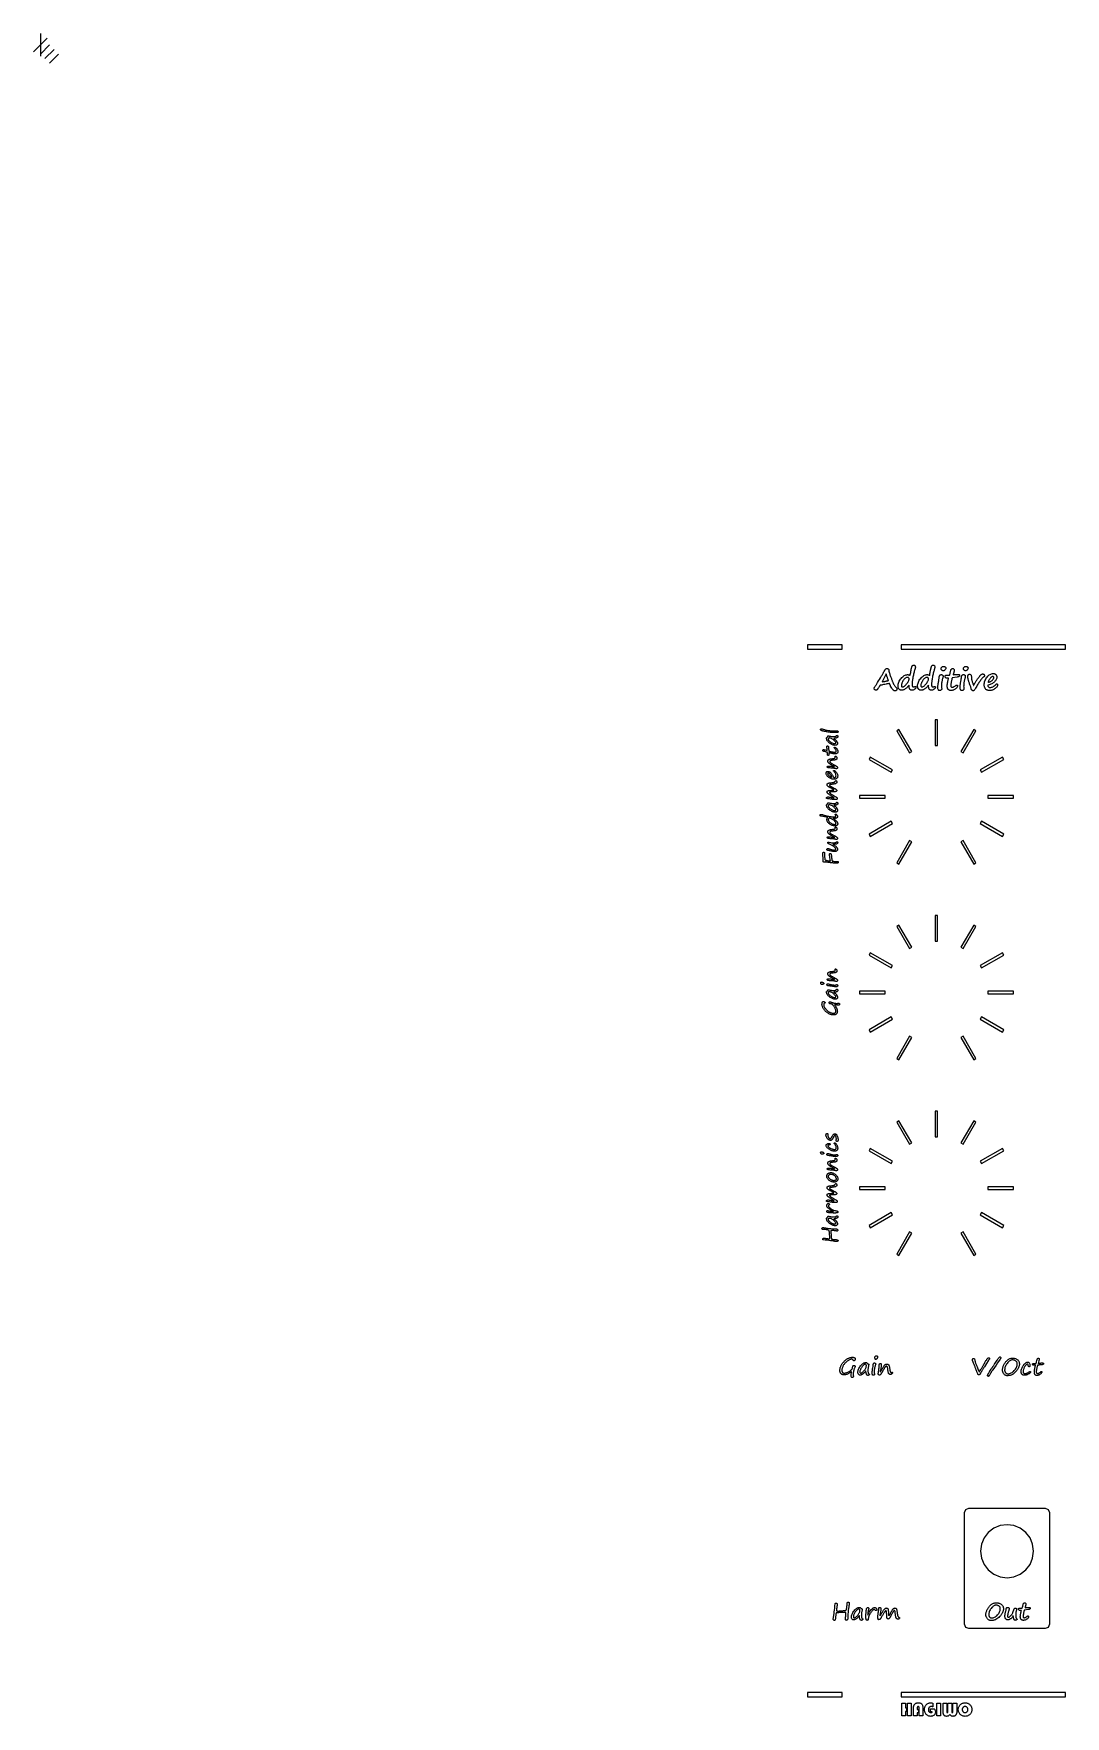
# Model space of a CAD drawing. Extents: x -1 to 128, y -71 to 138.
import ezdxf

# ---------------------------------------------------------------- set-up
doc = ezdxf.new("R2010")
doc.units = 0

msp = doc.modelspace()

# ---------------------------------------------------------------- linework, layer by layer
for p, q in [((95.577, 62.2135), (95.577, 61.6801)), ((99.897, 62.2135), (95.577, 62.2135)), ((95.577, 61.6801), (99.897, 61.6801)), ((99.897, 61.6801), (99.897, 62.2135)), ((127.726, 62.2135), (107.257, 62.2135)), ((107.257, 62.2135), (107.257, 61.6801)), ((107.257, 61.6801), (127.726, 61.6801)), ((127.726, 61.6801), (127.726, 62.2135)), ((105.005428, 58.664212), (105.043356, 58.730452)), ((105.043356, 58.730452), (105.078077, 58.791884)), ((105.078077, 58.791884), (105.111196, 58.847973)), ((105.111196, 58.847973), (105.141112, 58.899789)), ((105.141112, 58.899789), (105.168882, 58.946265)), ((105.168882, 58.946265), (105.194, 58.988466)), ((105.194, 58.988466), (105.216437, 59.025324)), ((105.216437, 59.025324), (105.236728, 59.057376)), ((105.236728, 59.057376), (105.254367, 59.08461)), ((105.254367, 59.08461), (105.269325, 59.107047)), ((105.269325, 59.107047), (105.282138, 59.124686)), ((105.282138, 59.124686), (105.328078, 59.177568)), ((105.328078, 59.177568), (105.374552, 59.215496)), ((105.374552, 59.215496), (105.421561, 59.238469)), ((105.421561, 59.238469), (105.469102, 59.245948)), ((105.47, 59.246), (105.541583, 59.241202)), ((105.541583, 59.241202), (105.602481, 59.226244)), ((105.602481, 59.226244), (105.653227, 59.201663)), ((105.653227, 59.201663), (105.692758, 59.166941)), ((105.692, 59.1669), (105.706958, 59.149797)), ((105.706958, 59.149797), (105.717626, 59.124143)), ((105.722783, 58.983666), (105.713159, 58.933453)), ((105.714, 58.9335), (105.755134, 58.810637)), ((105.717626, 59.124143), (105.724032, 59.089955)), ((105.726, 59.0467), (105.722783, 58.983666)), ((105.724032, 59.089955), (105.72629, 59.046685)), ((105.755134, 58.810637), (105.794662, 58.692581)), ((108.4295, 58.651968), (108.451937, 58.766818)), ((108.451937, 58.766818), (108.471692, 58.86778)), ((108.471692, 58.86778), (108.487722, 58.954318)), ((108.487722, 58.954318), (108.501071, 59.026431)), ((108.501071, 59.026431), (108.511768, 59.085192)), ((108.511768, 59.085192), (108.51871, 59.12953)), ((108.519, 59.1295), (108.532349, 59.196274)), ((108.532349, 59.196274), (108.544626, 59.256638)), ((108.544626, 59.256638), (108.556903, 59.31166)), ((108.556903, 59.31166), (108.568643, 59.360803)), ((108.568643, 59.360803), (108.579339, 59.404074)), ((108.579339, 59.404074), (108.589499, 59.441468)), ((108.589499, 59.441468), (108.599659, 59.472984)), ((108.599659, 59.472984), (108.608747, 59.49861)), ((108.608747, 59.49861), (108.629038, 59.54188)), ((108.629038, 59.54188), (108.654664, 59.579808)), ((108.654664, 59.579808), (108.684046, 59.612393)), ((108.684046, 59.612393), (108.718768, 59.640164)), ((108.718768, 59.640164), (108.754557, 59.662064)), ((108.754557, 59.662064), (108.788212, 59.678094)), ((108.788212, 59.678094), (108.818661, 59.687182)), ((108.818661, 59.687182), (108.846973, 59.690399)), ((108.87072, 58.803089), (108.841874, 58.686102)), ((108.847, 59.6904), (108.890267, 59.685602)), ((108.900102, 58.915267), (108.87072, 58.803089)), ((108.890267, 59.685602), (108.928729, 59.671181)), ((108.930551, 59.022105), (108.900102, 58.915267)), ((108.928729, 59.671181), (108.960781, 59.647135)), ((108.961, 59.1236), (108.930551, 59.022105)), ((108.978286, 59.181826), (108.960647, 59.123598)), ((108.960781, 59.647135), (108.988015, 59.61348)), ((108.99378, 59.233642), (108.978286, 59.181826)), ((108.988015, 59.61348), (109.009379, 59.572349)), ((109.006592, 59.279582), (108.99378, 59.233642)), ((109.01726, 59.319647), (109.006592, 59.279582)), ((109.009379, 59.572349), (109.024337, 59.526409)), ((109.025276, 59.353299), (109.01726, 59.319647)), ((109.024337, 59.526409), (109.033425, 59.475127)), ((109.031146, 59.381069), (109.025276, 59.353299)), ((109.034871, 59.40297), (109.031146, 59.381069)), ((109.033425, 59.475127), (109.036642, 59.419038)), ((109.036, 59.419), (109.034871, 59.40297)), ((110.8565, 58.651968), (110.878937, 58.766818)), ((110.878937, 58.766818), (110.898692, 58.86778)), ((110.898692, 58.86778), (110.914722, 58.954318)), ((110.914722, 58.954318), (110.928071, 59.026431)), ((110.928071, 59.026431), (110.938768, 59.085192)), ((110.938768, 59.085192), (110.94571, 59.12953)), ((110.946, 59.1295), (110.959349, 59.196274)), ((110.959349, 59.196274), (110.971626, 59.256638)), ((110.971626, 59.256638), (110.983902, 59.31166)), ((110.983902, 59.31166), (110.995643, 59.360803)), ((110.995643, 59.360803), (111.006339, 59.404074)), ((111.006339, 59.404074), (111.016499, 59.441468)), ((111.016499, 59.441468), (111.026659, 59.472984)), ((111.026659, 59.472984), (111.035747, 59.49861)), ((111.035747, 59.49861), (111.056038, 59.54188)), ((111.056038, 59.54188), (111.081664, 59.579808)), ((111.081664, 59.579808), (111.111044, 59.612393)), ((111.111044, 59.612393), (111.145765, 59.640164)), ((111.145765, 59.640164), (111.181557, 59.662064)), ((111.181557, 59.662064), (111.215212, 59.678094)), ((111.215212, 59.678094), (111.245661, 59.687182)), ((111.245661, 59.687182), (111.273973, 59.690399)), ((111.297723, 58.803089), (111.268877, 58.686102)), ((111.274, 59.6904), (111.317267, 59.685602)), ((111.327102, 58.915267), (111.297723, 58.803089)), ((111.317267, 59.685602), (111.355729, 59.671181)), ((111.357551, 59.022105), (111.327102, 58.915267)), ((111.355729, 59.671181), (111.387781, 59.647135)), ((111.388, 59.1236), (111.357551, 59.022105)), ((111.387781, 59.647135), (111.415015, 59.61348)), ((111.406229, 59.181826), (111.38859, 59.123598)), ((111.421723, 59.233642), (111.406229, 59.181826)), ((111.415015, 59.61348), (111.436379, 59.572349)), ((111.434536, 59.279582), (111.421723, 59.233642)), ((111.445232, 59.319647), (111.434536, 59.279582)), ((111.436379, 59.572349), (111.451337, 59.526409)), ((111.453247, 59.353299), (111.445232, 59.319647)), ((111.451337, 59.526409), (111.460425, 59.475127)), ((111.459118, 59.381069), (111.453247, 59.353299)), ((111.462871, 59.40297), (111.459118, 59.381069)), ((111.460425, 59.475127), (111.463642, 59.419038)), ((111.464, 59.419), (111.462871, 59.40297)), ((112.254986, 59.192574), (112.249652, 59.236378)), ((112.25, 59.2363), (112.255334, 59.296664)), ((112.27048, 59.148237), (112.254986, 59.192574)), ((112.255334, 59.296664), (112.270292, 59.350617)), ((112.270292, 59.350617), (112.295946, 59.398693)), ((112.296106, 59.104433), (112.27048, 59.148237)), ((112.295946, 59.398693), (112.331201, 59.440894)), ((112.331897, 59.060096), (112.296106, 59.104433)), ((112.331201, 59.440894), (112.376608, 59.475082)), ((112.374631, 59.021635), (112.331897, 59.060096)), ((112.420571, 58.9944), (112.374631, 59.021635)), ((112.376608, 59.475082), (112.43056, 59.499664)), ((112.469181, 58.977834), (112.420571, 58.9944)), ((112.43056, 59.499664), (112.493594, 59.514622)), ((112.521, 58.9725), (112.469181, 58.977834)), ((112.493594, 59.514622), (112.565174, 59.51942)), ((112.564444, 58.978332), (112.521177, 58.972462)), ((112.611454, 58.995971), (112.564444, 58.978332)), ((112.565, 59.5195), (112.621625, 59.515238)), ((112.662734, 59.025351), (112.611454, 58.995971)), ((112.621625, 59.515238), (112.672908, 59.502426)), ((112.717222, 59.066482), (112.662734, 59.025351)), ((112.672908, 59.502426), (112.717778, 59.480525)), ((112.766902, 59.115628), (112.717222, 59.066482)), ((112.717778, 59.480525), (112.757309, 59.450076)), ((112.757309, 59.450076), (112.789361, 59.413751)), ((112.802693, 59.168513), (112.766902, 59.115628)), ((112.789361, 59.413751), (112.81287, 59.374221)), ((112.824057, 59.225136), (112.802693, 59.168513)), ((112.81287, 59.374221), (112.826219, 59.331487)), ((112.831, 59.2855), (112.824057, 59.225136)), ((112.826219, 59.331487), (112.831017, 59.285546)), ((113.373672, 58.686719), (113.392355, 58.762575)), ((113.392355, 58.762575), (113.411575, 58.843237)), ((113.411575, 58.843237), (113.430794, 58.928705)), ((113.430794, 58.928705), (113.450549, 59.017915)), ((113.451, 59.0179), (113.465421, 59.071319)), ((113.465421, 59.071319), (113.484133, 59.117792)), ((113.484133, 59.117792), (113.507106, 59.15679)), ((113.507106, 59.15679), (113.533804, 59.188839)), ((113.533804, 59.188839), (113.564253, 59.213957)), ((113.564253, 59.213957), (113.598975, 59.231596)), ((113.598975, 59.231596), (113.637436, 59.242292)), ((113.637436, 59.242292), (113.68017, 59.246017)), ((113.68, 59.246), (113.72701, 59.242275)), ((113.72701, 59.242275), (113.768674, 59.230534)), ((113.768674, 59.230534), (113.804466, 59.211315)), ((113.809184, 58.720821), (113.794762, 58.667936)), ((113.804466, 59.211315), (113.834914, 59.184617)), ((113.821997, 58.769967), (113.809184, 58.720821)), ((113.834273, 58.815371), (113.821997, 58.769967)), ((113.844941, 58.856505), (113.834273, 58.815371)), ((113.834914, 59.184617), (113.859496, 59.153101)), ((113.854565, 58.893363), (113.844941, 58.856505)), ((113.863116, 58.926482), (113.854565, 58.893363)), ((113.859496, 59.153101), (113.877135, 59.120516)), ((113.870595, 58.955864), (113.863116, 58.926482)), ((113.876466, 58.98149), (113.870595, 58.955864)), ((113.8818, 59.002854), (113.876466, 58.98149)), ((113.877135, 59.120516), (113.887295, 59.085258)), ((113.885525, 59.019957), (113.8818, 59.002854)), ((113.888742, 59.033842), (113.885525, 59.019957)), ((113.887295, 59.085258), (113.891048, 59.048933)), ((113.890436, 59.043466), (113.888742, 59.033842)), ((113.891, 59.0488), (113.890436, 59.043466)), ((115.019, 59.2363), (115.024334, 59.296664)), ((115.024986, 59.192574), (115.019652, 59.236378)), ((115.024334, 59.296664), (115.039292, 59.350617)), ((115.04048, 59.148237), (115.024986, 59.192574)), ((115.039292, 59.350617), (115.064918, 59.398693)), ((115.066106, 59.104433), (115.04048, 59.148237)), ((115.064918, 59.398693), (115.100176, 59.440894)), ((115.101897, 59.060096), (115.066106, 59.104433)), ((115.100176, 59.440894), (115.14558, 59.475082)), ((115.144631, 59.021635), (115.101897, 59.060096)), ((115.190574, 58.9944), (115.144631, 59.021635)), ((115.14558, 59.475082), (115.199535, 59.499664)), ((115.239184, 58.977834), (115.190574, 58.9944)), ((115.199535, 59.499664), (115.262566, 59.514622)), ((115.291, 58.9725), (115.239184, 58.977834)), ((115.262566, 59.514622), (115.334149, 59.51942)), ((115.333447, 58.978332), (115.290177, 58.972462)), ((115.380454, 58.995971), (115.333447, 58.978332)), ((115.334, 59.5195), (115.390622, 59.515238)), ((115.431736, 59.025351), (115.380454, 58.995971)), ((115.390622, 59.515238), (115.441905, 59.502426)), ((115.486222, 59.066482), (115.431736, 59.025351)), ((115.441905, 59.502426), (115.486778, 59.480525)), ((115.535902, 59.115628), (115.486222, 59.066482)), ((115.486778, 59.480525), (115.526306, 59.450076)), ((115.526306, 59.450076), (115.558358, 59.413751)), ((115.571693, 59.168513), (115.535902, 59.115628)), ((115.558358, 59.413751), (115.581867, 59.374221)), ((115.593057, 59.225136), (115.571693, 59.168513)), ((115.581867, 59.374221), (115.595216, 59.331487)), ((115.6, 59.2855), (115.593057, 59.225136)), ((115.595216, 59.331487), (115.600014, 59.285546)), ((103.874, 56.762), (103.875693, 56.773204)), ((103.880003, 56.724568), (103.874133, 56.761962)), ((103.875693, 56.773204), (103.881027, 56.789234)), ((103.897106, 56.68771), (103.880003, 56.724568)), ((103.881027, 56.789234), (103.890115, 56.810062)), ((103.890115, 56.810062), (103.902392, 56.835688)), ((103.925418, 56.651385), (103.897106, 56.68771)), ((103.902392, 56.835688), (103.918422, 56.866137)), ((103.918422, 56.866137), (103.938177, 56.901395)), ((103.965482, 56.615593), (103.925418, 56.651385)), ((103.938177, 56.901395), (103.96115, 56.941459)), ((103.96115, 56.941459), (103.987848, 56.98633)), ((103.987848, 56.98633), (104.017764, 57.036009)), ((104.017764, 57.036009), (104.051416, 57.090498)), ((104.051416, 57.090498), (104.08881, 57.149793)), ((104.08881, 57.149793), (104.129408, 57.21336)), ((104.129408, 57.21336), (104.173745, 57.282271)), ((104.173745, 57.282271), (104.221822, 57.355987)), ((104.221822, 57.355987), (104.273104, 57.434512)), ((104.290629, 56.629006), (104.267656, 56.603888)), ((104.273104, 57.434512), (104.328126, 57.517847)), ((104.316283, 56.661591), (104.290629, 56.629006)), ((104.345129, 56.700589), (104.316283, 56.661591)), ((104.328, 57.5179), (104.44926, 57.704866)), ((104.377181, 56.747595), (104.345129, 56.700589)), ((104.412436, 56.801014), (104.377181, 56.747595)), ((104.450364, 56.861912), (104.412436, 56.801014)), ((104.44926, 57.704866), (104.56518, 57.891296)), ((104.488292, 56.923344), (104.450364, 56.861912)), ((104.521944, 56.979435), (104.488292, 56.923344)), ((104.551326, 57.029648), (104.521944, 56.979435)), ((104.576952, 57.073985), (104.551326, 57.029648)), ((104.56518, 57.891296), (104.675221, 58.076659)), ((104.598852, 57.112446), (104.576952, 57.073985)), ((104.616491, 57.145565), (104.598852, 57.112446)), ((104.630376, 57.1728), (104.616491, 57.145565)), ((104.64, 57.1947), (104.630376, 57.1728)), ((104.660381, 57.180888), (104.639553, 57.194773)), ((104.685499, 57.170728), (104.660381, 57.180888)), ((104.675221, 58.076659), (104.780456, 58.260953)), ((104.714878, 57.164858), (104.685499, 57.170728)), ((104.748, 57.1626), (104.714878, 57.164858)), ((104.791854, 57.16696), (104.748586, 57.16267)), ((104.78, 58.2609), (104.830216, 58.35118)), ((104.841, 57.1787), (104.791854, 57.16696)), ((104.830216, 58.35118), (104.877756, 58.436648)), ((104.951014, 57.211169), (104.840437, 57.178583)), ((104.877756, 58.436648), (104.922629, 58.51731)), ((104.883, 57.6071), (104.998917, 57.625783)), ((105.399, 58.5805), (104.88338, 57.607116)), ((104.922629, 58.51731), (104.965364, 58.593166)), ((105.078149, 57.244287), (104.951014, 57.211169)), ((104.965364, 58.593166), (105.005428, 58.664212)), ((104.998917, 57.625783), (105.116973, 57.642886)), ((105.222379, 57.277406), (105.078149, 57.244287)), ((105.117, 57.6429), (105.141045, 57.646117)), ((105.141045, 57.646117), (105.172561, 57.650915)), ((105.172561, 57.650915), (105.211558, 57.657858)), ((105.211558, 57.657858), (105.258565, 57.666409)), ((105.382636, 57.311061), (105.222379, 57.277406)), ((105.258565, 57.666409), (105.313587, 57.676569)), ((105.313587, 57.676569), (105.375552, 57.688846)), ((105.375552, 57.688846), (105.445532, 57.702731)), ((105.463298, 57.327091), (105.382636, 57.311061)), ((105.402563, 58.569665), (105.398274, 58.580361)), ((105.408434, 58.553635), (105.402563, 58.569665)), ((105.415912, 58.531734), (105.408434, 58.553635)), ((105.425, 58.5045), (105.415912, 58.531734)), ((105.451183, 58.42548), (105.424993, 58.504542)), ((105.445532, 57.702731), (105.523524, 57.718761)), ((105.475764, 58.350161), (105.451183, 58.42548)), ((105.536484, 57.340977), (105.463298, 57.327091)), ((105.499274, 58.279648), (105.475764, 58.350161)), ((105.52171, 58.213407), (105.499274, 58.279648)), ((105.542002, 58.150909), (105.52171, 58.213407)), ((105.524, 57.7187), (105.604129, 57.734194)), ((105.602188, 57.352717), (105.536484, 57.340977)), ((105.561757, 58.093217), (105.542002, 58.150909)), ((105.579904, 58.039265), (105.561757, 58.093217)), ((105.596471, 57.990119), (105.579904, 58.039265)), ((105.611965, 57.944712), (105.596471, 57.990119)), ((105.660413, 57.362341), (105.602188, 57.352717)), ((105.604129, 57.734194), (105.683721, 57.747543)), ((105.626386, 57.904115), (105.611965, 57.944712)), ((105.639199, 57.867256), (105.626386, 57.904115)), ((105.650403, 57.834671), (105.639199, 57.867256)), ((105.660563, 57.806359), (105.650403, 57.834671)), ((105.711162, 57.36982), (105.660413, 57.362341)), ((105.669651, 57.782849), (105.660563, 57.806359)), ((105.67713, 57.763094), (105.669651, 57.782849)), ((105.683, 57.7476), (105.67713, 57.763094)), ((105.753896, 57.375154), (105.711162, 57.36982)), ((105.789687, 57.378371), (105.753896, 57.375154)), ((105.818, 57.3795), (105.789687, 57.378371)), ((105.794662, 58.692581), (105.833123, 58.5788)), ((105.824742, 57.377934), (105.8178, 57.379627)), ((105.827, 57.3726), (105.824742, 57.377934)), ((105.829506, 57.360131), (105.827249, 57.372408)), ((105.835377, 57.340376), (105.829506, 57.360131)), ((105.833123, 58.5788), (105.871051, 58.469826)), ((105.845, 57.312605), (105.835377, 57.340376)), ((105.858886, 57.277884), (105.845, 57.312605)), ((105.876525, 57.235147), (105.858886, 57.277884)), ((105.871051, 58.469826), (105.907376, 58.365124)), ((105.897889, 57.184934), (105.876525, 57.235147)), ((105.923543, 57.126709), (105.897889, 57.184934)), ((105.907376, 58.365124), (105.942634, 58.265231)), ((105.952922, 57.061538), (105.923543, 57.126709)), ((105.942634, 58.265231), (105.976819, 58.169612)), ((106.017026, 56.93066), (105.952922, 57.061538)), ((105.976819, 58.169612), (106.009941, 58.078798)), ((106.009941, 58.078798), (106.041457, 57.992794)), ((106.083263, 56.814743), (106.017026, 56.93066)), ((106.041457, 57.992794), (106.072442, 57.911065)), ((106.072442, 57.911065), (106.101821, 57.833607)), ((106.151107, 56.713781), (106.083263, 56.814743)), ((106.101821, 57.833607), (106.130667, 57.761491)), ((106.130667, 57.761491), (106.157901, 57.693117)), ((106.221084, 56.627243), (106.151107, 56.713781)), ((106.157901, 57.693117), (106.184063, 57.630082)), ((106.184063, 57.630082), (106.209181, 57.571321)), ((106.209181, 57.571321), (106.233227, 57.516832)), ((106.256875, 56.590382), (106.221084, 56.627243)), ((106.233227, 57.516832), (106.280233, 57.416406)), ((106.280233, 57.416406), (106.327243, 57.323457)), ((106.327243, 57.323457), (106.37425, 57.237452)), ((106.37425, 57.237452), (106.42126, 57.158393)), ((106.42126, 57.158393), (106.468267, 57.086813)), ((106.468267, 57.086813), (106.51581, 57.022176)), ((106.51581, 57.022176), (106.562819, 56.965018)), ((106.562819, 56.965018), (106.609826, 56.914805)), ((106.61, 56.9148), (106.652737, 56.872063)), ((106.652737, 56.872063), (106.686389, 56.836808)), ((106.686389, 56.836808), (106.710434, 56.809037)), ((106.710434, 56.809037), (106.725392, 56.788745)), ((106.725392, 56.788745), (106.740886, 56.751351)), ((106.74171, 56.655657), (106.727825, 56.612389)), ((106.740886, 56.751351), (106.74622, 56.703275)), ((106.746, 56.7032), (106.74171, 56.655657)), ((106.882, 57.0825), (106.88787, 57.20109)), ((106.884332, 57.025464), (106.882639, 57.08262)), ((106.890202, 56.970976), (106.884332, 57.025464)), ((106.88787, 57.20109), (106.906045, 57.319146)), ((106.89929, 56.918626), (106.890202, 56.970976)), ((106.912103, 56.86948), (106.89929, 56.918626)), ((106.906045, 57.319146), (106.936491, 57.437202)), ((106.928669, 56.822471), (106.912103, 56.86948)), ((106.948961, 56.778134), (106.928669, 56.822471)), ((106.936491, 57.437202), (106.978695, 57.555258)), ((106.97247, 56.735933), (106.948961, 56.778134)), ((107.000241, 56.696938), (106.97247, 56.735933)), ((106.978695, 57.555258), (107.032647, 57.673311)), ((107.030687, 56.661147), (107.000241, 56.696938)), ((107.063808, 56.630698), (107.030687, 56.661147)), ((107.032647, 57.673311), (107.099421, 57.790834)), ((107.09853, 56.604536), (107.063808, 56.630698)), ((107.099421, 57.790834), (107.177946, 57.908354)), ((107.177946, 57.908354), (107.268224, 58.025341)), ((107.268224, 58.025341), (107.364913, 58.135385)), ((107.296902, 57.206386), (107.292612, 57.130533)), ((107.293, 57.1306), (107.295258, 57.089466)), ((107.295258, 57.089466), (107.301128, 57.054211)), ((107.308642, 57.284378), (107.296902, 57.206386)), ((107.301128, 57.054211), (107.311288, 57.023762)), ((107.328934, 57.363973), (107.308642, 57.284378)), ((107.311288, 57.023762), (107.32571, 56.999181)), ((107.32571, 56.999181), (107.343885, 56.979961)), ((107.356705, 57.445702), (107.328934, 57.363973)), ((107.343885, 56.979961), (107.366321, 56.966612)), ((107.39303, 57.529036), (107.356705, 57.445702)), ((107.364913, 58.135385), (107.462133, 58.230471)), ((107.366321, 56.966612), (107.392483, 56.958061)), ((107.392483, 56.958061), (107.422932, 56.955521)), ((107.436833, 57.614507), (107.39303, 57.529036)), ((107.423, 56.9554), (107.479092, 56.96127)), ((107.489183, 57.701578), (107.436833, 57.614507)), ((107.462133, 58.230471), (107.559355, 58.310597)), ((107.479092, 56.96127), (107.53785, 56.979953)), ((107.549011, 57.790789), (107.489183, 57.701578)), ((107.53785, 56.979953), (107.599282, 57.010402)), ((107.612581, 57.87519), (107.549011, 57.790789)), ((107.559355, 58.310597), (107.657112, 58.376837)), ((107.599282, 57.010402), (107.663385, 57.053136)), ((107.662928, 56.635946), (107.604166, 56.608175)), ((107.676149, 57.948906), (107.612581, 57.87519)), ((107.657112, 58.376837), (107.754868, 58.42812)), ((107.721689, 56.669065), (107.662928, 56.635946)), ((107.663385, 57.053136), (107.730159, 57.108158)), ((107.73865, 58.010874), (107.676149, 57.948906)), ((107.780984, 56.706993), (107.721689, 56.669065)), ((107.730159, 57.108158), (107.799069, 57.175465)), ((107.800081, 58.06162), (107.73865, 58.010874)), ((107.754868, 58.42812), (107.85316, 58.464445)), ((107.839743, 56.749727), (107.780984, 56.706993)), ((107.799069, 57.175465), (107.871185, 57.255061)), ((107.861513, 58.101151), (107.800081, 58.06162)), ((107.898504, 56.797806), (107.839743, 56.749727)), ((107.85316, 58.464445), (107.951983, 58.486345)), ((107.921874, 58.129463), (107.861513, 58.101151)), ((107.871185, 57.255061), (107.945971, 57.346941)), ((107.957265, 56.850689), (107.898504, 56.797806)), ((107.981705, 58.14603), (107.921874, 58.129463)), ((107.945971, 57.346941), (108.017551, 57.442024)), ((107.951983, 58.486345), (108.050809, 58.493824)), ((108.015491, 56.908917), (107.957265, 56.850689)), ((108.041, 58.1519), (107.981705, 58.14603)), ((108.074252, 56.971951), (108.015491, 56.908917)), ((108.017551, 57.442024), (108.078983, 57.532304)), ((108.085476, 58.148271), (108.041139, 58.151997)), ((108.051, 58.4938), (108.106022, 58.492107)), ((108.133013, 57.039792), (108.074252, 56.971951)), ((108.078983, 57.532304), (108.131335, 57.617772)), ((108.12554, 58.137575), (108.085476, 58.148271)), ((108.106022, 58.492107), (108.156768, 58.486773)), ((108.161329, 58.118864), (108.12554, 58.137575)), ((108.131335, 57.617772), (108.174602, 57.697367)), ((108.191239, 57.112975), (108.133013, 57.039792)), ((108.156768, 58.486773), (108.203245, 58.477685)), ((108.192314, 58.093238), (108.161329, 58.118864)), ((108.174602, 57.697367), (108.207721, 57.772153)), ((108.25, 57.1915), (108.191239, 57.112975)), ((108.217432, 58.063323), (108.192314, 58.093238)), ((108.203245, 58.477685), (108.245979, 58.465408)), ((108.207721, 57.772153), (108.23123, 57.842133)), ((108.235578, 58.03234), (108.217432, 58.063323)), ((108.23123, 57.842133), (108.245652, 57.906768)), ((108.246275, 57.999755), (108.235578, 58.03234)), ((108.245652, 57.906768), (108.25045, 57.966062)), ((108.245979, 58.465408), (108.28444, 58.449378)), ((108.246242, 57.124575), (108.250504, 57.191349)), ((108.246242, 57.060474), (108.246242, 57.124575)), ((108.249431, 56.999043), (108.246242, 57.060474)), ((108.25, 57.9661), (108.246275, 57.999755)), ((108.256374, 56.940281), (108.249431, 56.999043)), ((108.267042, 56.884193), (108.256374, 56.940281)), ((108.280927, 56.830774), (108.267042, 56.884193)), ((108.299074, 56.780024), (108.280927, 56.830774)), ((108.28444, 58.449378), (108.318628, 58.430159)), ((108.320439, 56.731948), (108.299074, 56.780024)), ((108.318628, 58.430159), (108.348541, 58.407186)), ((108.34502, 56.688144), (108.320439, 56.731948)), ((108.372254, 56.650219), (108.34502, 56.688144)), ((108.348541, 58.407186), (108.374703, 58.380488)), ((108.40217, 56.618167), (108.372254, 56.650219)), ((108.375, 58.3806), (108.403846, 58.523227)), ((108.434222, 56.591977), (108.40217, 56.618167)), ((108.403846, 58.523227), (108.4295, 58.651968)), ((108.627693, 57.359179), (108.626, 57.272642)), ((108.626, 57.2727), (108.628258, 57.198447)), ((108.632491, 57.453196), (108.627693, 57.359179)), ((108.628258, 57.198447), (108.634664, 57.13381)), ((108.641042, 57.554158), (108.632491, 57.453196)), ((108.634664, 57.13381), (108.644824, 57.079324)), ((108.652275, 57.662063), (108.641042, 57.554158)), ((108.644824, 57.079324), (108.659782, 57.034987)), ((108.667233, 57.777449), (108.652275, 57.662063)), ((108.659782, 57.034987), (108.678465, 57.000263)), ((108.685379, 57.899778), (108.667233, 57.777449)), ((108.678465, 57.000263), (108.701974, 56.975145)), ((108.706744, 58.02905), (108.685379, 57.899778)), ((108.701974, 56.975145), (108.729209, 56.960187)), ((108.731325, 58.165803), (108.706744, 58.02905)), ((108.729209, 56.960187), (108.760727, 56.955389)), ((108.758023, 58.303623), (108.731325, 58.165803)), ((108.785258, 58.436101), (108.758023, 58.303623)), ((108.761, 56.9554), (108.796255, 56.957658)), ((108.813028, 58.563773), (108.785258, 58.436101)), ((108.796255, 56.957658), (108.83258, 56.9646)), ((108.841874, 58.686102), (108.813028, 58.563773)), ((108.83258, 56.9646), (108.869974, 56.975268)), ((108.926176, 56.669569), (108.838035, 56.61508)), ((108.869974, 56.975268), (108.908436, 56.990762)), ((108.908, 56.9906), (108.944325, 57.005021)), ((108.968376, 56.701085), (108.926176, 56.669569)), ((108.944325, 57.005021), (108.974238, 57.015718)), ((109.004701, 56.732067), (108.968376, 56.701085)), ((108.974238, 57.015718), (108.998819, 57.021588)), ((108.998819, 57.021588), (109.01753, 57.023846)), ((109.03515, 56.763585), (109.004701, 56.732067)), ((109.018, 57.0237), (109.038292, 57.022007)), ((109.060268, 56.794568), (109.03515, 56.763585)), ((109.038292, 57.022007), (109.055931, 57.017209)), ((109.055931, 57.017209), (109.070888, 57.009194)), ((109.080023, 56.826083), (109.060268, 56.794568)), ((109.070888, 57.009194), (109.083165, 56.997961)), ((109.093909, 56.857602), (109.080023, 56.826083)), ((109.083165, 56.997961), (109.092789, 56.983004)), ((109.092789, 56.983004), (109.099732, 56.965365)), ((109.10246, 56.888584), (109.093909, 56.857602)), ((109.099732, 56.965365), (109.103457, 56.944)), ((109.105, 56.9201), (109.10246, 56.888584)), ((109.103457, 56.944), (109.10515, 56.919955)), ((109.311329, 57.025464), (109.309636, 57.08262)), ((109.31, 57.0825), (109.31587, 57.20109)), ((109.317199, 56.970976), (109.311329, 57.025464)), ((109.31587, 57.20109), (109.334017, 57.319146)), ((109.326287, 56.918626), (109.317199, 56.970976)), ((109.3391, 56.86948), (109.326287, 56.918626)), ((109.334017, 57.319146), (109.364466, 57.437202)), ((109.355666, 56.822471), (109.3391, 56.86948)), ((109.375958, 56.778134), (109.355666, 56.822471)), ((109.364466, 57.437202), (109.406667, 57.555258)), ((109.399467, 56.735933), (109.375958, 56.778134)), ((109.427238, 56.696938), (109.399467, 56.735933)), ((109.406667, 57.555258), (109.460622, 57.673311)), ((109.457687, 56.661147), (109.427238, 56.696938)), ((109.490806, 56.630698), (109.457687, 56.661147)), ((109.460622, 57.673311), (109.527393, 57.790834)), ((109.52553, 56.604536), (109.490806, 56.630698)), ((109.527393, 57.790834), (109.605918, 57.908354)), ((109.605918, 57.908354), (109.696198, 58.025341)), ((109.696198, 58.025341), (109.792885, 58.135385)), ((109.723877, 57.206386), (109.719615, 57.130533)), ((109.72, 57.1306), (109.722258, 57.089466)), ((109.722258, 57.089466), (109.728128, 57.054211)), ((109.735645, 57.284378), (109.723877, 57.206386)), ((109.728128, 57.054211), (109.738288, 57.023762)), ((109.755937, 57.363973), (109.735645, 57.284378)), ((109.738288, 57.023762), (109.752709, 56.999181)), ((109.752709, 56.999181), (109.770885, 56.979961)), ((109.783708, 57.445702), (109.755937, 57.363973)), ((109.770885, 56.979961), (109.793321, 56.966612)), ((109.820032, 57.529036), (109.783708, 57.445702)), ((109.792885, 58.135385), (109.890107, 58.230471)), ((109.793321, 56.966612), (109.819483, 56.958061)), ((109.819483, 56.958061), (109.849932, 56.955521)), ((109.863836, 57.614507), (109.820032, 57.529036)), ((109.85, 56.9554), (109.906089, 56.96127)), ((109.916186, 57.701578), (109.863836, 57.614507)), ((109.890107, 58.230471), (109.98733, 58.310597)), ((109.906089, 56.96127), (109.96485, 56.979953)), ((109.976014, 57.790789), (109.916186, 57.701578)), ((109.96485, 56.979953), (110.026281, 57.010402)), ((110.039584, 57.87519), (109.976014, 57.790789)), ((109.98733, 58.310597), (110.085086, 58.376837)), ((110.026281, 57.010402), (110.090385, 57.053136)), ((110.089928, 56.635946), (110.031166, 56.608175)), ((110.103152, 57.948906), (110.039584, 57.87519)), ((110.085086, 58.376837), (110.182842, 58.42812)), ((110.148686, 56.669065), (110.089928, 56.635946)), ((110.090385, 57.053136), (110.157159, 57.108158)), ((110.16565, 58.010874), (110.103152, 57.948906)), ((110.207984, 56.706993), (110.148686, 56.669065)), ((110.157159, 57.108158), (110.226069, 57.175465)), ((110.227084, 58.06162), (110.16565, 58.010874)), ((110.182842, 58.42812), (110.281132, 58.464445)), ((110.266743, 56.749727), (110.207984, 56.706993)), ((110.226069, 57.175465), (110.298183, 57.255061)), ((110.288515, 58.101151), (110.227084, 58.06162)), ((110.325504, 56.797806), (110.266743, 56.749727)), ((110.281132, 58.464445), (110.379957, 58.486345)), ((110.348877, 58.129463), (110.288515, 58.101151)), ((110.298183, 57.255061), (110.372969, 57.346941)), ((110.384265, 56.850689), (110.325504, 56.797806)), ((110.408705, 58.14603), (110.348877, 58.129463)), ((110.372969, 57.346941), (110.444551, 57.442024)), ((110.379957, 58.486345), (110.478783, 58.493824)), ((110.442491, 56.908917), (110.384265, 56.850689)), ((110.468, 58.1519), (110.408705, 58.14603)), ((110.501252, 56.971951), (110.442491, 56.908917)), ((110.444551, 57.442024), (110.505983, 57.532304)), ((110.512476, 58.148271), (110.468136, 58.151997)), ((110.479, 58.4938), (110.534022, 58.492107)), ((110.560011, 57.039792), (110.501252, 56.971951)), ((110.505983, 57.532304), (110.558332, 57.617772)), ((110.55254, 58.137575), (110.512476, 58.148271)), ((110.534022, 58.492107), (110.584768, 58.486773)), ((110.588329, 58.118864), (110.55254, 58.137575)), ((110.558332, 57.617772), (110.601602, 57.697367)), ((110.618239, 57.112975), (110.560011, 57.039792)), ((110.584768, 58.486773), (110.631242, 58.477685)), ((110.619314, 58.093238), (110.588329, 58.118864)), ((110.601602, 57.697367), (110.634721, 57.772153)), ((110.677, 57.1915), (110.618239, 57.112975)), ((110.644432, 58.063323), (110.619314, 58.093238)), ((110.631242, 58.477685), (110.673979, 58.465408)), ((110.634721, 57.772153), (110.65823, 57.842133)), ((110.662578, 58.03234), (110.644432, 58.063323)), ((110.65823, 57.842133), (110.672652, 57.906768)), ((110.673275, 57.999755), (110.662578, 58.03234)), ((110.672652, 57.906768), (110.67745, 57.966062)), ((110.673186, 57.124575), (110.677447, 57.191349)), ((110.673186, 57.060474), (110.673186, 57.124575)), ((110.676403, 56.999043), (110.673186, 57.060474)), ((110.677, 57.9661), (110.673275, 57.999755)), ((110.673979, 58.465408), (110.71244, 58.449378)), ((110.683346, 56.940281), (110.676403, 56.999043)), ((110.694014, 56.884193), (110.683346, 56.940281)), ((110.707899, 56.830774), (110.694014, 56.884193)), ((110.726074, 56.780024), (110.707899, 56.830774)), ((110.71244, 58.449378), (110.746628, 58.430159)), ((110.747439, 56.731948), (110.726074, 56.780024)), ((110.746628, 58.430159), (110.776541, 58.407186)), ((110.77202, 56.688144), (110.747439, 56.731948)), ((110.799254, 56.650219), (110.77202, 56.688144)), ((110.776541, 58.407186), (110.802731, 58.380488)), ((110.82917, 56.618167), (110.799254, 56.650219)), ((110.802, 58.3806), (110.830846, 58.523227)), ((110.861222, 56.591977), (110.82917, 56.618167)), ((110.830846, 58.523227), (110.8565, 58.651968)), ((111.053, 57.2727), (111.055258, 57.198447)), ((111.054724, 57.359179), (111.053031, 57.272642)), ((111.059522, 57.453196), (111.054724, 57.359179)), ((111.055258, 57.198447), (111.061664, 57.13381)), ((111.068073, 57.554158), (111.059522, 57.453196)), ((111.061664, 57.13381), (111.071824, 57.079324)), ((111.079278, 57.662063), (111.068073, 57.554158)), ((111.071824, 57.079324), (111.086782, 57.034987)), ((111.094235, 57.777449), (111.079278, 57.662063)), ((111.086782, 57.034987), (111.105493, 57.000263)), ((111.112382, 57.899778), (111.094235, 57.777449)), ((111.105493, 57.000263), (111.129002, 56.975145)), ((111.133746, 58.02905), (111.112382, 57.899778)), ((111.129002, 56.975145), (111.156237, 56.960187)), ((111.158328, 58.165803), (111.133746, 58.02905)), ((111.156237, 56.960187), (111.187755, 56.955389)), ((111.185026, 58.303623), (111.158328, 58.165803)), ((111.212261, 58.436101), (111.185026, 58.303623)), ((111.188, 56.9554), (111.223255, 56.957658)), ((111.240031, 58.563773), (111.212261, 58.436101)), ((111.223255, 56.957658), (111.25958, 56.9646)), ((111.268877, 58.686102), (111.240031, 58.563773)), ((111.25958, 56.9646), (111.296974, 56.975268)), ((111.353176, 56.669569), (111.265035, 56.61508)), ((111.296974, 56.975268), (111.335436, 56.990762)), ((111.335, 56.9906), (111.371325, 57.005021)), ((111.395376, 56.701085), (111.353176, 56.669569)), ((111.371325, 57.005021), (111.401237, 57.015718)), ((111.431701, 56.732067), (111.395376, 56.701085)), ((111.401237, 57.015718), (111.425819, 57.021588)), ((111.425819, 57.021588), (111.444502, 57.023846)), ((111.46215, 56.763585), (111.431701, 56.732067)), ((111.445, 57.0237), (111.465292, 57.022007)), ((111.487268, 56.794568), (111.46215, 56.763585)), ((111.465292, 57.022007), (111.482931, 57.017209)), ((111.482931, 57.017209), (111.497888, 57.009194)), ((111.507023, 56.826083), (111.487268, 56.794568)), ((111.497888, 57.009194), (111.510165, 56.997961)), ((111.520909, 56.857602), (111.507023, 56.826083)), ((111.510165, 56.997961), (111.519789, 56.983004)), ((111.519789, 56.983004), (111.526732, 56.965365)), ((111.52946, 56.888584), (111.520909, 56.857602)), ((111.526732, 56.965365), (111.530485, 56.944)), ((111.532, 56.9201), (111.52946, 56.888584)), ((111.530485, 56.944), (111.532179, 56.919955)), ((111.843435, 56.786543), (111.839681, 56.870945)), ((111.84, 56.871), (111.841129, 56.949525)), ((111.841129, 56.949525), (111.84539, 57.032324)), ((111.854639, 56.71336), (111.843435, 56.786543)), ((111.84539, 57.032324), (111.851797, 57.119398)), ((111.851797, 57.119398), (111.860884, 57.210208)), ((111.87335, 56.651393), (111.854639, 56.71336)), ((111.860884, 57.210208), (111.872625, 57.305828)), ((111.872625, 57.305828), (111.887046, 57.405187)), ((111.899512, 56.60118), (111.87335, 56.651393)), ((111.887046, 57.405187), (111.904149, 57.508286)), ((111.904149, 57.508286), (111.923905, 57.616191)), ((111.924, 57.6162), (111.940566, 57.710753)), ((111.940566, 57.710753), (111.955524, 57.79996)), ((111.955, 57.7983), (111.967813, 57.876825)), ((111.955, 57.7998), (111.955, 57.7984)), ((111.967813, 57.876825), (111.979553, 57.946269)), ((111.979553, 57.946269), (111.988641, 58.00663)), ((111.988641, 58.00663), (111.996656, 58.058449)), ((111.996656, 58.058449), (112.002526, 58.101717)), ((112.002526, 58.101717), (112.007324, 58.135372)), ((112.007324, 58.135372), (112.009582, 58.16049)), ((112.009582, 58.16049), (112.010711, 58.177056)), ((112.011, 58.1771), (112.014725, 58.241734)), ((112.014725, 58.241734), (112.025393, 58.301029)), ((112.025393, 58.301029), (112.043568, 58.354448)), ((112.043568, 58.354448), (112.069194, 58.402525)), ((112.069194, 58.402525), (112.101246, 58.442589)), ((112.101246, 58.442589), (112.139174, 58.470902)), ((112.139174, 58.470902), (112.182442, 58.488004)), ((112.182442, 58.488004), (112.231588, 58.493874)), ((112.231, 58.4938), (112.288692, 58.490075)), ((112.307244, 56.645001), (112.282663, 56.615086)), ((112.284, 57.0424), (112.286258, 56.982572)), ((112.285698, 57.115672), (112.284569, 57.042486)), ((112.289423, 57.19954), (112.285698, 57.115672)), ((112.286258, 56.982572), (112.293737, 56.913662)), ((112.288692, 58.490075), (112.339441, 58.479407)), ((112.295294, 57.293556), (112.289423, 57.19954)), ((112.293737, 56.913662), (112.305477, 56.835136)), ((112.303309, 57.398255), (112.295294, 57.293556)), ((112.309179, 57.455413), (112.303309, 57.398255)), ((112.305477, 56.835136), (112.322043, 56.747529)), ((112.322202, 56.671163), (112.307244, 56.645001)), ((112.317194, 57.516845), (112.309179, 57.455413)), ((112.327862, 57.582016), (112.317194, 57.516845)), ((112.322, 56.7476), (112.32629, 56.717687)), ((112.327, 56.6936), (112.322202, 56.671163)), ((112.32629, 56.717687), (112.327419, 56.693642)), ((112.340675, 57.650926), (112.327862, 57.582016)), ((112.339441, 58.479407), (112.383245, 58.461232)), ((112.356169, 57.724111), (112.340675, 57.650926)), ((112.373808, 57.801567), (112.356169, 57.724111)), ((112.393563, 57.882765), (112.373808, 57.801567)), ((112.383245, 58.461232), (112.420636, 58.435606)), ((112.416, 57.9677), (112.393563, 57.882765)), ((112.426, 58.0078), (112.415276, 57.967725)), ((112.420636, 58.435606), (112.450552, 58.40569)), ((112.440994, 58.061672), (112.426036, 58.00772)), ((112.453807, 58.111352), (112.440994, 58.061672)), ((112.450552, 58.40569), (112.471916, 58.374175)), ((112.464503, 58.155689), (112.453807, 58.111352)), ((112.473591, 58.19522), (112.464503, 58.155689)), ((112.471916, 58.374175), (112.484729, 58.341053)), ((112.479997, 58.229941), (112.473591, 58.19522)), ((112.485331, 58.26039), (112.479997, 58.229941)), ((112.484729, 58.341053), (112.48899, 58.305798)), ((112.487871, 58.285508), (112.485331, 58.26039)), ((112.489, 58.3058), (112.487871, 58.285508)), ((112.733886, 58.212924), (112.728552, 58.270082)), ((112.729, 58.27), (112.73154, 58.306325)), ((112.73154, 58.306325), (112.740091, 58.337843)), ((112.74938, 58.164314), (112.733886, 58.212924)), ((112.740091, 58.337843), (112.75344, 58.364542)), ((112.775542, 58.12425), (112.74938, 58.164314)), ((112.75344, 58.364542), (112.773196, 58.386442)), ((112.773196, 58.386442), (112.797777, 58.403545)), ((112.812403, 58.092198), (112.775542, 58.12425)), ((112.797777, 58.403545), (112.828226, 58.415821)), ((112.854604, 58.068152), (112.812403, 58.092198)), ((112.828226, 58.415821), (112.864015, 58.422764)), ((112.896271, 58.050514), (112.854604, 58.068152)), ((112.864015, 58.422764), (112.905149, 58.425304)), ((112.937402, 58.040354), (112.896271, 58.050514)), ((112.905, 58.4255), (113.301, 58.4255)), ((112.978, 58.0366), (112.937402, 58.040354)), ((113.016, 58.0366), (112.978, 58.0366)), ((113.002, 57.0633), (113.002564, 57.095885)), ((113.004525, 56.998721), (113.002267, 57.063355)), ((113.002564, 57.095885), (113.004822, 57.132746)), ((113.010395, 56.937823), (113.004525, 56.998721)), ((113.004822, 57.132746), (113.00804, 57.173344)), ((113.00804, 57.173344), (113.012837, 57.217681)), ((113.020019, 56.880664), (113.010395, 56.937823)), ((113.012837, 57.217681), (113.018708, 57.265758)), ((113.042125, 58.037547), (113.015427, 58.036418)), ((113.018708, 57.265758), (113.026186, 57.31811)), ((113.033904, 56.827245), (113.020019, 56.880664)), ((113.026186, 57.31811), (113.034738, 57.373665)), ((113.052079, 56.778099), (113.033904, 56.827245)), ((113.034738, 57.373665), (113.044898, 57.433493)), ((113.076847, 58.039804), (113.042125, 58.037547)), ((113.044898, 57.433493), (113.056102, 57.497061)), ((113.073443, 56.732695), (113.052079, 56.778099)), ((113.056102, 57.497061), (113.068915, 57.564368)), ((113.068915, 57.564368), (113.0828, 57.635415)), ((113.099097, 56.691028), (113.073443, 56.732695)), ((113.120651, 58.044066), (113.076847, 58.039804)), ((113.0828, 57.635415), (113.098294, 57.710737)), ((113.098294, 57.710737), (113.114861, 57.789796)), ((113.129013, 56.653634), (113.099097, 56.691028)), ((113.114861, 57.789796), (113.133007, 57.872594)), ((113.173, 58.0494), (113.120651, 58.044066)), ((113.162668, 56.619982), (113.129013, 56.653634)), ((113.133007, 57.872594), (113.152227, 57.959135)), ((113.152227, 57.959135), (113.173055, 58.049412)), ((113.199526, 56.591136), (113.162668, 56.619982)), ((113.301, 58.4255), (113.318639, 58.484261)), ((113.318639, 58.484261), (113.336814, 58.547296)), ((113.336814, 58.547296), (113.354961, 58.614603)), ((113.354961, 58.614603), (113.373672, 58.686719)), ((113.447, 57.1861), (113.449258, 57.117723)), ((113.448131, 57.212304), (113.447002, 57.186142)), ((113.451856, 57.248629), (113.448131, 57.212304)), ((113.449258, 57.117723), (113.455128, 57.060565)), ((113.458262, 57.294569), (113.451856, 57.248629)), ((113.455128, 57.060565), (113.464752, 57.014091)), ((113.466814, 57.350124), (113.458262, 57.294569)), ((113.464752, 57.014091), (113.478637, 56.97937)), ((113.47751, 57.415831), (113.466814, 57.350124)), ((113.490859, 57.491684), (113.47751, 57.415831)), ((113.478637, 56.97937), (113.49732, 56.953716)), ((113.506889, 57.577155), (113.490859, 57.491684)), ((113.49732, 56.953716), (113.520829, 56.935569)), ((113.525064, 57.672774), (113.506889, 57.577155)), ((113.520829, 56.935569), (113.549675, 56.924873)), ((113.543747, 57.766791), (113.525064, 57.672774)), ((113.560314, 57.848523), (113.543747, 57.766791)), ((113.549675, 56.924873), (113.583327, 56.921119)), ((113.574735, 57.917966), (113.560314, 57.848523)), ((113.587548, 57.974591), (113.574735, 57.917966)), ((113.583, 56.9212), (113.633749, 56.923458)), ((113.597708, 58.018395), (113.587548, 57.974591)), ((113.606796, 58.04991), (113.597708, 58.018395)), ((113.613202, 58.068594), (113.606796, 58.04991)), ((113.618, 58.075), (113.613202, 58.068594)), ((114.26, 58.1887), (113.617945, 58.074965)), ((113.633749, 56.923458), (113.682895, 56.9304)), ((113.682895, 56.9304), (113.731505, 56.941068)), ((113.731505, 56.941068), (113.778515, 56.956562)), ((113.763238, 58.549879), (113.745599, 58.485245)), ((113.746, 58.4853), (113.882753, 58.49546)), ((113.779804, 58.610777), (113.763238, 58.549879)), ((113.778515, 56.956562), (113.829261, 56.980072)), ((113.794762, 58.667936), (113.779804, 58.610777)), ((113.829261, 56.980072), (113.887486, 57.01426)), ((113.911074, 56.627893), (113.843766, 56.592101)), ((113.882753, 58.49546), (114.002946, 58.504011)), ((113.887486, 57.01426), (113.95266, 57.059664)), ((113.976778, 56.670627), (113.911074, 56.627893)), ((113.95266, 57.059664), (114.02531, 57.116289)), ((114.041948, 56.71924), (113.976778, 56.670627)), ((114.002946, 58.504011), (114.107111, 58.51149)), ((114.025, 57.1162), (114.070404, 57.150388)), ((114.102846, 56.770519), (114.041948, 56.71924)), ((114.070404, 57.150388), (114.112071, 57.17497)), ((114.155198, 56.820735), (114.102846, 56.770519)), ((114.107111, 58.51149), (114.194718, 58.51736)), ((114.112071, 57.17497), (114.150532, 57.189928)), ((114.150532, 57.189928), (114.184721, 57.194725)), ((114.200069, 56.869345), (114.155198, 56.820735)), ((114.185, 57.1947), (114.210118, 57.192442)), ((114.194718, 58.51736), (114.266298, 58.522158)), ((114.236394, 56.916888), (114.200069, 56.869345)), ((114.210118, 57.192442), (114.232554, 57.187108)), ((114.232554, 57.187108), (114.25231, 57.176948)), ((114.264706, 56.962295), (114.236394, 56.916888)), ((114.25231, 57.176948), (114.269413, 57.163599)), ((114.325741, 58.201669), (114.260037, 58.188856)), ((114.284998, 57.007165), (114.264706, 56.962295)), ((114.266298, 58.522158), (114.32132, 58.525376)), ((114.269413, 57.163599), (114.283298, 57.147569)), ((114.283298, 57.147569), (114.293458, 57.130466)), ((114.296738, 57.050436), (114.284998, 57.007165)), ((114.293458, 57.130466), (114.299328, 57.111783)), ((114.301, 57.0921), (114.296738, 57.050436)), ((114.299328, 57.111783), (114.301586, 57.092028)), ((114.32132, 58.525376), (114.359782, 58.527633)), ((114.382899, 58.217699), (114.325741, 58.201669)), ((114.359782, 58.527633), (114.382218, 58.528198)), ((114.382, 58.528), (114.426337, 58.526307)), ((114.431512, 58.237991), (114.382899, 58.217699)), ((114.426337, 58.526307), (114.462129, 58.520973)), ((114.47104, 58.2615), (114.431512, 58.237991)), ((114.462129, 58.520973), (114.489899, 58.511885)), ((114.501489, 58.288735), (114.47104, 58.2615)), ((114.489899, 58.511885), (114.509655, 58.499608)), ((114.523389, 58.319717), (114.501489, 58.288735)), ((114.509655, 58.499608), (114.523004, 58.482506)), ((114.523004, 58.482506), (114.533164, 58.458997)), ((114.536738, 58.354439), (114.523389, 58.319717)), ((114.533164, 58.458997), (114.538498, 58.429081)), ((114.541, 58.3929), (114.536738, 58.354439)), ((114.538498, 58.429081), (114.540755, 58.392756)), ((114.612435, 56.786543), (114.60871, 56.870945)), ((114.609, 56.871), (114.610129, 56.949525)), ((114.610129, 56.949525), (114.614419, 57.032324)), ((114.623667, 56.71336), (114.612435, 56.786543)), ((114.614419, 57.032324), (114.620825, 57.119398)), ((114.620825, 57.119398), (114.629913, 57.210208)), ((114.642351, 56.651393), (114.623667, 56.71336)), ((114.629913, 57.210208), (114.641653, 57.305828)), ((114.641653, 57.305828), (114.656075, 57.405187)), ((114.668513, 56.60118), (114.642351, 56.651393)), ((114.656075, 57.405187), (114.673177, 57.508286)), ((114.673177, 57.508286), (114.692933, 57.616191)), ((114.693, 57.6162), (114.709566, 57.710753)), ((114.709566, 57.710753), (114.724524, 57.79996)), ((114.724, 57.7983), (114.736813, 57.876825)), ((114.724, 57.7998), (114.724, 57.7984)), ((114.736813, 57.876825), (114.748553, 57.946269)), ((114.748553, 57.946269), (114.757641, 58.00663)), ((114.757641, 58.00663), (114.765656, 58.058449)), ((114.765656, 58.058449), (114.771526, 58.101717)), ((114.771526, 58.101717), (114.776324, 58.135372)), ((114.776324, 58.135372), (114.778582, 58.16049)), ((114.778582, 58.16049), (114.779711, 58.177056)), ((114.78, 58.1771), (114.783725, 58.241734)), ((114.783725, 58.241734), (114.794422, 58.301029)), ((114.794422, 58.301029), (114.812568, 58.354448)), ((114.812568, 58.354448), (114.838222, 58.402525)), ((114.838222, 58.402525), (114.870272, 58.442589)), ((114.870272, 58.442589), (114.908199, 58.470902)), ((114.908199, 58.470902), (114.95147, 58.488004)), ((114.95147, 58.488004), (115.000613, 58.493874)), ((115.001, 58.4938), (115.058695, 58.490075)), ((115.077244, 56.645001), (115.052663, 56.615086)), ((115.053, 57.0424), (115.055258, 56.982572)), ((115.054642, 57.115672), (115.053513, 57.042486)), ((115.058395, 57.19954), (115.054642, 57.115672)), ((115.055258, 56.982572), (115.062737, 56.913662)), ((115.064265, 57.293556), (115.058395, 57.19954)), ((115.058695, 58.490075), (115.109441, 58.479407)), ((115.062737, 56.913662), (115.074477, 56.835136)), ((115.072281, 57.398255), (115.064265, 57.293556)), ((115.078151, 57.455413), (115.072281, 57.398255)), ((115.074477, 56.835136), (115.091043, 56.747529)), ((115.092202, 56.671163), (115.077244, 56.645001)), ((115.086166, 57.516845), (115.078151, 57.455413)), ((115.096862, 57.582016), (115.086166, 57.516845)), ((115.091, 56.7476), (115.095262, 56.717687)), ((115.097, 56.6936), (115.092202, 56.671163)), ((115.095262, 56.717687), (115.09639, 56.693642)), ((115.109675, 57.650926), (115.096862, 57.582016)), ((115.109441, 58.479407), (115.153245, 58.461232)), ((115.125169, 57.724111), (115.109675, 57.650926)), ((115.142808, 57.801567), (115.125169, 57.724111)), ((115.162563, 57.882765), (115.142808, 57.801567)), ((115.153245, 58.461232), (115.190639, 58.435606)), ((115.185, 57.9677), (115.162563, 57.882765)), ((115.195, 58.0078), (115.184558, 57.967725)), ((115.190639, 58.435606), (115.220552, 58.40569)), ((115.210994, 58.061672), (115.196036, 58.00772)), ((115.223807, 58.111352), (115.210994, 58.061672)), ((115.220552, 58.40569), (115.241916, 58.374175)), ((115.234503, 58.155689), (115.223807, 58.111352)), ((115.243591, 58.19522), (115.234503, 58.155689)), ((115.241916, 58.374175), (115.254729, 58.341053)), ((115.249997, 58.229941), (115.243591, 58.19522)), ((115.255331, 58.26039), (115.249997, 58.229941)), ((115.254729, 58.341053), (115.25899, 58.305798)), ((115.257871, 58.285508), (115.255331, 58.26039)), ((115.259, 58.3058), (115.257871, 58.285508)), ((115.567007, 58.207504), (115.565878, 58.250771)), ((115.566, 58.2508), (115.569754, 58.320243)), ((115.570732, 58.161028), (115.567007, 58.207504)), ((115.569754, 58.320243), (115.579914, 58.380075)), ((115.576602, 58.111348), (115.570732, 58.161028)), ((115.584617, 58.057929), (115.576602, 58.111348)), ((115.579914, 58.380075), (115.597552, 58.430821)), ((115.594777, 58.000771), (115.584617, 58.057929)), ((115.60759, 57.940409), (115.594777, 58.000771)), ((115.597552, 58.430821), (115.622134, 58.472488)), ((115.623084, 57.876305), (115.60759, 57.940409)), ((115.622134, 58.472488), (115.65365, 58.50454)), ((115.640723, 57.808998), (115.623084, 57.876305)), ((115.660479, 57.737951), (115.640723, 57.808998)), ((115.65365, 58.50454), (115.692644, 58.527513)), ((115.682379, 57.663699), (115.660479, 57.737951)), ((115.70696, 57.585707), (115.682379, 57.663699)), ((115.692644, 58.527513), (115.738051, 58.541398)), ((115.733659, 57.503978), (115.70696, 57.585707)), ((115.762505, 57.419041), (115.733659, 57.503978)), ((115.738051, 58.541398), (115.790937, 58.546196)), ((115.79402, 57.3309), (115.762505, 57.419041)), ((115.791, 58.5462), (115.842283, 58.541938)), ((115.827675, 57.23902), (115.79402, 57.3309)), ((115.864, 57.1434), (115.827675, 57.23902)), ((115.842283, 58.541938), (115.887153, 58.529126)), ((115.899268, 57.049434), (115.864547, 57.14345)), ((115.887153, 58.529126), (115.924545, 58.508298)), ((115.929184, 56.964499), (115.899268, 57.049434)), ((115.924545, 58.508298), (115.95553, 58.478915)), ((115.95481, 56.887577), (115.929184, 56.964499)), ((115.975638, 56.8192), (115.95481, 56.887577)), ((115.95553, 58.478915), (115.979575, 58.440454)), ((115.991132, 56.759369), (115.975638, 56.8192)), ((115.979575, 58.440454), (115.996678, 58.393981)), ((116.002364, 56.708622), (115.991132, 56.759369)), ((115.996678, 58.393981), (116.007374, 58.339492)), ((116.009307, 56.665888), (116.002364, 56.708622)), ((116.007374, 58.339492), (116.010591, 58.275924)), ((116.011, 56.6317), (116.009307, 56.665888)), ((116.040543, 56.59595), (116.010627, 56.631741)), ((116.011, 58.2759), (116.011564, 58.195771)), ((116.011564, 58.195771), (116.013258, 58.127931)), ((116.013258, 58.127931), (116.015798, 58.072376)), ((116.015798, 58.072376), (116.019551, 58.029639)), ((116.019551, 58.029639), (116.022769, 58.009347)), ((116.022769, 58.009347), (116.02703, 57.985838)), ((116.02703, 57.985838), (116.032364, 57.958067)), ((116.032364, 57.958067), (116.039307, 57.927085)), ((116.039307, 57.927085), (116.047858, 57.891827)), ((116.047858, 57.891827), (116.057482, 57.853366)), ((116.057482, 57.853366), (116.06815, 57.810632)), ((116.06815, 57.810632), (116.080427, 57.764691)), ((116.080427, 57.764691), (116.106052, 57.672811)), ((116.106052, 57.672811), (116.132243, 57.588943)), ((116.132243, 57.588943), (116.15736, 57.512554)), ((116.15736, 57.512554), (116.182986, 57.444714)), ((116.183, 57.4447), (116.197958, 57.403033)), ((116.197958, 57.403033), (116.215061, 57.35549)), ((116.215061, 57.35549), (116.233236, 57.302071)), ((116.233236, 57.302071), (116.252991, 57.242776)), ((116.253, 57.2428), (116.264204, 57.207011)), ((116.264204, 57.207011), (116.274872, 57.177096)), ((116.274872, 57.177096), (116.285032, 57.152514)), ((116.285032, 57.152514), (116.29412, 57.134368)), ((116.294, 57.1343), (116.302551, 57.149258)), ((116.302551, 57.149258), (116.318582, 57.178104)), ((116.318582, 57.178104), (116.340482, 57.219771)), ((116.340482, 57.219771), (116.369861, 57.275326)), ((116.37, 57.2753), (116.382277, 57.298273)), ((116.382277, 57.298273), (116.400424, 57.330325)), ((116.400424, 57.330325), (116.423933, 57.370922)), ((116.456872, 56.65408), (116.418944, 56.600128)), ((116.423933, 57.370922), (116.453315, 57.420602)), ((116.453315, 57.420602), (116.48857, 57.478294)), ((116.496402, 56.717114), (116.456872, 56.65408)), ((116.48857, 57.478294), (116.529168, 57.545068)), ((116.537, 56.7903), (116.496402, 56.717114)), ((116.529168, 57.545068), (116.575644, 57.62039)), ((116.61118, 56.923893), (116.537464, 56.790346)), ((116.575644, 57.62039), (116.627993, 57.704791)), ((116.683297, 57.051562), (116.61118, 56.923893)), ((116.627993, 57.704791), (116.681946, 57.791329)), ((116.681946, 57.791329), (116.734831, 57.87306)), ((116.754877, 57.173891), (116.683297, 57.051562)), ((116.734831, 57.87306), (116.785578, 57.950516)), ((116.824856, 57.289811), (116.754877, 57.173891)), ((116.785578, 57.950516), (116.834724, 58.023699)), ((116.893233, 57.400388), (116.824856, 57.289811)), ((116.834724, 58.023699), (116.882267, 58.092076)), ((116.882267, 58.092076), (116.927673, 58.15618)), ((116.96054, 57.505087), (116.893233, 57.400388)), ((116.927673, 58.15618), (116.972011, 58.215474)), ((117.026778, 57.603913), (116.96054, 57.505087)), ((116.972011, 58.215474), (117.014211, 58.270494)), ((117.014211, 58.270494), (117.054809, 58.320709)), ((117.091951, 57.696863), (117.026778, 57.603913)), ((117.054809, 58.320709), (117.092203, 58.36558)), ((117.154449, 57.782867), (117.091951, 57.696863)), ((117.092203, 58.36558), (117.127458, 58.405644)), ((117.127458, 58.405644), (117.15951, 58.440366)), ((117.213744, 57.860856), (117.154449, 57.782867)), ((117.15951, 58.440366), (117.189423, 58.469748)), ((117.189423, 58.469748), (117.216658, 58.49433)), ((117.269836, 57.930836), (117.213744, 57.860856)), ((117.216658, 58.49433), (117.240703, 58.513549)), ((117.240703, 58.513549), (117.262603, 58.52797)), ((117.262603, 58.52797), (117.304268, 58.548798)), ((117.322718, 57.992801), (117.269836, 57.930836)), ((117.304268, 58.548798), (117.347005, 58.56322)), ((117.371865, 58.04622), (117.322718, 57.992801)), ((117.347005, 58.56322), (117.390808, 58.572307)), ((117.417271, 58.091626), (117.371865, 58.04622)), ((117.390808, 58.572307), (117.435679, 58.574847)), ((117.460005, 58.129018), (117.417271, 58.091626)), ((117.435, 58.575), (117.480407, 58.571275)), ((117.499, 58.1584), (117.460005, 58.129018)), ((117.480407, 58.571275), (117.521004, 58.559534)), ((117.534884, 58.183434), (117.499092, 58.158316)), ((117.521004, 58.559534), (117.557862, 58.540287)), ((117.565866, 58.20906), (117.534884, 58.183434)), ((117.557862, 58.540287), (117.590448, 58.513589)), ((117.592056, 58.234714), (117.565866, 58.20906)), ((117.590448, 58.513589), (117.617146, 58.481539)), ((117.613957, 58.260368), (117.592056, 58.234714)), ((117.630523, 58.286022), (117.613957, 58.260368)), ((117.617146, 58.481539), (117.636365, 58.445748)), ((117.619969, 57.155642), (117.617429, 57.238974)), ((117.618, 57.239), (117.623334, 57.364535)), ((117.627984, 57.077116), (117.619969, 57.155642)), ((117.623334, 57.364535), (117.640437, 57.487931)), ((117.641869, 57.002864), (117.627984, 57.077116)), ((117.642263, 58.311648), (117.630523, 58.286022)), ((117.636365, 58.445748), (117.647598, 58.406753)), ((117.640437, 57.487931), (117.668207, 57.609727)), ((117.661088, 56.93342), (117.641869, 57.002864)), ((117.649742, 58.337838), (117.642263, 58.311648)), ((117.647598, 58.406753), (117.651351, 58.364017)), ((117.652, 58.364), (117.649742, 58.337838)), ((117.685134, 56.868783), (117.661088, 56.93342)), ((117.668207, 57.609727), (117.707735, 57.729386)), ((117.715046, 56.808952), (117.685134, 56.868783)), ((117.707735, 57.729386), (117.757951, 57.846906)), ((117.750838, 56.753933), (117.715046, 56.808952)), ((117.791435, 56.703184), (117.750838, 56.753933)), ((117.757951, 57.846906), (117.819382, 57.96229)), ((117.836842, 56.658313), (117.791435, 56.703184)), ((117.819382, 57.96229), (117.892565, 58.076073)), ((117.886522, 56.619316), (117.836842, 56.658313)), ((117.940474, 56.586197), (117.886522, 56.619316)), ((117.892565, 58.076073), (117.976433, 58.187717)), ((117.976433, 58.187717), (118.06671, 58.291349)), ((118.062, 57.1306), (118.066798, 57.087863)), ((118.065228, 57.154144), (118.062039, 57.130635)), ((118.075388, 57.173363), (118.065228, 57.154144)), ((118.06671, 58.291349), (118.158591, 58.381629)), ((118.066798, 57.087863), (118.081219, 57.046196)), ((118.092491, 57.186712), (118.075388, 57.173363)), ((118.081219, 57.046196), (118.104728, 57.005065)), ((118.116, 57.1958), (118.092491, 57.186712)), ((118.094, 57.5307), (118.164513, 57.547266)), ((118.111658, 57.595291), (118.09402, 57.530654)), ((118.104728, 57.005065), (118.137847, 56.965534)), ((118.133023, 57.659393), (118.111658, 57.595291)), ((118.231141, 57.225716), (118.115757, 57.195803)), ((118.15814, 57.721893), (118.133023, 57.659393)), ((118.137847, 56.965534), (118.178981, 56.931346)), ((118.188056, 57.783858), (118.15814, 57.721893)), ((118.158591, 58.381629), (118.252074, 58.457482)), ((118.164513, 57.547266), (118.232356, 57.567558)), ((118.178981, 56.931346), (118.226524, 56.906764)), ((118.221708, 57.845289), (118.188056, 57.783858)), ((118.259102, 57.905118), (118.221708, 57.845289)), ((118.226524, 56.906764), (118.279943, 56.891806)), ((118.340649, 57.261507), (118.231141, 57.225716)), ((118.232356, 57.567558), (118.298594, 57.59214)), ((118.252074, 58.457482), (118.347157, 58.519983)), ((118.300767, 57.964412), (118.259102, 57.905118)), ((118.279943, 56.891806), (118.340305, 56.887009)), ((118.298594, 57.59214), (118.362164, 57.620452)), ((118.346707, 58.02264), (118.300767, 57.964412)), ((118.34, 56.887), (118.42921, 56.89287)), ((118.445351, 57.302638), (118.340649, 57.261507)), ((118.39425, 58.077126), (118.346707, 58.02264)), ((118.347157, 58.519983), (118.443313, 58.568059)), ((118.362164, 57.620452), (118.424129, 57.653038)), ((118.44019, 58.124136), (118.39425, 58.077126)), ((118.424129, 57.653038), (118.483957, 57.689896)), ((118.42921, 56.89287), (118.518418, 56.910509)), ((118.485597, 58.163667), (118.44019, 58.124136)), ((118.443313, 58.568059), (118.541603, 58.602781)), ((118.544711, 57.349115), (118.445351, 57.302638)), ((118.483957, 57.689896), (118.541116, 57.730493)), ((118.529401, 58.196786), (118.485597, 58.163667)), ((118.518418, 56.910509), (118.607628, 56.939355)), ((118.572671, 58.221903), (118.529401, 58.196786)), ((118.541116, 57.730493), (118.596671, 57.774831)), ((118.541603, 58.602781), (118.640962, 58.623609)), ((118.638194, 57.401464), (118.544711, 57.349115)), ((118.614335, 58.240078), (118.572671, 58.221903)), ((118.596671, 57.774831), (118.64742, 57.820771)), ((118.607628, 56.939355), (118.696839, 56.979953)), ((118.655469, 58.250746), (118.614335, 58.240078)), ((118.726868, 57.459156), (118.638194, 57.401464)), ((118.640962, 58.623609), (118.741924, 58.630552)), ((118.64742, 57.820771), (118.691758, 57.866177)), ((118.695, 58.2545), (118.655469, 58.250746)), ((118.691758, 57.866177), (118.729149, 57.909981)), ((118.719851, 58.251876), (118.694733, 58.254416)), ((118.696839, 56.979953), (118.785513, 57.032302)), ((118.742287, 58.244397), (118.719851, 58.251876)), ((118.810202, 57.52219), (118.726868, 57.459156)), ((118.729149, 57.909981), (118.759598, 57.952715)), ((118.817038, 56.65571), (118.732103, 56.611373)), ((118.741, 58.6306), (118.790143, 58.628342)), ((118.762579, 58.231585), (118.742287, 58.244397)), ((118.759598, 57.952715), (118.783643, 57.994382)), ((118.780218, 58.213946), (118.762579, 58.231585)), ((118.795176, 58.192581), (118.780218, 58.213946)), ((118.783643, 57.994382), (118.800746, 58.035516)), ((118.785513, 57.032302), (118.874187, 57.096406)), ((118.790143, 58.628342), (118.837153, 58.622472)), ((118.805336, 58.168536), (118.795176, 58.192581)), ((118.800746, 58.035516), (118.810906, 58.075044)), ((118.811742, 58.142346), (118.805336, 58.168536)), ((118.888194, 57.5911), (118.810202, 57.52219)), ((118.810906, 58.075044), (118.814123, 58.113505)), ((118.814, 58.1135), (118.811742, 58.142346)), ((118.899303, 56.708062), (118.817038, 56.65571)), ((118.837153, 58.622472), (118.88149, 58.612312)), ((118.874187, 57.096406), (118.962864, 57.172259)), ((118.88149, 58.612312), (118.923691, 58.598427)), ((118.958708, 57.663216), (118.888194, 57.5911)), ((118.978898, 56.768424), (118.899303, 56.708062)), ((118.923691, 58.598427), (118.963222, 58.579744)), ((119.020139, 57.736399), (118.958708, 57.663216)), ((118.962864, 57.172259), (119.051005, 57.259333)), ((118.963222, 58.579744), (119.00008, 58.557843)), ((119.052615, 56.831991), (118.978898, 56.768424)), ((119.00008, 58.557843), (119.034268, 58.531653)), ((119.071955, 57.810119), (119.020139, 57.736399)), ((119.034268, 58.531653), (119.06632, 58.501204)), ((119.051, 57.2593), (119.085188, 57.290816)), ((119.116185, 56.892889), (119.052615, 56.831991)), ((119.06632, 58.501204), (119.095166, 58.468085)), ((119.114689, 57.885438), (119.071955, 57.810119)), ((119.085188, 57.290816), (119.118841, 57.313252)), ((119.095166, 58.468085), (119.120284, 58.433897)), ((119.147808, 57.961294), (119.114689, 57.885438)), ((119.170137, 56.951651), (119.116185, 56.892889)), ((119.118841, 57.313252), (119.151962, 57.327138)), ((119.120284, 58.433897), (119.141648, 58.397572)), ((119.141648, 58.397572), (119.158751, 58.360178)), ((119.171317, 58.037683), (119.147808, 57.961294)), ((119.151962, 57.327138), (119.184548, 57.331399)), ((119.158751, 58.360178), (119.172636, 58.32065)), ((119.214475, 57.008276), (119.170137, 56.951651)), ((119.185202, 58.115672), (119.171317, 58.037683)), ((119.172636, 58.32065), (119.18226, 58.280049)), ((119.18226, 58.280049), (119.187594, 58.237849)), ((119.185, 57.3314), (119.210118, 57.329707)), ((119.19, 58.1942), (119.185202, 58.115672)), ((119.187594, 58.237849), (119.189852, 58.194048)), ((119.210118, 57.329707), (119.232018, 57.323836)), ((119.248663, 57.062761), (119.214475, 57.008276)), ((119.232018, 57.323836), (119.25073, 57.314749)), ((119.273244, 57.114577), (119.248663, 57.062761)), ((119.25073, 57.314749), (119.266224, 57.3014)), ((119.266224, 57.3014), (119.277964, 57.284833)), ((119.288202, 57.164257), (119.273244, 57.114577)), ((119.277964, 57.284833), (119.285979, 57.264005)), ((119.285979, 57.264005), (119.291313, 57.23996)), ((119.293, 57.2118), (119.288202, 57.164257)), ((119.291313, 57.23996), (119.293006, 57.211648)), ((104.009286, 56.584611), (103.965482, 56.615593)), ((104.05042, 56.562711), (104.009286, 56.584611)), ((104.087812, 56.549362), (104.05042, 56.562711)), ((104.122, 56.5451), (104.087812, 56.549362)), ((104.146413, 56.546738), (104.121832, 56.545045)), ((104.173112, 56.552608), (104.146413, 56.546738)), ((104.200882, 56.561696), (104.173112, 56.552608)), ((104.230798, 56.574509), (104.200882, 56.561696)), ((104.2479, 56.585713), (104.230798, 56.574509)), ((104.267656, 56.603888), (104.2479, 56.585713)), ((106.292133, 56.558333), (106.256875, 56.590382)), ((106.327388, 56.531099), (106.292133, 56.558333)), ((106.362643, 56.509198), (106.327388, 56.531099)), ((106.397365, 56.491559), (106.362643, 56.509198)), ((106.43209, 56.479283), (106.397365, 56.491559)), ((106.466812, 56.47234), (106.43209, 56.479283)), ((106.501, 56.4698), (106.466812, 56.47234)), ((106.549407, 56.474047), (106.501331, 56.469785)), ((106.594278, 56.48686), (106.549407, 56.474047)), ((106.635411, 56.507688), (106.594278, 56.48686)), ((106.673339, 56.537067), (106.635411, 56.507688)), ((106.705388, 56.572859), (106.673339, 56.537067)), ((106.727825, 56.612389), (106.705388, 56.572859)), ((107.136458, 56.583172), (107.09853, 56.604536)), ((107.175986, 56.566605), (107.136458, 56.583172)), ((107.218187, 56.554837), (107.175986, 56.566605)), ((107.262526, 56.547358), (107.218187, 56.554837)), ((107.309, 56.5451), (107.262526, 56.547358)), ((107.368057, 56.547808), (107.308762, 56.545268)), ((107.426818, 56.555287), (107.368057, 56.547808)), ((107.486113, 56.5681), (107.426818, 56.555287)), ((107.544872, 56.585739), (107.486113, 56.5681)), ((107.604166, 56.608175), (107.544872, 56.585739)), ((108.46841, 56.571149), (108.434222, 56.591977)), ((108.505802, 56.556728), (108.46841, 56.571149)), ((108.545333, 56.54764), (108.505802, 56.556728)), ((108.587, 56.5451), (108.545333, 56.54764)), ((108.668163, 56.553113), (108.586967, 56.545098)), ((108.752031, 56.576086), (108.668163, 56.553113)), ((108.838035, 56.61508), (108.752031, 56.576086)), ((109.563455, 56.583172), (109.52553, 56.604536)), ((109.602986, 56.566605), (109.563455, 56.583172)), ((109.645187, 56.554837), (109.602986, 56.566605)), ((109.689524, 56.547358), (109.645187, 56.554837)), ((109.736, 56.5451), (109.689524, 56.547358)), ((109.795057, 56.547808), (109.735762, 56.545268)), ((109.853815, 56.555287), (109.795057, 56.547808)), ((109.91311, 56.5681), (109.853815, 56.555287)), ((109.971872, 56.585739), (109.91311, 56.5681)), ((110.031166, 56.608175), (109.971872, 56.585739)), ((110.89541, 56.571149), (110.861222, 56.591977)), ((110.932802, 56.556728), (110.89541, 56.571149)), ((110.972333, 56.54764), (110.932802, 56.556728)), ((111.014, 56.5451), (110.972333, 56.54764)), ((111.095163, 56.553113), (111.013967, 56.545098)), ((111.179031, 56.576086), (111.095163, 56.553113)), ((111.265035, 56.61508), (111.179031, 56.576086)), ((111.933167, 56.561649), (111.899512, 56.60118)), ((111.974301, 56.533337), (111.933167, 56.561649)), ((112.022911, 56.51677), (111.974301, 56.533337)), ((112.079, 56.5109), (112.022911, 56.51677)), ((112.123476, 56.515199), (112.078602, 56.510937)), ((112.16621, 56.528548), (112.123476, 56.515199)), ((112.207877, 56.550449), (112.16621, 56.528548)), ((112.247941, 56.581434), (112.207877, 56.550449)), ((112.282663, 56.615086), (112.247941, 56.581434)), ((113.240123, 56.566554), (113.199526, 56.591136)), ((113.283927, 56.546799), (113.240123, 56.566554)), ((113.33147, 56.531305), (113.283927, 56.546799)), ((113.382753, 56.5201), (113.33147, 56.531305)), ((113.437772, 56.513158), (113.382753, 56.5201)), ((113.496, 56.5109), (113.437772, 56.513158)), ((113.567056, 56.514092), (113.495476, 56.510903)), ((113.637569, 56.523716), (113.567056, 56.514092)), ((113.707549, 56.540283), (113.637569, 56.523716)), ((113.775923, 56.563255), (113.707549, 56.540283)), ((113.843766, 56.592101), (113.775923, 56.563255)), ((114.702168, 56.561649), (114.668513, 56.60118)), ((114.743298, 56.533337), (114.702168, 56.561649)), ((114.791908, 56.51677), (114.743298, 56.533337)), ((114.848, 56.5109), (114.791908, 56.51677)), ((114.893473, 56.515199), (114.848602, 56.510937)), ((114.93621, 56.528548), (114.893473, 56.515199)), ((114.977874, 56.550449), (114.93621, 56.528548)), ((115.017938, 56.581434), (114.977874, 56.550449)), ((115.052663, 56.615086), (115.017938, 56.581434)), ((116.069922, 56.564434), (116.040543, 56.59595)), ((116.099304, 56.538244), (116.069922, 56.564434)), ((116.128683, 56.51688), (116.099304, 56.538244)), ((116.157529, 56.499777), (116.128683, 56.51688)), ((116.186375, 56.488037), (116.157529, 56.499777)), ((116.214687, 56.480558), (116.186375, 56.488037)), ((116.243, 56.4783), (116.214687, 56.480558)), ((116.275781, 56.483135), (116.242662, 56.478337)), ((116.309969, 56.498093), (116.275781, 56.483135)), ((116.345225, 56.522138), (116.309969, 56.498093)), ((116.381552, 56.556324), (116.345225, 56.522138)), ((116.418944, 56.600128), (116.381552, 56.556324)), ((117.998166, 56.558962), (117.940474, 56.586197)), ((118.0596, 56.538134), (117.998166, 56.558962)), ((118.125304, 56.523177), (118.0596, 56.538134)), ((118.195281, 56.514089), (118.125304, 56.523177)), ((118.269, 56.5109), (118.195281, 56.514089)), ((118.367252, 56.515239), (118.269496, 56.510978)), ((118.462339, 56.52698), (118.367252, 56.515239)), ((118.554752, 56.547272), (118.462339, 56.52698)), ((118.644496, 56.575581), (118.554752, 56.547272)), ((118.732103, 56.611373), (118.644496, 56.575581)), ((111.492, 52.8748), (111.492, 49.6749)), ((111.812, 52.8748), (111.492, 52.8748)), ((111.812, 49.6749), (111.812, 52.8748)), ((97.2074, 51.6438), (97.209376, 51.664854)), ((97.208958, 51.628132), (97.207547, 51.643626)), ((97.214123, 51.613005), (97.208958, 51.628132)), ((97.209376, 51.664854), (97.21454, 51.683311)), ((97.222251, 51.597878), (97.214123, 51.613005)), ((97.21454, 51.683311), (97.223402, 51.698805)), ((97.233709, 51.582751), (97.222251, 51.597878)), ((97.223402, 51.698805), (97.235961, 51.711364)), ((97.248103, 51.567624), (97.233709, 51.582751)), ((97.235961, 51.711364), (97.252217, 51.721326)), ((97.266193, 51.552497), (97.248103, 51.567624)), ((97.252217, 51.721326), (97.271775, 51.728354)), ((97.287247, 51.53737), (97.266193, 51.552497)), ((97.271775, 51.728354), (97.29503, 51.732418)), ((97.311603, 51.522609), (97.287247, 51.53737)), ((97.29503, 51.732418), (97.321615, 51.733829)), ((97.32673, 51.514848), (97.311603, 51.522609)), ((97.3215, 51.7339), (97.351407, 51.731924)), ((97.345554, 51.507087), (97.32673, 51.514848)), ((97.368442, 51.498959), (97.345554, 51.507087)), ((97.351407, 51.731924), (97.389803, 51.72676)), ((97.395394, 51.490097), (97.368442, 51.498959)), ((97.389803, 51.72676), (97.437059, 51.717898)), ((97.426408, 51.481236), (97.395394, 51.490097)), ((97.461479, 51.472007), (97.426408, 51.481236)), ((97.437059, 51.717898), (97.493179, 51.705706)), ((97.500245, 51.462411), (97.461479, 51.472007)), ((97.493179, 51.705706), (97.558157, 51.690184)), ((97.543073, 51.452816), (97.500245, 51.462411)), ((97.589961, 51.442487), (97.543073, 51.452816)), ((97.558157, 51.690184), (97.631628, 51.670993)), ((97.64091, 51.432157), (97.589961, 51.442487)), ((97.631628, 51.670993), (97.713958, 51.648105)), ((97.695551, 51.421094), (97.64091, 51.432157)), ((97.754623, 51.410031), (97.695551, 51.421094)), ((97.713958, 51.648105), (97.80515, 51.621886)), ((97.817387, 51.398601), (97.754623, 51.410031)), ((97.8052, 51.622), (97.928514, 51.588404)), ((97.884214, 51.386776), (97.817387, 51.398601)), ((97.9551, 51.374584), (97.884214, 51.386776)), ((97.928514, 51.588404), (98.058472, 51.559237)), ((98.029677, 51.362025), (97.9551, 51.374584)), ((97.9635, 50.5532), (97.965476, 50.578685)), ((97.969486, 50.480833), (97.963587, 50.553195)), ((97.965476, 50.578685), (97.970273, 50.602307)), ((97.987209, 50.408099), (97.969486, 50.480833)), ((97.970273, 50.602307), (97.978768, 50.624094)), ((97.978768, 50.624094), (97.990198, 50.644414)), ((98.016744, 50.335737), (97.987209, 50.408099)), ((97.990198, 50.644414), (98.005325, 50.663238)), ((98.005325, 50.663238), (98.023416, 50.680228)), ((98.058095, 50.263006), (98.016744, 50.335737)), ((98.023416, 50.680228), (98.045203, 50.695355)), ((98.17994, 51.338403), (98.029677, 51.362025)), ((98.045203, 50.695355), (98.069926, 50.709015)), ((98.058472, 51.559237), (98.193967, 51.533752)), ((98.0699, 50.709), (98.085394, 50.718229)), ((98.085394, 50.718229), (98.096457, 50.729659)), ((98.096457, 50.729659), (98.103118, 50.743685)), ((98.103118, 50.743685), (98.105375, 50.759941)), ((98.1053, 50.76), (98.106429, 50.783255)), ((98.106429, 50.783255), (98.110126, 50.803575)), ((98.110126, 50.803575), (98.116391, 50.820932)), ((98.116391, 50.820932), (98.125253, 50.834958)), ((98.125253, 50.834958), (98.136316, 50.845654)), ((98.136316, 50.845654), (98.149609, 50.853415)), ((98.149609, 50.853415), (98.165865, 50.858213)), ((98.155488, 50.510969), (98.152524, 50.484017)), ((98.1526, 50.4842), (98.157398, 50.442849)), ((98.163616, 50.534591), (98.155488, 50.510969)), ((98.157398, 50.442849), (98.172158, 50.399655)), ((98.177642, 50.554516), (98.163616, 50.534591)), ((98.165865, 50.858213), (98.184322, 50.859624)), ((98.172158, 50.399655), (98.196147, 50.354982)), ((98.1972, 50.570772), (98.177642, 50.554516)), ((98.324297, 51.318083), (98.17994, 51.338403)), ((98.1843, 50.8596), (98.205721, 50.858753)), ((98.193967, 51.533752), (98.336108, 51.512332)), ((98.196147, 50.354982), (98.230112, 50.308463)), ((98.222318, 50.583331), (98.1972, 50.570772)), ((98.205721, 50.858753), (98.231205, 50.85579)), ((98.253331, 50.592193), (98.222318, 50.583331)), ((98.231205, 50.85579), (98.260003, 50.851359)), ((98.289512, 50.597724), (98.253331, 50.592193)), ((98.260003, 50.851359), (98.29249, 50.844699)), ((98.3316, 50.5997), (98.289512, 50.597724)), ((98.2925, 50.8449), (98.382955, 50.826076)), ((98.462377, 51.300726), (98.324297, 51.318083)), ((98.390747, 50.59605), (98.331675, 50.599747)), ((98.336108, 51.512332), (98.406624, 51.50347)), ((98.382955, 50.826076), (98.466394, 50.810215)), ((98.451295, 50.58462), (98.390747, 50.59605)), ((98.406624, 51.50347), (98.473448, 51.495709)), ((98.512952, 50.566163), (98.451295, 50.58462)), ((98.59418, 51.286333), (98.462377, 51.300726)), ((98.466394, 50.810215), (98.542817, 50.796189)), ((98.473448, 51.495709), (98.536215, 51.489048)), ((98.576085, 50.539944), (98.512952, 50.566163)), ((98.536215, 51.489048), (98.594917, 51.483517)), ((98.542817, 50.796189), (98.612227, 50.785125)), ((98.640694, 50.505976), (98.576085, 50.539944)), ((98.719707, 51.27527), (98.59418, 51.286333)), ((98.594917, 51.483517), (98.649928, 51.479453)), ((98.612227, 50.785125), (98.67499, 50.776264)), ((98.706782, 50.464628), (98.640694, 50.505976)), ((98.649928, 51.479453), (98.700877, 51.476489)), ((98.67499, 50.776264), (98.73074, 50.770365)), ((98.700877, 51.476489), (98.747763, 51.474514)), ((98.774343, 50.415894), (98.706782, 50.464628)), ((98.83896, 51.267509), (98.719707, 51.27527)), ((98.73074, 50.770365), (98.779474, 50.766301)), ((98.747763, 51.474514), (98.790959, 51.473667)), ((98.843016, 50.359774), (98.774343, 50.415894)), ((98.779474, 50.766301), (98.821562, 50.765172)), ((98.7909, 51.474), (98.995068, 51.479165)), ((98.8216, 50.7651), (98.894701, 50.767076)), ((98.951933, 51.262711), (98.83896, 51.267509)), ((98.908365, 50.301441), (98.843016, 50.359774)), ((98.926807, 50.55349), (98.866998, 50.552361)), ((98.867, 50.5525), (98.923487, 50.510043)), ((98.894701, 50.767076), (98.960419, 50.77224)), ((98.923487, 50.510043), (98.976282, 50.467585)), ((98.983296, 50.556454), (98.926807, 50.55349)), ((99.059, 51.2613), (98.951933, 51.262711)), ((98.960419, 50.77224), (99.018015, 50.781102)), ((98.976282, 50.467585), (99.025756, 50.425128)), ((99.036458, 50.561251), (98.983296, 50.556454)), ((98.995068, 51.479165), (99.197757, 51.493925)), ((99.018015, 50.781102), (99.068225, 50.793294)), ((99.025756, 50.425128), (99.071165, 50.38267)), ((99.085562, 50.567912), (99.036458, 50.561251)), ((99.102892, 51.261671), (99.058955, 51.261389)), ((99.068225, 50.793294), (99.110313, 50.808788)), ((99.071165, 50.38267), (99.113256, 50.340582)), ((99.131344, 50.576774), (99.085562, 50.567912)), ((99.14387, 51.2628), (99.102892, 51.261671)), ((99.110313, 50.808788), (99.145018, 50.827979)), ((99.113256, 50.340582), (99.151282, 50.298492)), ((99.173802, 50.58747), (99.131344, 50.576774)), ((99.18153, 51.264776), (99.14387, 51.2628)), ((99.145018, 50.827979), (99.171603, 50.850867)), ((99.171603, 50.850867), (99.190794, 50.877086)), ((99.212568, 50.600029), (99.173802, 50.58747)), ((99.216235, 51.267316), (99.18153, 51.264776)), ((99.1908, 50.877), (99.206689, 50.900255)), ((99.1978, 51.4939), (99.231029, 51.496863)), ((99.206689, 50.900255), (99.224046, 50.917245)), ((99.247642, 50.614789), (99.212568, 50.600029)), ((99.247618, 51.270646), (99.216235, 51.267316)), ((99.224046, 50.917245), (99.243237, 50.927207)), ((99.231029, 51.496863), (99.25355, 51.49771)), ((99.243237, 50.927207), (99.264291, 50.930538)), ((99.275671, 51.275077), (99.247618, 51.270646)), ((99.279023, 50.631045), (99.247642, 50.614789)), ((99.2535, 51.4976), (99.283404, 51.49506)), ((99.2642, 50.9305), (99.283758, 50.92717)), ((99.30076, 51.279875), (99.275671, 51.275077)), ((99.305975, 50.648035), (99.279023, 50.631045)), ((99.283404, 51.49506), (99.31109, 51.487666)), ((99.283758, 50.92717), (99.302949, 50.917207)), ((99.322915, 51.285406), (99.30076, 51.279875)), ((99.302949, 50.917207), (99.322507, 50.900218)), ((99.32923, 50.666492), (99.305975, 50.648035)), ((99.31109, 51.487666), (99.336942, 51.475107)), ((99.322507, 50.900218), (99.342065, 50.876596)), ((99.342106, 51.292039), (99.322915, 51.285406)), ((99.348054, 50.685683), (99.32923, 50.666492)), ((99.336942, 51.475107), (99.360197, 51.457383)), ((99.342065, 50.876596), (99.359055, 50.85001)), ((99.358729, 51.300167), (99.342106, 51.292039)), ((99.362448, 50.706003), (99.348054, 50.685683)), ((99.372755, 51.309028), (99.358729, 51.300167)), ((99.359055, 50.85001), (99.371614, 50.824159)), ((99.360197, 51.457383), (99.379755, 51.437063)), ((99.372777, 50.727424), (99.362448, 50.706003)), ((99.371614, 50.824159), (99.378641, 50.798307)), ((99.38458, 51.319358), (99.372755, 51.309028)), ((99.379042, 50.749578), (99.372777, 50.727424)), ((99.378641, 50.798307), (99.381181, 50.773218)), ((99.3813, 50.7732), (99.379042, 50.749578)), ((99.379755, 51.437063), (99.393781, 51.41601)), ((99.393442, 51.330788), (99.38458, 51.319358)), ((99.399707, 51.343713), (99.393442, 51.330788)), ((99.393781, 51.41601), (99.401909, 51.394589)), ((99.403771, 51.357373), (99.399707, 51.343713)), ((99.401909, 51.394589), (99.404873, 51.372435)), ((99.4049, 51.3725), (99.403771, 51.357373)), ((106.99, 51.6686), (106.712858, 51.50858)), ((106.713, 51.5085), (108.31292, 48.73736)), ((108.59, 48.8974), (106.99, 51.6686)), ((116.313, 51.6686), (114.71308, 48.89746)), ((114.99, 48.7374), (116.58992, 51.50854)), ((116.59, 51.5085), (116.312858, 51.66852)), ((97.491, 49.045), (97.49354, 49.070485)), ((97.493267, 49.023951), (97.491009, 49.045004)), ((97.499533, 49.00476), (97.493267, 49.023951)), ((97.49354, 49.070485), (97.500567, 49.092639)), ((97.509862, 48.987403), (97.499533, 49.00476)), ((97.500567, 49.092639), (97.512759, 49.112197)), ((97.524255, 48.971909), (97.509862, 48.987403)), ((97.512759, 49.112197), (97.529749, 49.128453)), ((97.543079, 48.958249), (97.524255, 48.971909)), ((97.529749, 49.128453), (97.54894, 49.141379)), ((97.565968, 48.946057), (97.543079, 48.958249)), ((97.54894, 49.141379), (97.567398, 49.150974)), ((97.59292, 48.936095), (97.565968, 48.946057)), ((97.567398, 49.150974), (97.585121, 49.156506)), ((97.585121, 49.156506), (97.602111, 49.158481)), ((97.6243, 48.9276), (97.59292, 48.936095)), ((97.6021, 49.1584), (97.609127, 49.157553)), ((97.609127, 49.157553), (97.620557, 49.155296)), ((97.620557, 49.155296), (97.636418, 49.151232)), ((97.759434, 48.895459), (97.624306, 48.927579)), ((97.636418, 49.151232), (97.657472, 49.146067)), ((97.657472, 49.146067), (97.68259, 49.13904)), ((97.68259, 49.13904), (97.712864, 49.130912)), ((97.712864, 49.130912), (97.747569, 49.120949)), ((97.747569, 49.120949), (97.786702, 49.109491)), ((97.896038, 48.859279), (97.759434, 48.895459)), ((97.7868, 49.1097), (98.058015, 49.03096)), ((97.928527, 48.85005), (97.896038, 48.859279)), ((97.957692, 48.841188), (97.928527, 48.85005)), ((97.983176, 48.83306), (97.957692, 48.841188)), ((98.005331, 48.825666), (97.983176, 48.83306)), ((98.023788, 48.818667), (98.005331, 48.825666)), ((98.011845, 49.421948), (98.010716, 49.46182)), ((98.0108, 49.4619), (98.011929, 49.505097)), ((98.014808, 49.377275), (98.011845, 49.421948)), ((98.011929, 49.505097), (98.015259, 49.539802)), ((98.019973, 49.328171), (98.014808, 49.377275)), ((98.015259, 49.539802), (98.020424, 49.565286)), ((98.027, 49.2739), (98.019973, 49.328171)), ((98.020424, 49.565286), (98.028185, 49.582276)), ((98.038548, 48.812006), (98.023788, 48.818667)), ((98.044074, 49.156527), (98.027084, 49.273934)), ((98.028185, 49.582276), (98.038514, 49.593339)), ((98.038514, 49.593339), (98.052541, 49.6011)), ((98.050006, 48.806108), (98.038548, 48.812006)), ((98.0581, 49.031), (98.044074, 49.156527)), ((98.057768, 48.800943), (98.050006, 48.806108)), ((98.052541, 49.6011), (98.06953, 49.605898)), ((98.068097, 48.790614), (98.057768, 48.800943)), ((98.11089, 50.189905), (98.058095, 50.263006)), ((98.075858, 48.779551), (98.068097, 48.790614)), ((98.06953, 49.605898), (98.089822, 49.607309)), ((98.080289, 48.767359), (98.075858, 48.779551)), ((98.0817, 48.7548), (98.080289, 48.767359)), ((98.082808, 48.482034), (98.081679, 48.499024)), ((98.0817, 48.4989), (98.0817, 48.7549)), ((98.086138, 48.466907), (98.082808, 48.482034)), ((98.091303, 48.454348), (98.086138, 48.466907)), ((98.0898, 49.6073), (98.113789, 49.605042)), ((98.099064, 48.444386), (98.091303, 48.454348)), ((98.108659, 48.436258), (98.099064, 48.444386)), ((98.120485, 48.430359), (98.108659, 48.436258)), ((98.175869, 50.117174), (98.11089, 50.189905)), ((98.113789, 49.605042), (98.134476, 49.598382)), ((98.134144, 48.427029), (98.120485, 48.430359)), ((98.1504, 48.4259), (98.134144, 48.427029)), ((98.134476, 49.598382), (98.152566, 49.58729)), ((98.1783, 48.428458), (98.150248, 48.425918)), ((98.152566, 49.58729), (98.168088, 49.571796)), ((98.168088, 49.571796), (98.18028, 49.551872)), ((98.252292, 50.044072), (98.175869, 50.117174)), ((98.203023, 48.435485), (98.1783, 48.428458)), ((98.18028, 49.551872), (98.189509, 49.527883)), ((98.189509, 49.527883), (98.19617, 49.499085)), ((98.19617, 49.499085), (98.199867, 49.465856)), ((98.1998, 49.4659), (98.206065, 49.376924)), ((98.223682, 48.447677), (98.203023, 48.435485)), ((98.206065, 49.376924), (98.21346, 49.291639)), ((98.21346, 49.291639), (98.221588, 49.209676)), ((98.221588, 49.209676), (98.231183, 49.131408)), ((98.240672, 48.4643), (98.223682, 48.447677)), ((98.230112, 50.308463), (98.273679, 50.260466)), ((98.231183, 49.131408), (98.235981, 49.095594)), ((98.235981, 49.095594), (98.240779, 49.063844)), ((98.253597, 48.486087), (98.240672, 48.4643)), ((98.240779, 49.063844), (98.245576, 49.036891)), ((98.245576, 49.036891), (98.24964, 49.014003)), ((98.24964, 49.014003), (98.253704, 48.995913)), ((98.340901, 49.970971), (98.252292, 50.044072)), ((98.263193, 48.512306), (98.253597, 48.486087)), ((98.253704, 48.995913), (98.257768, 48.981886)), ((98.257768, 48.981886), (98.261466, 48.972291)), ((98.26041, 48.716731), (98.259281, 48.704172)), ((98.2593, 48.7044), (98.270871, 48.579376)), ((98.264107, 48.72596), (98.26041, 48.716731)), ((98.261466, 48.972291), (98.264796, 48.967126)), ((98.268724, 48.543689), (98.263193, 48.512306)), ((98.270005, 48.731124), (98.264107, 48.72596)), ((98.264796, 48.967126), (98.272557, 48.963429)), ((98.2707, 48.5795), (98.268724, 48.543689)), ((98.2785, 48.7331), (98.270005, 48.731124)), ((98.272557, 48.963429), (98.288446, 48.957898)), ((98.273679, 50.260466), (98.327214, 50.210625)), ((98.295798, 48.732301), (98.278441, 48.733148)), ((98.288446, 48.957898), (98.313169, 48.95087)), ((98.319787, 48.729338), (98.295798, 48.732301)), ((98.313169, 48.95087), (98.346397, 48.942375)), ((98.3508, 48.724907), (98.319787, 48.729338)), ((98.327214, 50.210625), (98.389977, 50.159306)), ((98.434678, 49.902298), (98.340901, 49.970971)), ((98.346397, 48.942375), (98.388115, 48.932046)), ((98.388457, 48.718642), (98.3508, 48.724907)), ((98.388115, 48.932046), (98.438698, 48.920221)), ((98.43313, 48.710147), (98.388457, 48.718642)), ((98.389977, 50.159306), (98.462708, 50.106141)), ((98.484819, 48.700185), (98.43313, 48.710147)), ((98.526606, 49.842859), (98.434678, 49.902298)), ((98.438698, 48.920221), (98.4974, 48.906562)), ((98.462708, 50.106141), (98.538762, 50.055561)), ((98.543152, 48.68836), (98.484819, 48.700185)), ((98.4974, 48.906562), (98.564961, 48.891434)), ((98.617061, 49.792647), (98.526606, 49.842859)), ((98.538762, 50.055561), (98.611126, 50.011995)), ((98.6085, 48.6747), (98.543152, 48.68836)), ((98.564961, 48.891434), (98.633634, 48.876307)), ((98.675361, 48.660676), (98.608537, 48.674703)), ((98.611126, 50.011995), (98.680536, 49.975077)), ((98.706037, 49.751298), (98.617061, 49.792647)), ((98.633634, 48.876307), (98.696028, 48.863382)), ((98.737755, 48.648484), (98.675361, 48.660676)), ((98.680536, 49.975077), (98.746621, 49.9448)), ((98.696028, 48.863382), (98.751778, 48.852685)), ((98.793168, 49.719545), (98.706037, 49.751298)), ((98.795351, 48.638155), (98.737755, 48.648484)), ((98.746621, 49.9448), (98.809014, 49.921178)), ((98.751778, 48.852685), (98.801619, 48.843457)), ((98.878822, 49.696657), (98.793168, 49.719545)), ((98.848516, 48.630027), (98.795351, 48.638155)), ((98.801619, 48.843457), (98.845182, 48.836458)), ((98.809014, 49.921178), (98.868456, 49.904188)), ((98.845182, 48.836458), (98.882472, 48.83166)), ((98.89725, 48.623367), (98.848516, 48.630027)), ((98.868456, 49.904188), (98.924573, 49.894226)), ((98.963, 49.682631), (98.878822, 49.696657)), ((98.882472, 48.83166), (98.913116, 48.828696)), ((98.941553, 48.618569), (98.89725, 48.623367)), ((98.964851, 50.246431), (98.908365, 50.301441)), ((98.913116, 48.828696), (98.937839, 48.827568)), ((98.924573, 49.894226), (98.977368, 49.890896)), ((98.9323, 49.388), (98.935997, 49.411622)), ((98.936749, 49.365901), (98.932319, 49.388055)), ((98.935997, 49.411622), (98.94706, 49.428612)), ((98.949675, 49.339315), (98.936749, 49.365901)), ((98.9379, 48.8276), (98.971129, 48.828447)), ((98.981425, 48.616029), (98.941553, 48.618569)), ((98.94706, 49.428612), (98.965884, 49.438574)), ((98.971096, 49.308675), (98.949675, 49.339315)), ((99.0457, 49.6782), (98.963, 49.682631)), ((99.012476, 50.194375), (98.964851, 50.246431)), ((98.965884, 49.438574), (98.991736, 49.441904)), ((99.001, 49.2736), (98.971096, 49.308675)), ((98.971129, 48.828447), (99.001403, 48.829858)), ((98.9774, 49.8909), (99.010998, 49.892311)), ((99.0165, 48.6149), (98.981425, 48.616029)), ((98.9918, 49.4419), (99.016156, 49.43936)), ((99.040161, 49.226669), (99.001025, 49.273557)), ((99.001403, 48.829858), (99.029089, 48.832821)), ((99.010998, 49.892311), (99.040533, 49.896742)), ((99.051982, 50.146008), (99.012476, 50.194375)), ((99.016156, 49.43936), (99.042007, 49.431232)), ((99.060907, 48.61608), (99.016604, 48.614951)), ((99.034865, 48.233894), (99.022673, 48.262322)), ((99.0228, 48.2623), (99.025763, 48.271162)), ((99.025763, 48.271162), (99.026892, 48.277427)), ((99.0268, 48.2775), (99.030497, 48.301122)), ((99.029089, 48.832821), (99.053445, 48.836885)), ((99.030497, 48.301122), (99.042322, 48.318112)), ((99.04336, 48.208409), (99.034865, 48.233894)), ((99.074496, 49.182732), (99.040161, 49.226669)), ((99.040533, 49.896742), (99.065256, 49.904136)), ((99.042007, 49.431232), (99.069693, 49.417573)), ((99.042322, 48.318112), (99.061146, 48.328074)), ((99.106207, 49.682639), (99.045659, 49.678208)), ((99.082256, 50.100598), (99.051982, 50.146008)), ((99.053445, 48.836885), (99.075232, 48.841683)), ((99.102259, 48.619777), (99.060907, 48.61608)), ((99.061146, 48.328074), (99.088099, 48.331404)), ((99.065256, 49.904136), (99.085576, 49.914099)), ((99.069693, 49.417573), (99.098861, 49.398748)), ((99.103294, 49.141014), (99.074496, 49.182732)), ((99.075232, 48.841683), (99.093689, 48.847948)), ((99.104043, 50.05851), (99.082256, 50.100598)), ((99.085576, 49.914099), (99.10107, 49.927391)), ((99.0881, 48.3314), (99.115419, 48.326602)), ((99.093689, 48.847948), (99.10955, 48.855342)), ((99.098861, 49.398748), (99.129871, 49.374759)), ((99.10107, 49.927391), (99.1125, 49.943252)), ((99.140655, 48.625675), (99.102259, 48.619777)), ((99.126916, 49.102248), (99.103294, 49.141014)), ((99.116969, 50.019744), (99.104043, 50.05851)), ((99.160848, 49.695198), (99.106207, 49.682639)), ((99.10955, 48.855342), (99.122476, 48.863837)), ((99.1125, 49.943252), (99.11916, 49.962443)), ((99.115419, 48.326602), (99.143847, 48.312943)), ((99.1214, 49.9843), (99.116969, 50.019744)), ((99.11916, 49.962443), (99.121418, 49.984231)), ((99.122476, 48.863837), (99.142796, 48.884524)), ((99.145006, 49.066067), (99.126916, 49.102248)), ((99.129871, 49.374759), (99.162731, 49.344855)), ((99.176099, 48.633803), (99.140655, 48.625675)), ((99.142796, 48.884524), (99.157189, 48.909642)), ((99.143847, 48.312943), (99.172645, 48.289688)), ((99.158299, 49.032469), (99.145006, 49.066067)), ((99.151282, 50.298492), (99.185987, 50.256404)), ((99.157189, 48.909642), (99.165684, 48.939177)), ((99.16606, 49.001828), (99.158299, 49.032469)), ((99.209952, 49.716619), (99.160848, 49.695198)), ((99.162731, 49.344855), (99.197066, 49.309781)), ((99.165684, 48.939177), (99.168648, 48.973515)), ((99.1686, 48.9734), (99.16606, 49.001828)), ((99.172645, 48.289688), (99.202552, 48.257198)), ((99.208958, 48.644499), (99.176099, 48.633803)), ((99.185987, 50.256404), (99.217, 50.214686)), ((99.197066, 49.309781), (99.233249, 49.269539)), ((99.202552, 48.257198), (99.229138, 48.218063)), ((99.238863, 48.657425), (99.208958, 48.644499)), ((99.253149, 49.746523), (99.209952, 49.716619)), ((99.217, 50.214686), (99.24432, 50.173335)), ((99.233249, 49.269539), (99.267951, 49.226342)), ((99.265815, 48.672552), (99.238863, 48.657425)), ((99.24432, 50.173335), (99.268308, 50.133093)), ((99.28859, 49.782334), (99.253149, 49.746523)), ((99.290171, 48.690276), (99.265815, 48.672552)), ((99.267951, 49.226342), (99.297858, 49.182775)), ((99.268308, 50.133093), (99.288233, 50.093587)), ((99.288233, 50.093587), (99.304856, 50.054821)), ((99.313708, 49.8211), (99.28859, 49.782334)), ((99.311591, 48.710201), (99.290171, 48.690276)), ((99.297858, 49.182775), (99.323343, 49.139211)), ((99.304856, 50.054821), (99.317415, 50.016795)), ((99.330048, 48.732722), (99.311591, 48.710201)), ((99.328835, 49.863191), (99.313708, 49.8211)), ((99.317415, 50.016795), (99.326644, 49.979874)), ((99.323343, 49.139211), (99.344397, 49.094908)), ((99.326644, 49.979874), (99.332175, 49.943693)), ((99.334, 49.9086), (99.328835, 49.863191)), ((99.345909, 48.757445), (99.330048, 48.732722)), ((99.332175, 49.943693), (99.334151, 49.908619)), ((99.344397, 49.094908), (99.360653, 49.050605)), ((99.358468, 48.784397), (99.345909, 48.757445)), ((99.368431, 48.813931), (99.358468, 48.784397)), ((99.360653, 49.050605), (99.372111, 49.006299)), ((99.375825, 48.845681), (99.368431, 48.813931)), ((99.372111, 49.006299), (99.379138, 48.961259)), ((99.379889, 48.879649), (99.375825, 48.845681)), ((99.379138, 48.961259), (99.381396, 48.916217)), ((99.3813, 48.9162), (99.379889, 48.879649)), ((108.313, 48.7374), (108.590142, 48.89742)), ((111.492, 49.6749), (111.812, 49.6749)), ((114.713, 48.8974), (114.990142, 48.73738)), ((97.921444, 46.154622), (97.916279, 46.226244)), ((97.9163, 46.2262), (97.919997, 46.271612)), ((97.919997, 46.271612), (97.931427, 46.312224)), ((97.936204, 46.084473), (97.921444, 46.154622)), ((97.931427, 46.312224), (97.950251, 46.348775)), ((97.950251, 46.348775), (97.976837, 46.380894)), ((97.976837, 46.380894), (98.008956, 46.407113)), ((98.008956, 46.407113), (98.044031, 46.425937)), ((98.044031, 46.425937), (98.082058, 46.437395)), ((98.06174, 46.964924), (98.058043, 46.983381)), ((98.0581, 46.9834), (98.061063, 47.013304)), ((98.061063, 47.013304), (98.069925, 47.038789)), ((98.07317, 46.9461), (98.06174, 46.964924)), ((98.069925, 47.038789), (98.084685, 47.059476)), ((98.091628, 46.926542), (98.07317, 46.9461)), ((98.082058, 46.437395), (98.123409, 46.441092)), ((98.084685, 47.059476), (98.105372, 47.075365)), ((98.117846, 46.906617), (98.091628, 46.926542)), ((98.106404, 46.174834), (98.105276, 46.158578)), ((98.1053, 46.1586), (98.10784, 46.128326)), ((98.105372, 47.075365), (98.133425, 47.08719)), ((98.110102, 46.189228), (98.106404, 46.174834)), ((98.115633, 46.201053), (98.110102, 46.189228)), ((98.123761, 46.211015), (98.115633, 46.201053)), ((98.147011, 46.888893), (98.117846, 46.906617)), ((98.1234, 46.4411), (98.171025, 46.438137)), ((98.134457, 46.218409), (98.123761, 46.211015)), ((98.130764, 47.687531), (98.128789, 47.722606)), ((98.1289, 47.7226), (98.130311, 47.750286)), ((98.130311, 47.750286), (98.135109, 47.776504)), ((98.136663, 47.653196), (98.130764, 47.687531)), ((98.133425, 47.08719), (98.171082, 47.096052)), ((98.147016, 46.223941), (98.134457, 46.218409)), ((98.135109, 47.776504), (98.14287, 47.801622)), ((98.146258, 47.61923), (98.136663, 47.653196)), ((98.14287, 47.801622), (98.153933, 47.825244)), ((98.159918, 47.586371), (98.146258, 47.61923)), ((98.175064, 46.876334), (98.147011, 46.888893)), ((98.162143, 46.227271), (98.147016, 46.223941)), ((98.153933, 47.825244), (98.168326, 47.847766)), ((98.176907, 47.554252), (98.159918, 47.586371)), ((98.1795, 46.2284), (98.162143, 46.227271)), ((98.168326, 47.847766), (98.185683, 47.868819)), ((98.171025, 46.438137), (98.217913, 46.428908)), ((98.171082, 47.096052), (98.217601, 47.100849)), ((98.201282, 46.86894), (98.175064, 46.876334)), ((98.198328, 47.522869), (98.176907, 47.554252)), ((98.203559, 46.226186), (98.17957, 46.228444)), ((98.185683, 47.868819), (98.205975, 47.888377)), ((98.223446, 47.492228), (98.198328, 47.522869)), ((98.2264, 46.8664), (98.201282, 46.86894)), ((98.228677, 46.219921), (98.203559, 46.226186)), ((98.205975, 47.888377), (98.229597, 47.906835)), ((98.217601, 47.100849), (98.273351, 47.102825)), ((98.217913, 46.428908), (98.264432, 46.413781)), ((98.252244, 47.462321), (98.223446, 47.492228)), ((98.331319, 46.865295), (98.226465, 46.866424)), ((98.254528, 46.209225), (98.228677, 46.219921)), ((98.229597, 47.906835), (98.25765, 47.924191)), ((98.285842, 47.432047), (98.252244, 47.462321)), ((98.28148, 46.194097), (98.254528, 46.209225)), ((98.25765, 47.924191), (98.290506, 47.940052)), ((98.264432, 46.413781), (98.310214, 46.392727)), ((98.2733, 47.1027), (98.309111, 47.101289)), ((98.309533, 46.174906), (98.28148, 46.194097)), ((98.324975, 47.400666), (98.285842, 47.432047)), ((98.290506, 47.940052), (98.328902, 47.954812)), ((98.309111, 47.101289), (98.353047, 47.097225)), ((98.338331, 46.151651), (98.309533, 46.174906)), ((98.310214, 46.392727), (98.355626, 46.365408)), ((98.370018, 47.368177), (98.324975, 47.400666)), ((98.328902, 47.954812), (98.372099, 47.968472)), ((98.434324, 46.861965), (98.331319, 46.865295)), ((98.367866, 46.123598), (98.338331, 46.151651)), ((98.353047, 47.097225), (98.405103, 47.090198)), ((98.355626, 46.365408), (98.400666, 46.331812)), ((98.3652, 47.6716), (98.370365, 47.638004)), ((98.366679, 47.685606), (98.365268, 47.671579)), ((98.370743, 47.698532), (98.366679, 47.685606)), ((98.420597, 47.334578), (98.370018, 47.368177)), ((98.370365, 47.638004), (98.386226, 47.60293)), ((98.378137, 47.711457), (98.370743, 47.698532)), ((98.372099, 47.968472), (98.420833, 47.980664)), ((98.388099, 47.723283), (98.378137, 47.711457)), ((98.386226, 47.60293), (98.412811, 47.566379)), ((98.401025, 47.734713), (98.388099, 47.723283)), ((98.400666, 46.331812), (98.444969, 46.292307)), ((98.416519, 47.745409), (98.401025, 47.734713)), ((98.405103, 47.090198), (98.466021, 47.080602)), ((98.412811, 47.566379), (98.449731, 47.528352)), ((98.434976, 47.755738), (98.416519, 47.745409)), ((98.476348, 47.299504), (98.420597, 47.334578)), ((98.420833, 47.980664), (98.474738, 47.991727)), ((98.536223, 46.856066), (98.434324, 46.861965)), ((98.456764, 47.765334), (98.434976, 47.755738)), ((98.444969, 46.292307), (98.488906, 46.246895)), ((98.449731, 47.528352), (98.474087, 47.507666)), ((98.480753, 47.774195), (98.456764, 47.765334)), ((98.466021, 47.080602), (98.534691, 47.068043)), ((98.474087, 47.507666), (98.50547, 47.484777)), ((98.474738, 47.991727), (98.53344, 48.001689)), ((98.538005, 47.262953), (98.476348, 47.299504)), ((98.508072, 47.78269), (98.480753, 47.774195)), ((98.488906, 46.246895), (98.53247, 46.196315)), ((98.50547, 47.484777), (98.543127, 47.458926)), ((98.537979, 47.790451), (98.508072, 47.78269)), ((98.53247, 46.196315), (98.576036, 46.141674)), ((98.53344, 48.001689), (98.597679, 48.010551)), ((98.534691, 47.068043), (98.612223, 47.052916)), ((98.636643, 46.848305), (98.536223, 46.856066)), ((98.570835, 47.797479), (98.537979, 47.790451)), ((98.605566, 47.225666), (98.538005, 47.262953)), ((98.543127, 47.458926), (98.58706, 47.430873)), ((98.606649, 47.804139), (98.570835, 47.797479)), ((98.576036, 46.141674), (98.619233, 46.082972)), ((98.58706, 47.430873), (98.63801, 47.39986)), ((98.5978, 48.0105), (98.670165, 48.019362)), ((98.6783, 47.1869), (98.605566, 47.225666)), ((98.645046, 47.810038), (98.606649, 47.804139)), ((98.612223, 47.052916), (98.697878, 47.034826)), ((98.735587, 46.837976), (98.636643, 46.848305)), ((98.63801, 47.39986), (98.695236, 47.366631)), ((98.686397, 47.815202), (98.645046, 47.810038)), ((98.670165, 48.019362), (98.73551, 48.027857)), ((98.748141, 47.146273), (98.678364, 47.186885)), ((98.7307, 47.82), (98.686397, 47.815202)), ((98.695236, 47.366631), (98.759109, 47.33082)), ((98.697878, 47.034826), (98.791654, 47.014139)), ((98.817542, 47.828926), (98.730781, 47.820065)), ((98.73551, 48.027857), (98.793476, 48.035985)), ((98.833425, 46.825417), (98.735587, 46.837976)), ((98.808691, 47.110459), (98.748141, 47.146273)), ((98.759109, 47.33082), (98.829625, 47.292423)), ((98.7917, 47.0141), (98.822713, 47.007073)), ((98.793476, 48.035985), (98.844425, 48.044113)), ((98.860008, 47.079449), (98.808691, 47.110459)), ((98.816723, 46.507574), (98.814183, 46.519399)), ((98.8142, 46.5193), (98.818264, 46.536657)), ((98.824118, 46.493181), (98.816723, 46.507574)), ((98.895444, 47.838522), (98.817542, 47.828926)), ((98.818264, 46.536657), (98.830089, 46.549216)), ((98.822713, 47.007073), (98.850766, 47.001174)), ((98.836676, 46.476191), (98.824118, 46.493181)), ((98.8297, 47.2924), (98.878064, 47.266915)), ((98.830089, 46.549216), (98.849647, 46.55661)), ((98.929417, 46.81029), (98.833425, 46.825417)), ((98.8544, 46.457), (98.836676, 46.476191)), ((98.844425, 48.044113), (98.887989, 48.051874)), ((98.849647, 46.55661), (98.876966, 46.55915)), ((98.850766, 47.001174), (98.875489, 46.99601)), ((98.922378, 46.386459), (98.854444, 46.456975)), ((98.901729, 47.052864), (98.860008, 47.079449)), ((98.875489, 46.99601), (98.897643, 46.991946)), ((98.8769, 46.5592), (98.90902, 46.555503)), ((98.878064, 47.266915), (98.923477, 47.24256)), ((98.887989, 48.051874), (98.92454, 48.059635)), ((98.964484, 47.848851), (98.895444, 47.838522)), ((98.897643, 46.991946), (98.916834, 46.988615)), ((98.934588, 47.031443), (98.901729, 47.052864)), ((98.90902, 46.555503), (98.942985, 46.545174)), ((98.916834, 46.988615), (98.93309, 46.986358)), ((98.981447, 46.31594), (98.922378, 46.386459)), ((98.923477, 47.24256), (98.966304, 47.218938)), ((98.92454, 48.059635), (98.953707, 48.067029)), ((99.0243, 46.7933), (98.929417, 46.81029)), ((98.93309, 46.986358), (98.946016, 46.984946)), ((98.957843, 47.014453), (98.934588, 47.031443)), ((98.942985, 46.545174), (98.978429, 46.52745)), ((98.946016, 46.984946), (98.956346, 46.984664)), ((98.953707, 48.067029), (98.975862, 48.074056)), ((98.9563, 46.9845), (98.965162, 46.985347)), ((98.971502, 47.001894), (98.957843, 47.014453)), ((99.025032, 47.860281), (98.964484, 47.848851)), ((98.965162, 46.985347), (98.971427, 46.987322)), ((98.966304, 47.218938), (99.006546, 47.19715)), ((98.971427, 46.987322), (98.975124, 46.990286)), ((98.9763, 46.9945), (98.971502, 47.001894)), ((98.975124, 46.990286), (98.976253, 46.994716)), ((98.975862, 48.074056), (99.008351, 48.090312)), ((98.978429, 46.52745), (99.015719, 46.502727)), ((99.03166, 46.246163), (98.981447, 46.31594)), ((99.006546, 47.19715), (99.044206, 47.176096)), ((99.008351, 48.090312), (99.031973, 48.110999)), ((99.015719, 46.502727), (99.054483, 46.470977)), ((99.075926, 46.784036), (99.024237, 46.793264)), ((99.076721, 47.872106), (99.025032, 47.860281)), ((99.072271, 46.176754), (99.03166, 46.246163)), ((99.031973, 48.110999), (99.045633, 48.135355)), ((99.048524, 48.184787), (99.04336, 48.208409)), ((99.044206, 47.176096), (99.078908, 47.156171)), ((99.045633, 48.135355), (99.05043, 48.164153)), ((99.0505, 48.1641), (99.048524, 48.184787)), ((99.054483, 46.470977), (99.094728, 46.432211)), ((99.104021, 46.107344), (99.072271, 46.176754)), ((99.121338, 46.777375), (99.075926, 46.784036)), ((99.119545, 47.884665), (99.076721, 47.872106)), ((99.078908, 47.156171), (99.111397, 47.137714)), ((99.094728, 46.432211), (99.136446, 46.386432)), ((99.111397, 47.137714), (99.140934, 47.119991)), ((99.153513, 47.898325), (99.119545, 47.884665)), ((99.160841, 46.773311), (99.121338, 46.777375)), ((99.136446, 46.386432), (99.180012, 46.333637)), ((99.140934, 47.119991), (99.16752, 47.103735)), ((99.178998, 47.912351), (99.153513, 47.898325)), ((99.1937, 46.7719), (99.160841, 46.773311)), ((99.16752, 47.103735), (99.191875, 47.088607)), ((99.198556, 47.927845), (99.178998, 47.912351)), ((99.180012, 46.333637), (99.22173, 46.277147)), ((99.191875, 47.088607), (99.213296, 47.074581)), ((99.226954, 46.774074), (99.193725, 46.771817)), ((99.215912, 47.944835), (99.198556, 47.927845)), ((99.213296, 47.074581), (99.23212, 47.061655)), ((99.230306, 47.963292), (99.215912, 47.944835)), ((99.22173, 46.277147), (99.257544, 46.220291)), ((99.255749, 46.781102), (99.226954, 46.774074)), ((99.229138, 48.218063), (99.247962, 48.175235)), ((99.242131, 47.983217), (99.230306, 47.963292)), ((99.23212, 47.061655), (99.248376, 47.04983)), ((99.25136, 48.004638), (99.242131, 47.983217)), ((99.247962, 48.175235), (99.25942, 48.128717)), ((99.248376, 47.04983), (99.262036, 47.039501)), ((99.257992, 48.027526), (99.25136, 48.004638)), ((99.280472, 46.792927), (99.255749, 46.781102)), ((99.257544, 46.220291), (99.288185, 46.162698)), ((99.261689, 48.052248), (99.257992, 48.027526)), ((99.25942, 48.128717), (99.263117, 48.078137)), ((99.2631, 48.0781), (99.261689, 48.052248)), ((99.262036, 47.039501), (99.272732, 47.029905)), ((99.272732, 47.029905), (99.28086, 47.021777)), ((99.300396, 46.809183), (99.280472, 46.792927)), ((99.28086, 47.021777), (99.304849, 46.99261)), ((99.288185, 46.162698), (99.313303, 46.104732)), ((99.315919, 46.82987), (99.300396, 46.809183)), ((99.304849, 46.99261), (99.322206, 46.966024)), ((99.326982, 46.855721), (99.315919, 46.82987)), ((99.322206, 46.966024), (99.332535, 46.942036)), ((99.333642, 46.885995), (99.326982, 46.855721)), ((99.332535, 46.942036), (99.335865, 46.920615)), ((99.3359, 46.9207), (99.333642, 46.885995)), ((103.418, 48.2133), (103.25798, 47.936158)), ((103.258, 47.9362), (106.02914, 46.33628)), ((106.189, 46.6134), (103.41786, 48.21332)), ((106.029, 46.3363), (106.18902, 46.613442)), ((117.114, 46.6134), (117.27402, 46.336258)), ((119.886, 48.2133), (117.11458, 46.61338)), ((117.274, 46.3363), (120.04542, 47.93622)), ((120.046, 47.9362), (119.88598, 48.213342)), ((97.961322, 46.015433), (97.936204, 46.084473)), ((97.996396, 45.948239), (97.961322, 46.015433)), ((98.041439, 45.882154), (97.996396, 45.948239)), ((98.036271, 44.767968), (98.034295, 44.797875)), ((98.0344, 44.7978), (98.035811, 44.822156)), ((98.035811, 44.822156), (98.040976, 44.844677)), ((98.041435, 44.738803), (98.036271, 44.767968)), ((98.040976, 44.844677), (98.049104, 44.865731)), ((98.050297, 44.710375), (98.041435, 44.738803)), ((98.09645, 45.817544), (98.041439, 45.882154)), ((98.049104, 44.865731), (98.060562, 44.884922)), ((98.062489, 44.682689), (98.050297, 44.710375)), ((98.060562, 44.884922), (98.074955, 44.902279)), ((98.07835, 44.65537), (98.062489, 44.682689)), ((98.074955, 44.902279), (98.093046, 44.918168)), ((98.097908, 44.629151), (98.07835, 44.65537)), ((98.093046, 44.918168), (98.114099, 44.932194)), ((98.161428, 45.754411), (98.09645, 45.817544)), ((98.120796, 44.6033), (98.097908, 44.629151)), ((98.10784, 46.128326), (98.115601, 46.097313)), ((98.114099, 44.932194), (98.138455, 44.944753)), ((98.115601, 46.097313), (98.128527, 46.065563)), ((98.147015, 44.578182), (98.120796, 44.6033)), ((98.128527, 46.065563), (98.146984, 46.032334)), ((98.138455, 44.944753), (98.166141, 44.955844)), ((98.146984, 46.032334), (98.170239, 45.998368)), ((98.176919, 44.553459), (98.147015, 44.578182)), ((98.236375, 45.692754), (98.161428, 45.754411)), ((98.166141, 44.955844), (98.197152, 44.966174)), ((98.170239, 45.998368), (98.199034, 45.963664)), ((98.209778, 44.528341), (98.176919, 44.553459)), ((98.178878, 44.030927), (98.220966, 44.041256)), ((98.197152, 44.966174), (98.23112, 44.975769)), ((98.199034, 45.963664), (98.232633, 45.92785)), ((98.245959, 44.503224), (98.209778, 44.528341)), ((98.220966, 44.041256), (98.273021, 44.050485)), ((98.23112, 44.975769), (98.268038, 44.984264)), ((98.232633, 45.92785), (98.271769, 45.890932)), ((98.316862, 45.635528), (98.236375, 45.692754)), ((98.285464, 44.477739), (98.245959, 44.503224)), ((98.268038, 44.984264), (98.308282, 44.992392)), ((98.271769, 45.890932), (98.314596, 45.855118)), ((98.273021, 44.050485), (98.334678, 44.058613)), ((98.328291, 44.452254), (98.285464, 44.477739)), ((98.308282, 44.992392), (98.351846, 44.999419)), ((98.314596, 45.855118), (98.359636, 45.821889)), ((98.398453, 45.586057), (98.316862, 45.635528)), ((98.318, 44.7328), (98.319411, 44.719507)), ((98.322436, 44.749007), (98.318005, 44.732779)), ((98.319411, 44.719507), (98.324209, 44.705481)), ((98.334995, 44.763034), (98.322436, 44.749007)), ((98.324209, 44.705481), (98.332337, 44.690721)), ((98.374071, 44.42677), (98.328291, 44.452254)), ((98.332337, 44.690721), (98.3434, 44.675594)), ((98.334678, 44.058613), (98.405934, 44.065273)), ((98.356415, 44.774859), (98.334995, 44.763034)), ((98.3434, 44.675594), (98.357793, 44.659704)), ((98.351846, 44.999419), (98.398365, 45.005318)), ((98.385953, 44.784087), (98.356415, 44.774859)), ((98.357793, 44.659704), (98.37515, 44.643082)), ((98.359636, 45.821889), (98.407263, 45.791615)), ((98.398879, 46.091848), (98.367866, 46.123598)), ((98.423174, 44.400918), (98.374071, 44.42677)), ((98.37515, 44.643082), (98.395837, 44.626092)), ((98.425825, 44.792215), (98.385953, 44.784087)), ((98.395837, 44.626092), (98.419826, 44.608368)), ((98.398365, 45.005318), (98.447838, 45.010849)), ((98.481155, 45.543967), (98.398453, 45.586057)), ((98.430632, 46.055298), (98.398879, 46.091848)), ((98.405934, 44.065273), (98.486788, 44.070805)), ((98.407263, 45.791615), (98.456737, 45.763929)), ((98.419826, 44.608368), (98.448624, 44.589177)), ((98.4756, 44.3747), (98.423174, 44.400918)), ((98.477881, 44.80071), (98.425825, 44.792215)), ((98.463121, 46.014686), (98.430632, 46.055298)), ((98.4479, 45.0108), (98.549429, 45.021496)), ((98.448624, 44.589177), (98.484065, 44.567023)), ((98.456737, 45.763929), (98.508793, 45.739207)), ((98.496717, 45.970013), (98.463121, 46.014686)), ((98.525208, 44.350711), (98.475734, 44.3747)), ((98.541383, 44.809205), (98.477881, 44.80071)), ((98.564961, 45.509632), (98.481155, 45.543967)), ((98.484065, 44.567023), (98.525786, 44.541905)), ((98.486788, 44.070805), (98.57761, 44.075236)), ((98.531422, 45.92054), (98.496717, 45.970013)), ((98.508793, 45.739207), (98.563434, 45.717052)), ((98.571726, 44.327823), (98.525208, 44.350711)), ((98.525786, 44.541905), (98.57452, 44.514586)), ((98.566863, 45.867375), (98.531422, 45.92054)), ((98.6167, 44.8177), (98.541383, 44.809205)), ((98.549429, 45.021496), (98.646528, 45.034789)), ((98.563434, 45.717052), (98.61992, 45.697861)), ((98.649878, 45.483046), (98.564961, 45.509632)), ((98.603417, 45.809412), (98.566863, 45.867375)), ((98.614923, 44.306035), (98.571726, 44.327823)), ((98.57452, 44.514586), (98.629531, 44.483942)), ((98.57761, 44.075236), (98.677663, 44.078199)), ((98.640704, 45.747385), (98.603417, 45.809412)), ((98.654796, 44.285348), (98.614923, 44.306035)), ((98.7129, 44.828389), (98.616538, 44.817693)), ((98.619233, 46.082972), (98.66206, 46.020208)), ((98.61992, 45.697861), (98.678992, 45.681238)), ((98.629531, 44.483942), (98.691185, 44.451083)), ((98.6791, 45.6813), (98.640704, 45.747385)), ((98.646528, 45.034789), (98.739198, 45.050283)), ((98.7359, 45.463855), (98.649878, 45.483046)), ((98.691716, 44.26579), (98.654796, 44.285348)), ((98.66206, 46.020208), (98.704887, 45.953384)), ((98.6776, 44.0782), (98.726704, 44.080458)), ((98.691185, 44.451083), (98.759119, 44.415272)), ((98.725314, 44.247333), (98.691716, 44.26579)), ((98.704887, 45.953384), (98.747712, 45.882498)), ((98.800767, 44.840214), (98.7129, 44.828389)), ((98.755588, 44.22961), (98.725314, 44.247333)), ((98.726704, 44.080458), (98.769161, 44.084155)), ((98.822663, 45.452397), (98.7359, 45.463855)), ((98.739198, 45.050283), (98.827435, 45.06874)), ((98.747712, 45.882498), (98.790172, 45.807181)), ((98.782907, 44.213354), (98.755588, 44.22961)), ((98.759119, 44.415272), (98.834066, 44.376506)), ((98.769161, 44.084155), (98.804603, 44.089686)), ((98.806896, 44.19786), (98.782907, 44.213354)), ((98.790172, 45.807181), (98.83226, 45.728173)), ((98.879408, 44.85314), (98.800767, 44.840214)), ((98.804603, 44.089686), (98.83377, 44.096714)), ((98.827583, 44.183833), (98.806896, 44.19786)), ((98.9109, 45.4487), (98.822663, 45.452397)), ((98.827435, 45.06874), (98.868786, 45.079436)), ((98.845307, 44.17054), (98.827583, 44.183833)), ((98.8323, 45.7282), (98.850024, 45.699032)), ((98.83377, 44.096714), (98.856292, 44.104475)), ((98.8341, 44.3765), (98.892433, 44.346226)), ((98.8597, 44.158348), (98.845307, 44.17054)), ((98.850024, 45.699032), (98.87071, 45.677979)), ((98.856292, 44.104475), (98.872152, 44.11074)), ((98.870763, 44.147285), (98.8597, 44.158348)), ((98.868786, 45.079436), (98.906073, 45.092362)), ((98.87071, 45.677979), (98.893232, 45.66542)), ((98.878891, 44.137323), (98.870763, 44.147285)), ((98.872152, 44.11074), (98.881748, 44.116272)), ((98.883689, 44.128461), (98.878891, 44.137323)), ((98.949554, 44.867166), (98.879408, 44.85314)), ((98.881748, 44.116272), (98.885078, 44.120703)), ((98.8851, 44.1207), (98.883689, 44.128461)), ((98.892433, 44.346226), (98.945598, 44.317798)), ((98.893232, 45.66542), (98.918716, 45.661356)), ((98.906073, 45.092362), (98.939302, 45.107122)), ((98.96208, 45.45046), (98.910761, 45.448485)), ((98.9187, 45.6613), (98.967434, 45.664997)), ((98.939302, 45.107122), (98.968839, 45.124112)), ((98.945598, 44.317798), (98.993962, 44.291213)), ((99.010841, 44.882688), (98.949554, 44.867166)), ((99.010444, 45.455625), (98.96208, 45.45046)), ((98.967434, 45.664997), (99.011001, 45.676427)), ((98.968839, 45.124112), (98.994691, 45.143303)), ((98.993962, 44.291213), (99.037159, 44.266857)), ((98.994691, 45.143303), (99.016478, 45.164357)), ((99.055857, 45.46412), (99.010444, 45.455625)), ((99.063267, 44.899311), (99.010841, 44.882688)), ((99.011001, 45.676427), (99.049767, 45.695251)), ((99.016478, 45.164357), (99.034569, 45.187245)), ((99.034569, 45.187245), (99.048595, 45.212363)), ((99.037159, 44.266857), (99.075185, 44.243969)), ((99.0486, 45.2124), (99.065957, 45.243411)), ((99.049767, 45.695251), (99.082993, 45.721837)), ((99.098684, 45.475945), (99.055857, 45.46412)), ((99.106834, 44.917035), (99.063267, 44.899311)), ((99.065957, 45.243411), (99.085148, 45.265565)), ((99.075185, 44.243969), (99.108045, 44.223282)), ((99.082993, 45.721837), (99.110312, 45.755802)), ((99.085148, 45.265565), (99.105468, 45.278858)), ((99.138186, 45.491439), (99.098684, 45.475945)), ((99.12691, 46.038304), (99.104021, 46.107344)), ((99.105468, 45.278858), (99.127255, 45.283289)), ((99.141538, 44.935859), (99.106834, 44.917035)), ((99.108045, 44.223282), (99.135731, 44.20409)), ((99.110312, 45.755802), (99.129503, 45.797153)), ((99.140569, 45.970003), (99.12691, 46.038304)), ((99.1273, 45.2833), (99.149088, 45.279603)), ((99.129503, 45.797153), (99.141328, 45.845887)), ((99.135731, 44.20409), (99.158619, 44.187101)), ((99.175107, 45.510263), (99.138186, 45.491439)), ((99.145, 45.9017), (99.140569, 45.970003)), ((99.141328, 45.845887), (99.145025, 45.901635)), ((99.169967, 44.955784), (99.141538, 44.935859)), ((99.149088, 45.279603), (99.171609, 45.26854)), ((99.158619, 44.187101), (99.194063, 44.155351)), ((99.194689, 44.976471), (99.169967, 44.955784)), ((99.171609, 45.26854), (99.19413, 45.249716)), ((99.208705, 45.532418), (99.175107, 45.510263)), ((99.194063, 44.155351), (99.219181, 44.123968)), ((99.19413, 45.249716), (99.217018, 45.223497)), ((99.215348, 44.997891), (99.194689, 44.976471)), ((99.239716, 45.557902), (99.208705, 45.532418)), ((99.232705, 45.019679), (99.215348, 44.997891)), ((99.217018, 45.223497), (99.237338, 45.19433)), ((99.219181, 44.123968), (99.234308, 44.093324)), ((99.23696, 44.036882), (99.228465, 44.012159)), ((99.245997, 45.0422), (99.232705, 45.019679)), ((99.234308, 44.093324), (99.239473, 44.06305)), ((99.2395, 44.0631), (99.23696, 44.036882)), ((99.237338, 45.19433), (99.251732, 45.166277)), ((99.267402, 45.5867), (99.239716, 45.557902)), ((99.255226, 45.065455), (99.245997, 45.0422)), ((99.251732, 45.166277), (99.260226, 45.139324)), ((99.261124, 45.089444), (99.255226, 45.065455)), ((99.260226, 45.139324), (99.26319, 45.11384)), ((99.2631, 45.1138), (99.261124, 45.089444)), ((99.291391, 45.618453), (99.267402, 45.5867)), ((99.311316, 45.652788), (99.291391, 45.618453)), ((99.327938, 45.690075), (99.311316, 45.652788)), ((99.313303, 46.104732), (99.332494, 46.0464)), ((99.340864, 45.730317), (99.327938, 45.690075)), ((99.332494, 46.0464), (99.34652, 45.987698)), ((99.350093, 45.773514), (99.340864, 45.730317)), ((99.34652, 45.987698), (99.354648, 45.928256)), ((99.355624, 45.819666), (99.350093, 45.773514)), ((99.354648, 45.928256), (99.357612, 45.868448)), ((99.3576, 45.8684), (99.355624, 45.819666)), ((97.9635, 43.1124), (97.966463, 43.144889)), ((97.9635, 42.2123), (97.965476, 42.237785)), ((97.964677, 43.095001), (97.963548, 43.112358)), ((97.969486, 42.139933), (97.963587, 42.212295)), ((97.968741, 43.080241), (97.964677, 43.095001)), ((97.965476, 42.237785), (97.970273, 42.261407)), ((97.966463, 43.144889), (97.976059, 43.173318)), ((97.975006, 43.067315), (97.968741, 43.080241)), ((97.987209, 42.067199), (97.969486, 42.139933)), ((97.970273, 42.261407), (97.978768, 42.283194)), ((97.984234, 43.056986), (97.975006, 43.067315)), ((97.976059, 43.173318), (97.991581, 43.19694)), ((97.978768, 42.283194), (97.990198, 42.303514)), ((97.995693, 43.048858), (97.984234, 43.056986)), ((98.016744, 41.994837), (97.987209, 42.067199)), ((97.990198, 42.303514), (98.005325, 42.322338)), ((97.991581, 43.19694), (98.013369, 43.216498)), ((98.009719, 43.043326), (97.995693, 43.048858)), ((98.005325, 42.322338), (98.023416, 42.339328)), ((98.026709, 43.039629), (98.009719, 43.043326)), ((98.013369, 43.216498), (98.041421, 43.231625)), ((98.058095, 41.922106), (98.016744, 41.994837)), ((98.023416, 42.339328), (98.045203, 42.354455)), ((98.0459, 43.0385), (98.026709, 43.039629)), ((98.0344, 43.8888), (98.036376, 43.908725)), ((98.035871, 43.861894), (98.03446, 43.888846)), ((98.040302, 43.834942), (98.035871, 43.861894)), ((98.036376, 43.908725), (98.04154, 43.927549)), ((98.047696, 43.808357), (98.040302, 43.834942)), ((98.041421, 43.231625), (98.075387, 43.242688)), ((98.04154, 43.927549), (98.050035, 43.945639)), ((98.045203, 42.354455), (98.069926, 42.368115)), ((98.068347, 43.038264), (98.045825, 43.038546)), ((98.058025, 43.782138), (98.047696, 43.808357)), ((98.050035, 43.945639), (98.062594, 43.962629)), ((98.071318, 43.75592), (98.058025, 43.782138)), ((98.062594, 43.962629), (98.078088, 43.978123)), ((98.094198, 43.036289), (98.068347, 43.038264)), ((98.0699, 42.3681), (98.085394, 42.377329)), ((98.087207, 43.730068), (98.071318, 43.75592)), ((98.075387, 43.242688), (98.115999, 43.248953)), ((98.078088, 43.978123), (98.097279, 43.992883)), ((98.085394, 42.377329), (98.096457, 42.388759)), ((98.106398, 43.704217), (98.087207, 43.730068)), ((98.123735, 43.033749), (98.094198, 43.036289)), ((98.096457, 42.388759), (98.103118, 42.402785)), ((98.097279, 43.992883), (98.1198, 44.00691)), ((98.103118, 42.402785), (98.105375, 42.419041)), ((98.1053, 42.419), (98.106429, 42.442255)), ((98.128553, 43.678732), (98.106398, 43.704217)), ((98.106429, 42.442255), (98.110126, 42.462575)), ((98.110126, 42.462575), (98.116391, 42.479932)), ((98.115999, 43.248953), (98.162517, 43.251211)), ((98.116391, 42.479932), (98.125253, 42.493958)), ((98.1198, 44.00691), (98.146019, 44.019469)), ((98.156592, 43.030052), (98.123735, 43.033749)), ((98.125253, 42.493958), (98.136316, 42.504654)), ((98.156239, 43.651413), (98.128553, 43.678732)), ((98.136316, 42.504654), (98.149609, 42.512416)), ((98.146019, 44.019469), (98.178878, 44.030927)), ((98.149609, 42.512416), (98.165865, 42.517213)), ((98.155488, 42.170069), (98.152524, 42.143117)), ((98.1526, 42.1432), (98.157398, 42.101849)), ((98.163616, 42.193691), (98.155488, 42.170069)), ((98.19168, 43.620769), (98.156239, 43.651413)), ((98.193142, 43.025254), (98.156592, 43.030052)), ((98.157398, 42.101849), (98.172158, 42.058655)), ((98.1625, 43.2512), (98.188718, 43.250353)), ((98.177642, 42.213616), (98.163616, 42.193691)), ((98.165865, 42.517213), (98.184322, 42.518624)), ((98.172158, 42.058655), (98.196147, 42.013982)), ((98.1972, 42.229872), (98.177642, 42.213616)), ((98.1843, 42.5187), (98.205721, 42.517853)), ((98.188718, 43.250353), (98.220099, 43.247813)), ((98.235247, 43.586804), (98.19168, 43.620769)), ((98.233018, 43.019355), (98.193142, 43.025254)), ((98.196147, 42.013982), (98.230112, 41.96746)), ((98.222318, 42.242431), (98.1972, 42.229872)), ((98.205721, 42.517853), (98.231205, 42.51489)), ((98.220099, 43.247813), (98.257389, 43.243382)), ((98.253331, 42.251293), (98.222318, 42.242431)), ((98.230112, 41.96746), (98.273679, 41.919466)), ((98.231205, 42.51489), (98.260003, 42.510459)), ((98.276212, 43.012328), (98.233018, 43.019355)), ((98.286933, 43.549144), (98.235247, 43.586804)), ((98.289512, 42.256824), (98.253331, 42.251293)), ((98.257389, 43.243382), (98.300583, 43.237851)), ((98.260003, 42.510459), (98.29249, 42.503799)), ((98.3231, 43.0042), (98.276212, 43.012328)), ((98.346744, 43.507793), (98.286933, 43.549144)), ((98.3316, 42.2588), (98.289512, 42.256824)), ((98.2925, 42.5039), (98.382955, 42.485076)), ((98.300583, 43.237851), (98.34895, 43.23009)), ((98.339771, 43.83236), (98.317983, 43.820535)), ((98.318, 43.8205), (98.320963, 43.805006)), ((98.320963, 43.805006), (98.329458, 43.787649)), ((98.438348, 42.984606), (98.323156, 43.004164)), ((98.329458, 43.787649), (98.343118, 43.767724)), ((98.390747, 42.25505), (98.331675, 42.258747)), ((98.37189, 43.843424), (98.339771, 43.83236)), ((98.343118, 43.767724), (98.361942, 43.746304)), ((98.414308, 43.462753), (98.346744, 43.507793)), ((98.34895, 43.23009), (98.402852, 43.220861)), ((98.361942, 43.746304), (98.386298, 43.722315)), ((98.414718, 43.853386), (98.37189, 43.843424)), ((98.382955, 42.485076), (98.466394, 42.469187)), ((98.386298, 43.722315), (98.415835, 43.69683)), ((98.451295, 42.24362), (98.390747, 42.25505)), ((98.402852, 43.220861), (98.462663, 43.209798)), ((98.489991, 43.414386), (98.414308, 43.462753)), ((98.468252, 43.862615), (98.414718, 43.853386)), ((98.415835, 43.69683), (98.45091, 43.668777)), ((98.544308, 42.967616), (98.438348, 42.984606)), ((98.45091, 43.668777), (98.491152, 43.638873)), ((98.512952, 42.225162), (98.451295, 42.24362)), ((98.462663, 43.209798), (98.528011, 43.197239)), ((98.466394, 42.469187), (98.542817, 42.45516)), ((98.532125, 43.870743), (98.468252, 43.862615)), ((98.5738, 43.3627), (98.489991, 43.414386)), ((98.491152, 43.638873), (98.536931, 43.606754)), ((98.576085, 42.198944), (98.512952, 42.225162)), ((98.5281, 43.1973), (98.601938, 43.18254)), ((98.606332, 43.87777), (98.532125, 43.870743)), ((98.536931, 43.606754), (98.58788, 43.572785)), ((98.542817, 42.45516), (98.612227, 42.444097)), ((98.641037, 42.953222), (98.544308, 42.967616)), ((98.635105, 43.326208), (98.573818, 43.362758)), ((98.640694, 42.164976), (98.576085, 42.198944)), ((98.58788, 43.572785), (98.644367, 43.536604)), ((98.601938, 43.18254), (98.668395, 43.169614)), ((98.691247, 43.884035), (98.606332, 43.87777)), ((98.612227, 42.444097), (98.67499, 42.435235)), ((98.690852, 43.291503), (98.635105, 43.326208)), ((98.706782, 42.123628), (98.640694, 42.164976)), ((98.728537, 42.941397), (98.641037, 42.953222)), ((98.644367, 43.536604), (98.706024, 43.498578)), ((98.668395, 43.169614), (98.727097, 43.158918)), ((98.67499, 42.435235), (98.73074, 42.429337)), ((98.740695, 43.259383), (98.690852, 43.291503)), ((98.7865, 43.8892), (98.691247, 43.884035)), ((98.706024, 43.498578), (98.772849, 43.458336)), ((98.774343, 42.074894), (98.706782, 42.123628)), ((98.727097, 43.158918), (98.778047, 43.150056)), ((98.806439, 42.932169), (98.728537, 42.941397)), ((98.73074, 42.429337), (98.779474, 42.425273)), ((98.785368, 43.229846), (98.740695, 43.259383)), ((98.772849, 43.458336), (98.84521, 43.415878)), ((98.843016, 42.018774), (98.774343, 42.074894)), ((98.778047, 43.150056), (98.821611, 43.142662)), ((98.779474, 42.425273), (98.821562, 42.424144)), ((98.823765, 43.20216), (98.785368, 43.229846)), ((98.844141, 43.892158), (98.786545, 43.889195)), ((98.875479, 42.925508), (98.806439, 42.932169)), ((98.8216, 42.4242), (98.894701, 42.426176)), ((98.821611, 43.142662), (98.857422, 43.137497)), ((98.856993, 43.176675), (98.823765, 43.20216)), ((98.908365, 41.960441), (98.843016, 42.018774)), ((98.896197, 43.895488), (98.844141, 43.892158)), ((98.84521, 43.415878), (98.922742, 43.371572)), ((98.884312, 43.153787), (98.856993, 43.176675)), ((98.857422, 43.137497), (98.885475, 43.134534)), ((98.926807, 42.21259), (98.866998, 42.211461)), ((98.867, 42.2115), (98.923487, 42.169043)), ((98.934917, 42.921811), (98.875479, 42.925508)), ((98.9061, 43.1331), (98.884312, 43.153787)), ((98.885475, 43.134534), (98.906162, 43.133123)), ((98.894701, 42.426176), (98.960419, 42.43134)), ((98.942718, 43.898452), (98.896197, 43.895488)), ((98.964851, 41.905431), (98.908365, 41.960441)), ((98.922742, 43.371572), (99.005812, 43.325054)), ((98.923487, 42.169043), (98.976282, 42.126585)), ((98.983296, 42.215554), (98.926807, 42.21259)), ((98.9855, 42.9204), (98.934917, 42.921811)), ((98.98333, 43.901415), (98.942718, 43.898452)), ((98.960419, 42.43134), (99.018015, 42.440202)), ((98.976282, 42.126585), (99.025756, 42.084128)), ((99.036458, 42.220351), (98.983296, 42.215554)), ((99.018402, 43.904378), (98.98333, 43.901415)), ((99.061565, 42.921814), (98.985512, 42.920403)), ((99.0058, 43.325), (99.060444, 43.294726)), ((99.018015, 42.440202), (99.068225, 42.452394)), ((99.047939, 43.907342), (99.018402, 43.904378)), ((99.025756, 42.084128), (99.071165, 42.04167)), ((99.085562, 42.227012), (99.036458, 42.220351)), ((99.071928, 43.909882), (99.047939, 43.907342)), ((99.060444, 43.294726), (99.108069, 43.267774)), ((99.127653, 42.925512), (99.061565, 42.921814)), ((99.068225, 42.452394), (99.110313, 42.467888)), ((99.071165, 42.04167), (99.113256, 41.999582)), ((99.090018, 43.912845), (99.071928, 43.909882)), ((99.131344, 42.235874), (99.085562, 42.227012)), ((99.119923, 43.920606), (99.090018, 43.912845)), ((99.108069, 43.267774), (99.14942, 43.243785)), ((99.110313, 42.467888), (99.145018, 42.487079)), ((99.113256, 41.999582), (99.151282, 41.957492)), ((99.147242, 43.932064), (99.119923, 43.920606)), ((99.1834, 42.932172), (99.127653, 42.925512)), ((99.173802, 42.24657), (99.131344, 42.235874)), ((99.145018, 42.487079), (99.171603, 42.509967)), ((99.172726, 43.947558), (99.147242, 43.932064)), ((99.14942, 43.243785), (99.184125, 43.223465)), ((99.151282, 41.957492), (99.185987, 41.915404)), ((99.171603, 42.509967), (99.190794, 42.536186)), ((99.195615, 43.966749), (99.172726, 43.947558)), ((99.212568, 42.259129), (99.173802, 42.24657)), ((99.229182, 42.941401), (99.1834, 42.932172)), ((99.184125, 43.223465), (99.212178, 43.206475)), ((99.1908, 42.5361), (99.206689, 42.559355)), ((99.214806, 43.988537), (99.195615, 43.966749)), ((99.206689, 42.559355), (99.224046, 42.576345)), ((99.212178, 43.206475), (99.233965, 43.192816)), ((99.247642, 42.273889), (99.212568, 42.259129)), ((99.228465, 44.012159), (99.214806, 43.988537)), ((99.224046, 42.576345), (99.243237, 42.586307)), ((99.264624, 42.952859), (99.229182, 42.941401)), ((99.233965, 43.192816), (99.248725, 43.182486)), ((99.243237, 42.586307), (99.264291, 42.589638)), ((99.279023, 42.290145), (99.247642, 42.273889)), ((99.248725, 43.182486), (99.25722, 43.175459)), ((99.25722, 43.175459), (99.267183, 43.162533)), ((99.2642, 42.5896), (99.283758, 42.58627)), ((99.290108, 42.967252), (99.264624, 42.952859)), ((99.267183, 43.162533), (99.276778, 43.145543)), ((99.276778, 43.145543), (99.28564, 43.123756)), ((99.305975, 42.307135), (99.279023, 42.290145)), ((99.283758, 42.58627), (99.302949, 42.576307)), ((99.28564, 43.123756), (99.294135, 43.097537)), ((99.305235, 42.984242), (99.290108, 42.967252)), ((99.294135, 43.097537), (99.301162, 43.070585)), ((99.301162, 43.070585), (99.306327, 43.045863)), ((99.302949, 42.576307), (99.322507, 42.559318)), ((99.3104, 43.0038), (99.305235, 42.984242)), ((99.32923, 42.325592), (99.305975, 42.307135)), ((99.306327, 43.045863), (99.30929, 43.023708)), ((99.30929, 43.023708), (99.310419, 43.003755)), ((99.322507, 42.559318), (99.342065, 42.535696)), ((99.348054, 42.344783), (99.32923, 42.325592)), ((99.342065, 42.535696), (99.359055, 42.50911)), ((99.362448, 42.365103), (99.348054, 42.344783)), ((99.359055, 42.50911), (99.371614, 42.483259)), ((99.372777, 42.386524), (99.362448, 42.365103)), ((99.371614, 42.483259), (99.378641, 42.457407)), ((99.379042, 42.408678), (99.372777, 42.386524)), ((99.378641, 42.457407), (99.381181, 42.432289)), ((99.3813, 42.4323), (99.379042, 42.408678)), ((105.252, 43.4347), (102.052, 43.4347)), ((102.052, 43.4347), (102.052, 43.1147)), ((102.052, 43.1147), (105.252, 43.1147)), ((105.252, 43.1147), (105.252, 43.4347)), ((121.252, 43.4347), (118.052, 43.4347)), ((118.052, 43.4347), (118.052, 43.1147)), ((118.052, 43.1147), (121.252, 43.1147)), ((121.252, 43.1147), (121.252, 43.4347)), ((97.162026, 40.974331), (97.16005, 40.990221)), ((97.1602, 40.9902), (97.16274, 41.010492)), ((97.16719, 40.955874), (97.162026, 40.974331)), ((97.16274, 41.010492), (97.170134, 41.028215)), ((97.176052, 40.93482), (97.16719, 40.955874)), ((97.170134, 41.028215), (97.182326, 41.043342)), ((97.188611, 40.910832), (97.176052, 40.93482)), ((97.182326, 41.043342), (97.199683, 41.055534)), ((97.206335, 40.887576), (97.188611, 40.910832)), ((97.199683, 41.055534), (97.221837, 41.06513)), ((97.23069, 40.868385), (97.206335, 40.887576)), ((97.221837, 41.06513), (97.24879, 41.071762)), ((97.262073, 40.853258), (97.23069, 40.868385)), ((97.24879, 41.071762), (97.280909, 41.075826)), ((97.3001, 40.8418), (97.262073, 40.853258)), ((97.280909, 41.075826), (97.31783, 41.077237)), ((98.1102, 40.6738), (97.299941, 40.841722)), ((97.3178, 41.0774), (97.327029, 41.076553)), ((97.327029, 41.076553), (97.341422, 41.07359)), ((97.341422, 41.07359), (97.360246, 41.069159)), ((97.360246, 41.069159), (97.383868, 41.063261)), ((97.383868, 41.063261), (97.412296, 41.055133)), ((97.412296, 41.055133), (97.445522, 41.045537)), ((97.445522, 41.045537), (97.483182, 41.034107)), ((97.483182, 41.034107), (97.526009, 41.020814)), ((97.526, 41.0209), (97.597992, 40.998746)), ((97.597992, 40.998746), (97.674048, 40.976591)), ((97.674048, 40.976591), (97.753795, 40.954804)), ((97.753795, 40.954804), (97.837601, 40.933383)), ((97.837601, 40.933383), (97.925471, 40.912329)), ((97.925471, 40.912329), (98.017402, 40.891642)), ((98.015963, 40.363317), (98.010798, 40.436049)), ((98.0108, 40.4361), (98.012211, 40.46785)), ((98.012211, 40.46785), (98.017009, 40.498863)), ((98.031824, 40.291692), (98.015963, 40.363317)), ((98.017009, 40.498863), (98.02477, 40.529507)), ((98.017402, 40.891642), (98.113394, 40.870956)), ((98.02477, 40.529507), (98.035466, 40.559781)), ((98.058409, 40.221546), (98.031824, 40.291692)), ((98.035466, 40.559781), (98.049493, 40.588949)), ((98.049493, 40.588949), (98.066482, 40.617747)), ((98.11089, 41.849005), (98.058095, 41.922106)), ((98.095329, 40.152506), (98.058409, 40.221546)), ((98.066482, 40.617747), (98.086802, 40.646175)), ((98.086802, 40.646175), (98.110057, 40.673861)), ((98.142954, 40.084942), (98.095329, 40.152506)), ((98.175869, 41.776274), (98.11089, 41.849005)), ((98.113394, 40.870956), (98.213078, 40.850636)), ((98.201287, 40.018487), (98.142954, 40.084942)), ((98.252292, 41.703172), (98.175869, 41.776274)), ((98.1762, 40.4287), (98.180631, 40.37775)), ((98.179957, 40.464485), (98.17626, 40.428674)), ((98.191387, 40.496974), (98.179957, 40.464485)), ((98.180631, 40.37775), (98.193924, 40.327171)), ((98.209844, 40.526879), (98.191387, 40.496974)), ((98.193924, 40.327171), (98.216078, 40.276221)), ((98.26996, 39.953139), (98.201287, 40.018487)), ((98.236063, 40.553831), (98.209844, 40.526879)), ((98.213078, 40.850636), (98.312392, 40.831811)), ((98.216078, 40.276221), (98.247091, 40.226011)), ((98.26597, 40.575985), (98.236063, 40.553831)), ((98.247091, 40.226011), (98.286964, 40.175428)), ((98.340901, 41.630071), (98.252292, 41.703172)), ((98.295504, 40.592241), (98.26597, 40.575985)), ((98.349338, 39.889266), (98.26996, 39.953139)), ((98.273679, 41.919466), (98.327214, 41.869625)), ((98.286964, 40.175428), (98.335698, 40.125218)), ((98.324302, 40.60147), (98.295504, 40.592241)), ((98.312392, 40.831811), (98.406905, 40.815555)), ((98.3531, 40.6048), (98.324302, 40.60147)), ((98.327214, 41.869625), (98.389977, 41.818306)), ((98.335698, 40.125218), (98.393294, 40.075008)), ((98.434678, 41.561398), (98.340901, 41.630071)), ((98.433883, 39.829827), (98.349338, 39.889266)), ((98.384155, 40.602588), (98.353142, 40.604846)), ((98.41849, 40.595589), (98.384155, 40.602588)), ((98.389977, 41.818306), (98.462708, 41.765141)), ((98.393294, 40.075008), (98.459748, 40.024798)), ((98.406905, 40.815555), (98.496251, 40.801529)), ((98.456517, 40.583764), (98.41849, 40.595589)), ((98.526606, 41.501959), (98.434678, 41.561398)), ((98.498235, 40.567875), (98.456517, 40.583764)), ((98.459748, 40.024798), (98.529898, 39.97791)), ((98.462708, 41.765141), (98.538762, 41.714561)), ((98.496251, 40.801529), (98.580429, 40.790466)), ((98.543647, 40.546821), (98.498235, 40.567875)), ((98.617061, 41.451747), (98.526606, 41.501959)), ((98.529898, 39.97791), (98.598938, 39.937298)), ((98.538762, 41.714561), (98.611126, 41.670995)), ((98.592751, 40.521337), (98.543647, 40.546821)), ((98.580429, 40.790466), (98.659437, 40.781604)), ((98.645177, 40.491063), (98.592751, 40.521337)), ((98.598938, 39.937298), (98.666499, 39.902963)), ((98.611126, 41.670995), (98.680536, 41.634077)), ((98.706037, 41.410398), (98.617061, 41.451747)), ((98.701294, 40.456358), (98.645177, 40.491063)), ((98.659437, 40.781604), (98.733645, 40.775339)), ((98.666499, 39.902963), (98.732587, 39.87491)), ((98.680536, 41.634077), (98.746621, 41.6038)), ((98.757413, 40.419438), (98.701294, 40.456358)), ((98.793168, 41.378645), (98.706037, 41.410398)), ((98.732587, 39.87491), (98.797196, 39.853123)), ((98.733645, 40.775339), (98.802685, 40.771275)), ((98.746621, 41.6038), (98.809014, 41.580178)), ((98.809469, 40.382517), (98.757413, 40.419438)), ((98.85809, 40.582611), (98.787944, 40.587409)), ((98.788, 40.5874), (98.854455, 40.545679)), ((98.878822, 41.355757), (98.793168, 41.378645)), ((98.797196, 39.853123), (98.860698, 39.837629)), ((98.802685, 40.771275), (98.866927, 40.770146)), ((98.809014, 41.580178), (98.868456, 41.563188)), ((98.857464, 40.346336), (98.809469, 40.382517)), ((98.854455, 40.545679), (98.916848, 40.503591)), ((98.90177, 40.310156), (98.857464, 40.346336)), ((98.9275, 40.5812), (98.85809, 40.582611)), ((98.867, 40.7702), (98.926442, 40.772176)), ((98.868456, 41.563188), (98.924573, 41.553226)), ((98.963, 41.341731), (98.878822, 41.355757)), ((98.942012, 40.273975), (98.90177, 40.310156)), ((98.916848, 40.503591), (98.975551, 40.460394)), ((98.924573, 41.553226), (98.977368, 41.549896)), ((98.926442, 40.772176), (98.978128, 40.77734)), ((98.976687, 40.581997), (98.927583, 40.58115)), ((98.978193, 40.238161), (98.942012, 40.273975)), ((99.0457, 41.3373), (98.963, 41.341731)), ((99.012476, 41.853375), (98.964851, 41.905431)), ((98.975551, 40.460394), (99.030192, 40.417198)), ((99.022836, 40.584537), (98.976687, 40.581997)), ((98.9774, 41.5499), (99.010998, 41.551311)), ((98.978128, 40.77734), (99.022061, 40.785835)), ((99.010682, 40.202719), (98.978193, 40.238161)), ((99.03911, 40.167645), (99.010682, 40.202719)), ((99.010998, 41.551311), (99.040533, 41.555742)), ((99.051982, 41.805008), (99.012476, 41.853375)), ((99.022061, 40.785835), (99.057875, 40.79766)), ((99.065663, 40.588601), (99.022836, 40.584537)), ((99.030192, 40.417198), (99.080774, 40.372894)), ((99.063833, 40.13331), (99.03911, 40.167645)), ((99.040533, 41.555742), (99.065256, 41.563136)), ((99.106207, 41.341739), (99.045659, 41.337308)), ((99.0505, 41.0844), (99.05383, 41.102124)), ((99.051941, 41.070314), (99.05053, 41.084341)), ((99.056372, 41.055921), (99.051941, 41.070314)), ((99.082256, 41.759598), (99.051982, 41.805008)), ((99.05383, 41.102124), (99.063793, 41.114682)), ((99.063371, 41.040794), (99.056372, 41.055921)), ((99.057875, 40.79766), (99.085561, 40.813182)), ((99.0737, 41.0253), (99.063371, 41.040794)), ((99.063793, 41.114682), (99.080049, 41.122077)), ((99.085621, 40.100081), (99.063833, 40.13331)), ((99.065256, 41.563136), (99.085576, 41.573099)), ((99.105536, 40.594133), (99.065663, 40.588601)), ((99.094448, 40.988045), (99.073761, 41.025333)), ((99.080049, 41.122077), (99.102937, 41.124617)), ((99.080774, 40.372894), (99.127663, 40.328221)), ((99.081805, 39.839704), (99.104693, 39.851134)), ((99.104043, 41.717507), (99.082256, 41.759598)), ((99.085561, 40.813182), (99.105486, 40.832007)), ((99.085576, 41.573099), (99.10107, 41.586391)), ((99.103711, 40.068331), (99.085621, 40.100081)), ((99.109575, 40.951125), (99.094448, 40.988045)), ((99.10107, 41.586391), (99.1125, 41.60228)), ((99.1029, 41.1246), (99.119156, 41.122624)), ((99.118471, 40.038057), (99.103711, 40.068331)), ((99.116969, 41.678741), (99.104043, 41.717507)), ((99.104693, 39.851134), (99.122416, 39.865894)), ((99.105486, 40.832007), (99.117311, 40.854161)), ((99.142086, 40.60116), (99.105536, 40.594133)), ((99.160848, 41.354298), (99.106207, 41.341739)), ((99.118437, 40.914944), (99.109575, 40.951125)), ((99.1125, 41.60228), (99.11916, 41.621472)), ((99.1214, 41.6433), (99.116969, 41.678741)), ((99.117311, 40.854161), (99.121375, 40.879646)), ((99.1214, 40.8795), (99.118437, 40.914944)), ((99.130296, 40.008889), (99.118471, 40.038057)), ((99.119156, 41.122624), (99.136146, 41.11746)), ((99.11916, 41.621472), (99.121418, 41.643259)), ((99.122416, 39.865894), (99.134975, 39.883617)), ((99.127663, 40.328221), (99.17049, 40.282812)), ((99.138424, 39.981203), (99.130296, 40.008889)), ((99.134975, 39.883617), (99.14237, 39.905038)), ((99.136146, 41.11746), (99.153503, 41.108965)), ((99.143589, 39.954618), (99.138424, 39.981203)), ((99.175315, 40.610022), (99.142086, 40.60116)), ((99.14237, 39.905038), (99.14491, 39.929394)), ((99.145, 39.9295), (99.143589, 39.954618)), ((99.153503, 41.108965), (99.171593, 41.096773)), ((99.209952, 41.375719), (99.160848, 41.354298)), ((99.17049, 40.282812), (99.209623, 40.23666)), ((99.171593, 41.096773), (99.190417, 41.080912)), ((99.205589, 40.620351), (99.175315, 40.610022)), ((99.185987, 41.915404), (99.217, 41.873686)), ((99.190417, 41.080912), (99.209608, 41.062088)), ((99.232541, 40.632543), (99.205589, 40.620351)), ((99.209608, 41.062088), (99.229533, 41.039567)), ((99.209623, 40.23666), (99.244327, 40.190881)), ((99.253149, 41.405623), (99.209952, 41.375719)), ((99.217, 41.873686), (99.24432, 41.832335)), ((99.229533, 41.039567), (99.25022, 41.013348)), ((99.256163, 40.646203), (99.232541, 40.632543)), ((99.24432, 41.832335), (99.268308, 41.792093)), ((99.244327, 40.190881), (99.274232, 40.145838)), ((99.25022, 41.013348), (99.286771, 40.957598)), ((99.28859, 41.441434), (99.253149, 41.405623)), ((99.27685, 40.66133), (99.256163, 40.646203)), ((99.268308, 41.792093), (99.288233, 41.752587)), ((99.274232, 40.145838), (99.299716, 40.101905)), ((99.294207, 40.677953), (99.27685, 40.66133)), ((99.286771, 40.957598), (99.312989, 40.901111)), ((99.288233, 41.752587), (99.304856, 41.713821)), ((99.313708, 41.4802), (99.28859, 41.441434)), ((99.3086, 40.69641), (99.294207, 40.677953)), ((99.299716, 40.101905), (99.32077, 40.058708)), ((99.304856, 41.713821), (99.317415, 41.675795)), ((99.319663, 40.716335), (99.3086, 40.69641)), ((99.312989, 40.901111), (99.32885, 40.843885)), ((99.328835, 41.522291), (99.313708, 41.4802)), ((99.317415, 41.675795), (99.326644, 41.638874)), ((99.327791, 40.738122), (99.319663, 40.716335)), ((99.32077, 40.058708), (99.337026, 40.01662)), ((99.326644, 41.638874), (99.332175, 41.602693)), ((99.332589, 40.761377), (99.327791, 40.738122)), ((99.334, 41.5677), (99.328835, 41.522291)), ((99.32885, 40.843885), (99.334015, 40.785922)), ((99.332175, 41.602693), (99.334151, 41.567619)), ((99.334, 40.7861), (99.332589, 40.761377)), ((99.337026, 40.01662), (99.348456, 39.975269)), ((99.348456, 39.975269), (99.355483, 39.935027)), ((99.356189, 39.866432), (99.351758, 39.838746)), ((99.355483, 39.935027), (99.357741, 39.895522)), ((99.3576, 39.8956), (99.356189, 39.866432)), ((106.029, 40.2135), (103.25786, 38.61358)), ((103.418, 38.3364), (106.18914, 39.93632)), ((106.189, 39.9363), (106.02898, 40.213442)), ((117.274, 40.2135), (117.11398, 39.936358)), ((117.114, 39.9363), (119.88542, 38.33638)), ((120.046, 38.6135), (117.27458, 40.21342)), ((98.06174, 38.151424), (98.058043, 38.169881)), ((98.0581, 38.1699), (98.061063, 38.199807)), ((98.061063, 38.199807), (98.069925, 38.225292)), ((98.07317, 38.1326), (98.06174, 38.151424)), ((98.069925, 38.225292), (98.084685, 38.245979)), ((98.091628, 38.113042), (98.07317, 38.1326)), ((98.084685, 38.245979), (98.105372, 38.26184)), ((98.117846, 38.093117), (98.091628, 38.113042)), ((98.105372, 38.26184), (98.133425, 38.273665)), ((98.147011, 38.075393), (98.117846, 38.093117)), ((98.130764, 38.874034), (98.128789, 38.909108)), ((98.1289, 38.9091), (98.130311, 38.936786)), ((98.130311, 38.936786), (98.135109, 38.963004)), ((98.136663, 38.839699), (98.130764, 38.874034)), ((98.133425, 38.273665), (98.171082, 38.282526)), ((98.135109, 38.963004), (98.14287, 38.988122)), ((98.146258, 38.805733), (98.136663, 38.839699)), ((98.14287, 38.988122), (98.153933, 39.011744)), ((98.159918, 38.772874), (98.146258, 38.805733)), ((98.175064, 38.062834), (98.147011, 38.075393)), ((98.153933, 39.011744), (98.168326, 39.034266)), ((98.176907, 38.740754), (98.159918, 38.772874)), ((98.168326, 39.034266), (98.185683, 39.055319)), ((98.171082, 38.282526), (98.217601, 38.287324)), ((98.201282, 38.05544), (98.175064, 38.062834)), ((98.198328, 38.709371), (98.176907, 38.740754)), ((98.185683, 39.055319), (98.205975, 39.074877)), ((98.223446, 38.678728), (98.198328, 38.709371)), ((98.2264, 38.0529), (98.201282, 38.05544)), ((98.205975, 39.074877), (98.229597, 39.093335)), ((98.217601, 38.287324), (98.273351, 38.2893)), ((98.252244, 38.648823), (98.223446, 38.678728)), ((98.331319, 38.051795), (98.226465, 38.052924)), ((98.229597, 39.093335), (98.25765, 39.110691)), ((98.285842, 38.618549), (98.252244, 38.648823)), ((98.25765, 39.110691), (98.290506, 39.12658)), ((98.2733, 38.2892), (98.309111, 38.287789)), ((98.324975, 38.587166), (98.285842, 38.618549)), ((98.290506, 39.12658), (98.328902, 39.141341)), ((98.309111, 38.287789), (98.353047, 38.283725)), ((98.370018, 38.554677), (98.324975, 38.587166)), ((98.328902, 39.141341), (98.372099, 39.155)), ((98.434324, 38.048465), (98.331319, 38.051795)), ((98.353047, 38.283725), (98.405103, 38.276726)), ((98.3652, 38.8581), (98.370365, 38.824502)), ((98.366679, 38.872078), (98.365268, 38.858051)), ((98.370743, 38.885003), (98.366679, 38.872078)), ((98.420597, 38.521081), (98.370018, 38.554677)), ((98.370365, 38.824502), (98.386226, 38.789427)), ((98.378137, 38.897929), (98.370743, 38.885003)), ((98.372099, 39.155), (98.420833, 39.167192)), ((98.388099, 38.909754), (98.378137, 38.897929)), ((98.386226, 38.789427), (98.412811, 38.752879)), ((98.401025, 38.921213), (98.388099, 38.909754)), ((98.416519, 38.931909), (98.401025, 38.921213)), ((98.405103, 38.276726), (98.466021, 38.26713)), ((98.412811, 38.752879), (98.449731, 38.71485)), ((98.434976, 38.942238), (98.416519, 38.931909)), ((98.476348, 38.486007), (98.420597, 38.521081)), ((98.420833, 39.167192), (98.474738, 39.178255)), ((98.517692, 39.778508), (98.433883, 39.829827)), ((98.536223, 38.042566), (98.434324, 38.048465)), ((98.456764, 38.951834), (98.434976, 38.942238)), ((98.449731, 38.71485), (98.474087, 38.694163)), ((98.480753, 38.960695), (98.456764, 38.951834)), ((98.466021, 38.26713), (98.534691, 38.254571)), ((98.474087, 38.694163), (98.50547, 38.671275)), ((98.474738, 39.178255), (98.53344, 39.188218)), ((98.538005, 38.449456), (98.476348, 38.486007)), ((98.508072, 38.96919), (98.480753, 38.960695)), ((98.50547, 38.671275), (98.543127, 38.645423)), ((98.537979, 38.976951), (98.508072, 38.96919)), ((98.601131, 39.734941), (98.517692, 39.778508)), ((98.53344, 39.188218), (98.597679, 39.197079)), ((98.534691, 38.254571), (98.612223, 38.239444)), ((98.636643, 38.034805), (98.536223, 38.042566)), ((98.570835, 38.983979), (98.537979, 38.976951)), ((98.605566, 38.412166), (98.538005, 38.449456)), ((98.543127, 38.645423), (98.58706, 38.61737)), ((98.606649, 38.990639), (98.570835, 38.983979)), ((98.58706, 38.61737), (98.63801, 38.586357)), ((98.5978, 39.197), (98.670165, 39.205862)), ((98.68383, 39.6995), (98.601131, 39.734941)), ((98.6783, 38.3734), (98.605566, 38.412166)), ((98.645046, 38.996538), (98.606649, 38.990639)), ((98.612223, 38.239444), (98.697878, 38.221354)), ((98.735587, 38.024476), (98.636643, 38.034805)), ((98.63801, 38.586357), (98.695236, 38.553131)), ((98.686397, 39.001702), (98.645046, 38.996538)), ((98.670165, 39.205862), (98.73551, 39.214357)), ((98.748141, 38.332773), (98.678364, 38.373385)), ((98.76616, 39.671447), (98.68383, 39.6995)), ((98.7307, 39.0065), (98.686397, 39.001702)), ((98.695236, 38.553131), (98.759109, 38.517317)), ((98.697878, 38.221354), (98.791654, 38.200667)), ((98.817542, 39.015426), (98.730781, 39.006565)), ((98.73551, 39.214357), (98.793476, 39.222485)), ((98.833425, 38.011917), (98.735587, 38.024476)), ((98.808691, 38.296962), (98.748141, 38.332773)), ((98.759109, 38.517317), (98.829625, 38.478921)), ((98.848123, 39.651889), (98.76616, 39.671447)), ((98.7917, 38.2006), (98.822713, 38.193573)), ((98.793476, 39.222485), (98.844425, 39.230613)), ((98.860008, 38.265949), (98.808691, 38.296962)), ((98.895444, 39.025022), (98.817542, 39.015426)), ((98.822713, 38.193573), (98.850766, 38.187674)), ((98.8297, 38.4789), (98.878064, 38.453415)), ((98.929417, 37.99679), (98.833425, 38.011917)), ((98.844425, 39.230613), (98.887989, 39.238374)), ((98.929346, 39.640064), (98.848123, 39.651889)), ((98.850766, 38.187674), (98.875489, 38.18251)), ((98.901729, 38.239364), (98.860008, 38.265949)), ((98.860698, 39.837629), (98.922722, 39.828033)), ((98.875489, 38.18251), (98.897643, 38.178446)), ((98.878064, 38.453415), (98.923477, 38.42906)), ((98.887989, 39.238374), (98.92454, 39.246135)), ((98.964484, 39.035351), (98.895444, 39.025022)), ((98.897643, 38.178446), (98.916834, 38.175115)), ((98.934588, 38.217943), (98.901729, 38.239364)), ((98.916834, 38.175115), (98.93309, 38.172858)), ((98.922722, 39.828033), (98.98364, 39.82507)), ((98.923477, 38.42906), (98.966304, 38.405438)), ((98.92454, 39.246135), (98.953707, 39.253529)), ((99.0102, 39.636), (98.929346, 39.640064)), ((99.0243, 37.9798), (98.929417, 37.99679)), ((98.93309, 38.172858), (98.946016, 38.171446)), ((98.957843, 38.200953), (98.934588, 38.217943)), ((98.946016, 38.171446), (98.956346, 38.171164)), ((98.953707, 39.253529), (98.975862, 39.260556)), ((98.9563, 38.171), (98.965162, 38.171847)), ((98.971502, 38.188394), (98.957843, 38.200953)), ((99.025032, 39.046781), (98.964484, 39.035351)), ((98.965162, 38.171847), (98.971427, 38.173822)), ((98.966304, 38.405438), (99.006546, 38.38365)), ((98.971427, 38.173822), (98.975124, 38.176786)), ((98.9763, 38.181), (98.971502, 38.188394)), ((98.975124, 38.176786), (98.976253, 38.181216)), ((98.975862, 39.260556), (99.008351, 39.276812)), ((98.9836, 39.825), (99.02126, 39.826411)), ((99.006546, 38.38365), (99.044206, 38.362596)), ((99.008351, 39.276812), (99.031973, 39.297499)), ((99.048649, 39.637155), (99.010252, 39.636026)), ((99.02126, 39.826411), (99.054119, 39.831576)), ((99.034865, 39.420394), (99.022673, 39.448822)), ((99.0228, 39.4488), (99.025763, 39.457662)), ((99.075926, 37.970536), (99.024237, 37.979764)), ((99.076721, 39.058606), (99.025032, 39.046781)), ((99.025763, 39.457662), (99.026892, 39.463927)), ((99.0268, 39.464), (99.030497, 39.487622)), ((99.030497, 39.487622), (99.042322, 39.504612)), ((99.031973, 39.297499), (99.045633, 39.321855)), ((99.04336, 39.394909), (99.034865, 39.420394)), ((99.042322, 39.504612), (99.061146, 39.514574)), ((99.048524, 39.371287), (99.04336, 39.394909)), ((99.044206, 38.362596), (99.078908, 38.342643)), ((99.045633, 39.321855), (99.05043, 39.35065)), ((99.0505, 39.3506), (99.048524, 39.371287)), ((99.085199, 39.640485), (99.048649, 39.637155)), ((99.054119, 39.831576), (99.081805, 39.839704)), ((99.061146, 39.514574), (99.088099, 39.517904)), ((99.121338, 37.963875), (99.075926, 37.970536)), ((99.119545, 39.071165), (99.076721, 39.058606)), ((99.078908, 38.342643), (99.111397, 38.324186)), ((99.119534, 39.646017), (99.085199, 39.640485)), ((99.0881, 39.5179), (99.115419, 39.513102)), ((99.111397, 38.324186), (99.140934, 38.306462)), ((99.115419, 39.513102), (99.143847, 39.499443)), ((99.152394, 39.653411), (99.119534, 39.646017)), ((99.153513, 39.084825), (99.119545, 39.071165)), ((99.160841, 37.959811), (99.121338, 37.963875)), ((99.140934, 38.306462), (99.16752, 38.290206)), ((99.143847, 39.499443), (99.172645, 39.476188)), ((99.182668, 39.663374), (99.152394, 39.653411)), ((99.178998, 39.098851), (99.153513, 39.084825)), ((99.1937, 37.9584), (99.160841, 37.959811)), ((99.16752, 38.290206), (99.191875, 38.275079)), ((99.172645, 39.476188), (99.202552, 39.443701)), ((99.198556, 39.114345), (99.178998, 39.098851)), ((99.211465, 39.675199), (99.182668, 39.663374)), ((99.191875, 38.275079), (99.213296, 38.261053)), ((99.226954, 37.960574), (99.193725, 37.958317)), ((99.215912, 39.131335), (99.198556, 39.114345)), ((99.202552, 39.443701), (99.229138, 39.404565)), ((99.238051, 39.689592), (99.211465, 39.675199)), ((99.213296, 38.261053), (99.23212, 38.248127)), ((99.230306, 39.149792), (99.215912, 39.131335)), ((99.255749, 37.967602), (99.226954, 37.960574)), ((99.229138, 39.404565), (99.247962, 39.361738)), ((99.242131, 39.169717), (99.230306, 39.149792)), ((99.23212, 38.248127), (99.248376, 38.236302)), ((99.262773, 39.705848), (99.238051, 39.689592)), ((99.25136, 39.191138), (99.242131, 39.169717)), ((99.247962, 39.361738), (99.25942, 39.315219)), ((99.248376, 38.236302), (99.262036, 38.225973)), ((99.257992, 39.214026), (99.25136, 39.191138)), ((99.280472, 37.979427), (99.255749, 37.967602)), ((99.261689, 39.238748), (99.257992, 39.214026)), ((99.25942, 39.315219), (99.263117, 39.26464)), ((99.2631, 39.2646), (99.261689, 39.238748)), ((99.262036, 38.225973), (99.272732, 38.216377)), ((99.284928, 39.723939), (99.262773, 39.705848)), ((99.272732, 38.216377), (99.28086, 38.208249)), ((99.300396, 37.995683), (99.280472, 37.979427)), ((99.28086, 38.208249), (99.304849, 38.179084)), ((99.304119, 39.743863), (99.284928, 39.723939)), ((99.315919, 38.01637), (99.300396, 37.995683)), ((99.320742, 39.765284), (99.304119, 39.743863)), ((99.304849, 38.179084), (99.322206, 38.152499)), ((99.326982, 38.042221), (99.315919, 38.01637)), ((99.334034, 39.788172), (99.320742, 39.765284)), ((99.322206, 38.152499), (99.332535, 38.12851)), ((99.333642, 38.072495), (99.326982, 38.042221)), ((99.332535, 38.12851), (99.335865, 38.10709)), ((99.3359, 38.1072), (99.333642, 38.072495)), ((99.344364, 39.812528), (99.334034, 39.788172)), ((99.351758, 39.838746), (99.344364, 39.812528)), ((103.258, 38.6135), (103.41802, 38.336358)), ((108.313, 37.8123), (106.71308, 35.04088)), ((108.59, 37.6523), (108.312858, 37.81232)), ((114.99, 37.8123), (114.712858, 37.65228)), ((116.59, 35.0409), (114.99008, 37.81232)), ((119.886, 38.3364), (120.04602, 38.613542)), ((97.49163, 36.122027), (97.490783, 36.158578)), ((97.491, 36.1585), (97.493258, 36.212404)), ((97.493888, 36.078463), (97.49163, 36.122027)), ((97.493258, 36.212404), (97.499523, 36.258184)), ((97.497218, 36.027883), (97.493888, 36.078463)), ((97.502016, 35.970287), (97.497218, 36.027883)), ((97.499523, 36.258184), (97.509852, 36.295474)), ((97.508281, 35.905678), (97.502016, 35.970287)), ((97.516042, 35.834423), (97.508281, 35.905678)), ((97.509852, 36.295474), (97.524613, 36.324638)), ((97.525271, 35.755785), (97.516042, 35.834423)), ((97.524613, 36.324638), (97.541236, 36.346793)), ((97.5356, 35.6705), (97.525271, 35.755785)), ((97.541975, 35.620238), (97.53571, 35.67045)), ((97.541236, 36.346793), (97.557858, 36.362654)), ((97.557858, 36.362654), (97.574481, 36.371882)), ((97.574481, 36.371882), (97.590737, 36.375213)), ((97.5907, 36.3753), (97.618386, 36.37276)), ((97.618386, 36.37276), (97.644238, 36.365366)), ((97.644238, 36.365366), (97.66786, 36.35244)), ((97.66786, 36.35244), (97.689647, 36.334716)), ((97.689647, 36.334716), (97.707737, 36.314425)), ((97.7036, 35.9954), (97.705576, 35.923775)), ((97.705146, 36.034852), (97.703735, 35.99535)), ((97.70921, 36.08248), (97.705146, 36.034852)), ((97.705576, 35.923775), (97.711107, 35.842182)), ((97.707737, 36.314425), (97.720663, 36.293004)), ((97.716238, 36.138227), (97.70921, 36.08248)), ((97.711107, 35.842182), (97.719969, 35.75099)), ((97.7262, 36.2021), (97.716238, 36.138227)), ((97.719969, 35.75099), (97.732895, 35.649461)), ((97.720663, 36.293004), (97.728424, 36.271217)), ((97.729871, 36.226146), (97.726174, 36.202157)), ((97.728424, 36.271217), (97.730964, 36.248328)), ((97.731, 36.2483), (97.729871, 36.226146)), ((97.732895, 35.649461), (97.740289, 35.599251)), ((98.0108, 36.7053), (98.013058, 36.731152)), ((98.011971, 36.686141), (98.010842, 36.705333)), ((98.015668, 36.668051), (98.011971, 36.686141)), ((98.013058, 36.731152), (98.020085, 36.75404)), ((98.021566, 36.651428), (98.015668, 36.668051)), ((98.020085, 36.75404), (98.031515, 36.774332)), ((98.029694, 36.635906), (98.021566, 36.651428)), ((98.040024, 36.62188), (98.029694, 36.635906)), ((98.031515, 36.774332), (98.047771, 36.791688)), ((98.052949, 36.609321), (98.040024, 36.62188)), ((98.047771, 36.791688), (98.066595, 36.806082)), ((98.068077, 36.597862), (98.052949, 36.609321)), ((98.066595, 36.806082), (98.085786, 36.816044)), ((98.0858, 36.5879), (98.068077, 36.597862)), ((98.11494, 36.5868), (98.085772, 36.587929)), ((98.085786, 36.816044), (98.104978, 36.822309)), ((98.104978, 36.822309), (98.124902, 36.824285)), ((98.108217, 37.516425), (98.105254, 37.543011)), ((98.1053, 37.543), (98.107276, 37.562925)), ((98.107276, 37.562925), (98.11244, 37.579915)), ((98.116345, 37.492803), (98.108217, 37.516425)), ((98.11244, 37.579915), (98.120935, 37.594675)), ((98.149275, 36.583837), (98.11494, 36.5868)), ((98.130372, 37.47175), (98.116345, 37.492803)), ((98.120935, 37.594675), (98.133127, 37.6065)), ((98.1249, 36.8242), (98.148155, 36.823071)), ((98.149563, 37.453659), (98.130372, 37.47175)), ((98.133127, 37.6065), (98.148988, 37.615729)), ((98.148155, 36.823071), (98.17364, 36.820108)), ((98.148988, 37.615729), (98.167812, 37.622389)), ((98.18878, 36.578672), (98.149275, 36.583837)), ((98.162122, 37.445164), (98.149563, 37.453659)), ((98.178011, 37.435936), (98.162122, 37.445164)), ((98.167812, 37.622389), (98.190333, 37.626086)), ((98.17364, 36.820108), (98.201326, 36.814943)), ((98.197202, 37.42634), (98.178011, 37.435936)), ((98.233083, 36.571645), (98.18878, 36.578672)), ((98.190333, 37.626086), (98.216552, 37.627497)), ((98.219723, 37.416011), (98.197202, 37.42634)), ((98.201326, 36.814943), (98.231233, 36.807916)), ((98.2164, 37.6276), (98.227096, 37.626189)), ((98.245208, 37.404948), (98.219723, 37.416011)), ((98.227096, 37.626189), (98.245553, 37.622125)), ((98.231233, 36.807916), (98.263722, 36.798687)), ((98.282187, 36.562783), (98.233083, 36.571645)), ((98.274006, 37.393518), (98.245208, 37.404948)), ((98.245553, 37.622125), (98.271772, 37.614731)), ((98.263722, 36.798687), (98.298427, 36.787257)), ((98.271772, 37.614731), (98.306107, 37.604768)), ((98.306125, 37.381326), (98.274006, 37.393518)), ((98.336089, 36.55172), (98.282187, 36.562783)), ((98.298427, 36.787257), (98.335345, 36.773964)), ((98.3412, 37.3684), (98.306125, 37.381326)), ((98.3062, 37.6047), (98.439479, 37.573317)), ((98.319847, 36.031952), (98.317872, 36.057803)), ((98.318, 36.0577), (98.319976, 36.093511)), ((98.325379, 35.996877), (98.319847, 36.031952)), ((98.319976, 36.093511), (98.325507, 36.124155)), ((98.334974, 35.952204), (98.325379, 35.996877)), ((98.325507, 36.124155), (98.335103, 36.150373)), ((98.3479, 35.8983), (98.334974, 35.952204)), ((98.335103, 36.150373), (98.348028, 36.171794)), ((98.335345, 36.773964), (98.37485, 36.758837)), ((98.395161, 36.538427), (98.336089, 36.55172)), ((98.430642, 37.33373), (98.341296, 37.368435)), ((98.36151, 35.843627), (98.347851, 35.898268)), ((98.348028, 36.171794), (98.365018, 36.188417)), ((98.372574, 35.795262), (98.36151, 35.843627)), ((98.365018, 36.188417), (98.385338, 36.200242)), ((98.380702, 35.753544), (98.372574, 35.795262)), ((98.3748, 36.7589), (98.451962, 36.729732)), ((98.3866, 35.7181), (98.380702, 35.753544)), ((98.385338, 36.200242), (98.409694, 36.207636)), ((98.4165, 35.4476), (98.386584, 35.718251)), ((98.4594, 36.5233), (98.395161, 36.538427)), ((98.409694, 36.207636), (98.437747, 36.209894)), ((98.515187, 37.297549), (98.430642, 37.33373)), ((98.4376, 36.2099), (98.450159, 36.20736)), ((98.439479, 37.573317), (98.569067, 37.551163)), ((98.450159, 36.20736), (98.464552, 36.199232)), ((98.451962, 36.729732), (98.526539, 36.704615)), ((98.536589, 36.505169), (98.459427, 36.52326)), ((98.464552, 36.199232), (98.480046, 36.185939)), ((98.480046, 36.185939), (98.497403, 36.167115)), ((98.497403, 36.167115), (98.514026, 36.144227)), ((98.514026, 36.144227), (98.528419, 36.117642)), ((98.594565, 37.25952), (98.515187, 37.297549)), ((98.526539, 36.704615), (98.598534, 36.683561)), ((98.528419, 36.117642), (98.53951, 36.087735)), ((98.608953, 36.489675), (98.536589, 36.505169)), ((98.53951, 36.087735), (98.548372, 36.054139)), ((98.548372, 36.054139), (98.552436, 36.033452)), ((98.552436, 36.033452), (98.556867, 36.0065)), ((98.556867, 36.0065), (98.561665, 35.973274)), ((98.561665, 35.973274), (98.566829, 35.934138)), ((98.566829, 35.934138), (98.572728, 35.888356)), ((98.569067, 37.551163), (98.694597, 37.537503)), ((98.572728, 35.888356), (98.578626, 35.83667)), ((98.578626, 35.83667), (98.585259, 35.778704)), ((98.585259, 35.778704), (98.592286, 35.714465)), ((98.5923, 35.7144), (98.601529, 35.636129)), ((98.668772, 37.219647), (98.594565, 37.25952)), ((98.598534, 36.683561), (98.667574, 36.666204)), ((98.676517, 36.476382), (98.608953, 36.489675)), ((98.667574, 36.666204), (98.733659, 36.652545)), ((98.738182, 37.178296), (98.668772, 37.219647)), ((98.739281, 36.465319), (98.676517, 36.476382)), ((98.694597, 37.537503), (98.816799, 37.533072)), ((98.733659, 36.652545), (98.797162, 36.642949)), ((98.802424, 37.135102), (98.738182, 37.178296)), ((98.797243, 36.456824), (98.739281, 36.465319)), ((98.78578, 37.342482), (98.765093, 37.343611)), ((98.7651, 37.3437), (98.831185, 37.303458)), ((98.8061, 37.3422), (98.78578, 37.342482)), ((98.797162, 36.642949), (98.85771, 36.637051)), ((98.850039, 36.450926), (98.797243, 36.456824)), ((98.861493, 37.09006), (98.802424, 37.135102)), ((98.8471, 37.3421), (98.8059, 37.3421)), ((98.8168, 37.5331), (98.88584, 37.534511)), ((98.831185, 37.303458), (98.893212, 37.262846)), ((98.908173, 37.343026), (98.846886, 37.34218)), ((98.898403, 36.447229), (98.850039, 36.450926)), ((98.85771, 36.637051), (98.915676, 36.635075)), ((98.915398, 37.043541), (98.861493, 37.09006)), ((98.88584, 37.534511), (98.948606, 37.538942)), ((98.893212, 37.262846), (98.951544, 37.221865)), ((98.9416, 36.4461), (98.898403, 36.447229)), ((98.965396, 37.345566), (98.908173, 37.343026)), ((98.963762, 36.997022), (98.915398, 37.043541)), ((98.9157, 36.6352), (98.964064, 36.636611)), ((98.989963, 36.447554), (98.941599, 36.446143)), ((98.948606, 37.538942), (99.004723, 37.546703)), ((98.951544, 37.221865), (99.005816, 37.180883)), ((99.005483, 36.952719), (98.963762, 36.997022)), ((98.964064, 36.636611), (99.005782, 36.641042)), ((99.018561, 37.34963), (98.965396, 37.345566)), ((99.035006, 36.451618), (98.989963, 36.447554)), ((99.004723, 37.546703), (99.054564, 37.557032)), ((99.040924, 36.910628), (99.005483, 36.952719)), ((99.005782, 36.641042), (99.040857, 36.648803)), ((99.005816, 37.180883), (99.056398, 37.139532)), ((99.068404, 37.355529), (99.018561, 37.34963)), ((99.077093, 36.458279), (99.035006, 36.451618)), ((99.040857, 36.648803), (99.070025, 36.659132)), ((99.070092, 36.870756), (99.040924, 36.910628)), ((99.054564, 37.557032), (99.09813, 37.570692)), ((99.056398, 37.139532), (99.103287, 37.098184)), ((99.114184, 37.36329), (99.068404, 37.355529)), ((99.070025, 36.659132), (99.092546, 36.672792)), ((99.092613, 36.832729), (99.070092, 36.870756)), ((99.115859, 36.467507), (99.077093, 36.458279)), ((99.092546, 36.672792), (99.108407, 36.689048)), ((99.108474, 36.796546), (99.092613, 36.832729)), ((99.09813, 37.570692), (99.13542, 37.586948)), ((99.103287, 37.098184), (99.146111, 37.056463)), ((99.108407, 36.689048), (99.118002, 36.708606)), ((99.11807, 36.76295), (99.108474, 36.796546)), ((99.155904, 37.372519), (99.114184, 37.36329)), ((99.150934, 36.479699), (99.115859, 36.467507)), ((99.118002, 36.708606), (99.121333, 36.731127)), ((99.1214, 36.7312), (99.11807, 36.76295)), ((99.13542, 37.586948), (99.166064, 37.606506)), ((99.146111, 37.056463), (99.185247, 37.014375)), ((99.183054, 36.494459), (99.150934, 36.479699)), ((99.193931, 37.383215), (99.155904, 37.372519)), ((99.166064, 37.606506), (99.19042, 37.629027)), ((99.212221, 36.511816), (99.183054, 36.494459)), ((99.185247, 37.014375), (99.219952, 36.972657)), ((99.1904, 37.6291), (99.212554, 37.650888)), ((99.228266, 37.395774), (99.193931, 37.383215)), ((99.237706, 36.532136), (99.212221, 36.511816)), ((99.212554, 37.650888), (99.232112, 37.666381)), ((99.219952, 36.972657), (99.250226, 36.931675)), ((99.25854, 37.4098), (99.228266, 37.395774)), ((99.232112, 37.666381), (99.249836, 37.675977)), ((99.260227, 36.553557), (99.237706, 36.532136)), ((99.249836, 37.675977), (99.265358, 37.67894)), ((99.250226, 36.931675), (99.276077, 36.891433)), ((99.284759, 37.424927), (99.25854, 37.4098)), ((99.279785, 36.574977), (99.260227, 36.553557)), ((99.2653, 37.6789), (99.28229, 37.67557)), ((99.276077, 36.891433), (99.296736, 36.851928)), ((99.296408, 36.596398), (99.279785, 36.574977)), ((99.28229, 37.67557), (99.298546, 37.666341)), ((99.306913, 37.440788), (99.284759, 37.424927)), ((99.310068, 36.617452), (99.296408, 36.596398)), ((99.296736, 36.851928), (99.312992, 36.813162)), ((99.298546, 37.666341), (99.31404, 37.65048)), ((99.32537, 37.458145), (99.306913, 37.440788)), ((99.320397, 36.638506), (99.310068, 36.617452)), ((99.312992, 36.813162), (99.324817, 36.775135)), ((99.31404, 37.65048), (99.3288, 37.628326)), ((99.328158, 36.659559), (99.320397, 36.638506)), ((99.324817, 36.775135), (99.331844, 36.737845)), ((99.339397, 37.476235), (99.32537, 37.458145)), ((99.332589, 36.680613), (99.328158, 36.659559)), ((99.3288, 37.628326), (99.341359, 37.603575)), ((99.331844, 36.737845), (99.334102, 36.701295)), ((99.334, 36.7013), (99.332589, 36.680613)), ((99.349359, 37.495426), (99.339397, 37.476235)), ((99.341359, 37.603575), (99.350588, 37.58032)), ((99.355624, 37.515379), (99.349359, 37.495426)), ((99.350588, 37.58032), (99.355752, 37.557799)), ((99.3576, 37.5368), (99.355624, 37.515379)), ((99.355752, 37.557799), (99.357728, 37.536745)), ((106.99, 34.8809), (108.58992, 37.65232)), ((114.713, 37.6523), (116.31292, 34.88088)), ((97.54714, 35.574089), (97.541975, 35.620238)), ((97.543, 35.2266), (97.561909, 35.384362)), ((97.545628, 35.210445), (97.543088, 35.226701)), ((97.553023, 35.193822), (97.545628, 35.210445)), ((97.551571, 35.532001), (97.54714, 35.574089)), ((97.555268, 35.494341), (97.551571, 35.532001)), ((97.565215, 35.176466), (97.553023, 35.193822)), ((97.558231, 35.460376), (97.555268, 35.494341)), ((97.560489, 35.430838), (97.558231, 35.460376)), ((97.561618, 35.405721), (97.560489, 35.430838)), ((97.5619, 35.3843), (97.561618, 35.405721)), ((97.582204, 35.158742), (97.565215, 35.176466)), ((97.601762, 35.143248), (97.582204, 35.158742)), ((97.62022, 35.131818), (97.601762, 35.143248)), ((97.63831, 35.125158), (97.62022, 35.131818)), ((97.6553, 35.1229), (97.63831, 35.125158)), ((97.669701, 35.123731), (97.655308, 35.122884)), ((97.688525, 35.126271), (97.669701, 35.123731)), ((97.712147, 35.130702), (97.688525, 35.126271)), ((97.7402, 35.1366), (97.712147, 35.130702)), ((97.76306, 35.140814), (97.740171, 35.136384)), ((97.740289, 35.599251), (97.74805, 35.554208)), ((97.74805, 35.554208), (97.755811, 35.515073)), ((97.755811, 35.515073), (97.763939, 35.481107)), ((97.782618, 35.143778), (97.76306, 35.140814)), ((97.763939, 35.481107), (97.772067, 35.453054)), ((97.772067, 35.453054), (97.780562, 35.430166)), ((97.780562, 35.430166), (97.789424, 35.412809)), ((97.79924, 35.145753), (97.782618, 35.143778)), ((97.789424, 35.412809), (97.798285, 35.400984)), ((97.7981, 35.4009), (97.811393, 35.393506)), ((97.8129, 35.1466), (97.79924, 35.145753)), ((97.811393, 35.393506), (97.830217, 35.385011)), ((97.820225, 35.146098), (97.812831, 35.146381)), ((97.833518, 35.144687), (97.820225, 35.146098)), ((97.830217, 35.385011), (97.85494, 35.376149)), ((97.853471, 35.142147), (97.833518, 35.144687)), ((97.879322, 35.138817), (97.853471, 35.142147)), ((97.85494, 35.376149), (97.885214, 35.366187)), ((97.911812, 35.134019), (97.879322, 35.138817)), ((97.885214, 35.366187), (97.921025, 35.35549)), ((97.950208, 35.128855), (97.911812, 35.134019)), ((97.921025, 35.35549), (97.962746, 35.344032)), ((97.99525, 35.122194), (97.950208, 35.128855)), ((97.962746, 35.344032), (98.010371, 35.331473)), ((98.0462, 35.1148), (97.99525, 35.122194)), ((98.010371, 35.331473), (98.063536, 35.318548)), ((98.160375, 35.098604), (98.046292, 35.11486)), ((98.063536, 35.318548), (98.118546, 35.305989)), ((98.118546, 35.305989), (98.171342, 35.294897)), ((98.269287, 35.083477), (98.160375, 35.098604)), ((98.171342, 35.294897), (98.221552, 35.285669)), ((98.221552, 35.285669), (98.269919, 35.278275)), ((98.373032, 35.069451), (98.269287, 35.083477)), ((98.269919, 35.278275), (98.315698, 35.272376)), ((98.315698, 35.272376), (98.359632, 35.267945)), ((98.359632, 35.267945), (98.400983, 35.265405)), ((98.471977, 35.056525), (98.373032, 35.069451)), ((98.400983, 35.265405), (98.440118, 35.264559)), ((98.427641, 35.354785), (98.416578, 35.447453)), ((98.4402, 35.2647), (98.427641, 35.354785)), ((98.565753, 35.044333), (98.471977, 35.056525)), ((98.654729, 35.03327), (98.565753, 35.044333)), ((98.601529, 35.636129), (98.610024, 35.565982)), ((98.610024, 35.565982), (98.618152, 35.504325)), ((98.618152, 35.504325), (98.625913, 35.45116)), ((98.625913, 35.45116), (98.632573, 35.406487)), ((98.632573, 35.406487), (98.638838, 35.369937)), ((98.638838, 35.369937), (98.644737, 35.341884)), ((98.644737, 35.341884), (98.649902, 35.322326)), ((98.649902, 35.322326), (98.659864, 35.29464)), ((98.738538, 35.023674), (98.654729, 35.03327)), ((98.659864, 35.29464), (98.669826, 35.273219)), ((98.669826, 35.273219), (98.679422, 35.258092)), ((98.679422, 35.258092), (98.689384, 35.24923)), ((98.689384, 35.24923), (98.696779, 35.246267)), ((98.696779, 35.246267), (98.708209, 35.243304)), ((98.708209, 35.243304), (98.724465, 35.24034)), ((98.724465, 35.24034), (98.745518, 35.237377)), ((98.817546, 35.014813), (98.738538, 35.023674)), ((98.745518, 35.237377), (98.770636, 35.234414)), ((98.770636, 35.234414), (98.80054, 35.231084)), ((98.80054, 35.231084), (98.834878, 35.22812)), ((98.891017, 35.006685), (98.817546, 35.014813)), ((98.834878, 35.22812), (98.873642, 35.22479)), ((98.873642, 35.22479), (98.952283, 35.219258)), ((98.960057, 35.000024), (98.891017, 35.006685)), ((98.952283, 35.219258), (99.022799, 35.215561)), ((99.023929, 34.994126), (98.960057, 35.000024)), ((99.022799, 35.215561), (99.085932, 35.213021)), ((99.082632, 34.989695), (99.023929, 34.994126)), ((99.136533, 34.985998), (99.082632, 34.989695)), ((99.085932, 35.213021), (99.141312, 35.212175)), ((99.185267, 34.983458), (99.136533, 34.985998)), ((99.1412, 35.2122), (99.298962, 35.217562)), ((99.228834, 34.981482), (99.185267, 34.983458)), ((99.2676, 34.9812), (99.228834, 34.981482)), ((99.302293, 34.984081), (99.267588, 34.981118)), ((99.2989, 35.2175), (99.329174, 35.216089)), ((99.333673, 34.992943), (99.302293, 34.984081)), ((99.329174, 35.216089), (99.355759, 35.212025)), ((99.360993, 35.007337), (99.333673, 34.992943)), ((99.355759, 35.212025), (99.377914, 35.204998)), ((99.384615, 35.027656), (99.360993, 35.007337)), ((99.377914, 35.204998), (99.396004, 35.195402)), ((99.403806, 35.051279), (99.384615, 35.027656)), ((99.396004, 35.195402), (99.410397, 35.18321)), ((99.417465, 35.076396), (99.403806, 35.051279)), ((99.410397, 35.18321), (99.42036, 35.168083)), ((99.42596, 35.102248), (99.417465, 35.076396)), ((99.42036, 35.168083), (99.426625, 35.149993)), ((99.4285, 35.1292), (99.42596, 35.102248)), ((99.426625, 35.149993), (99.428601, 35.129306)), ((106.713, 35.0409), (106.990142, 34.88088)), ((116.313, 34.8809), (116.590142, 35.04092)), ((106.99, 27.2846), (106.712858, 27.12458)), ((108.59, 24.5134), (106.99, 27.2846)), ((111.812, 28.4908), (111.492, 28.4908)), ((111.492, 28.4908), (111.492, 25.291)), ((111.812, 25.291), (111.812, 28.4908)), ((116.313, 27.2846), (114.71308, 24.51346)), ((116.59, 27.1246), (116.312858, 27.28462)), ((106.713, 27.1246), (108.313, 24.3534)), ((111.492, 25.291), (111.812, 25.291)), ((114.99, 24.3534), (116.58992, 27.12454)), ((103.418, 23.8293), (103.25798, 23.552158)), ((103.258, 23.5522), (106.02914, 21.95228)), ((106.189, 22.2294), (103.41786, 23.82932)), ((108.313, 24.3534), (108.590142, 24.51342)), ((114.713, 24.5134), (114.99, 24.3534)), ((119.886, 23.8293), (117.11458, 22.22938)), ((117.274, 21.9523), (120.04542, 23.55222)), ((120.046, 23.5522), (119.88598, 23.829342)), ((98.130764, 21.176934), (98.128789, 21.212008)), ((98.1289, 21.212), (98.130311, 21.239686)), ((98.130311, 21.239686), (98.135109, 21.265904)), ((98.136663, 21.142599), (98.130764, 21.176934)), ((98.135109, 21.265904), (98.14287, 21.291022)), ((98.146258, 21.108633), (98.136663, 21.142599)), ((98.14287, 21.291022), (98.153933, 21.314644)), ((98.159918, 21.075774), (98.146258, 21.108633)), ((98.153933, 21.314644), (98.168326, 21.337166)), ((98.176907, 21.043652), (98.159918, 21.075774)), ((98.168326, 21.337166), (98.185683, 21.358219)), ((98.198328, 21.012271), (98.176907, 21.043652)), ((98.185683, 21.358219), (98.205975, 21.377777)), ((98.223446, 20.981628), (98.198328, 21.012271)), ((98.205975, 21.377777), (98.229597, 21.396235)), ((98.252244, 20.951723), (98.223446, 20.981628)), ((98.229597, 21.396235), (98.25765, 21.413591)), ((98.25765, 21.413591), (98.290506, 21.42948)), ((98.290506, 21.42948), (98.328902, 21.444241)), ((98.328902, 21.444241), (98.372099, 21.4579)), ((98.3652, 21.1611), (98.370365, 21.127502)), ((98.366679, 21.175078), (98.365268, 21.161051)), ((98.370743, 21.188003), (98.366679, 21.175078)), ((98.370365, 21.127502), (98.386226, 21.09243)), ((98.378137, 21.200929), (98.370743, 21.188003)), ((98.372099, 21.4579), (98.420833, 21.470092)), ((98.388099, 21.212754), (98.378137, 21.200929)), ((98.386226, 21.09243), (98.412811, 21.055879)), ((98.401025, 21.224213), (98.388099, 21.212754)), ((98.416519, 21.234909), (98.401025, 21.224213)), ((98.412811, 21.055879), (98.449731, 21.01785)), ((98.434976, 21.245238), (98.416519, 21.234909)), ((98.420833, 21.470092), (98.474738, 21.481155)), ((98.456764, 21.254834), (98.434976, 21.245238)), ((98.449731, 21.01785), (98.474087, 20.997163)), ((98.480753, 21.263695), (98.456764, 21.254834)), ((98.474087, 20.997163), (98.50547, 20.974275)), ((98.474738, 21.481155), (98.53344, 21.491118)), ((98.508072, 21.27219), (98.480753, 21.263695)), ((98.50547, 20.974275), (98.543127, 20.948423)), ((98.537979, 21.279951), (98.508072, 21.27219)), ((98.53344, 21.491118), (98.597679, 21.499979)), ((98.570835, 21.286979), (98.537979, 21.279951)), ((98.606649, 21.293639), (98.570835, 21.286979)), ((98.5978, 21.5), (98.670165, 21.508862)), ((98.645046, 21.299538), (98.606649, 21.293639)), ((98.686397, 21.304702), (98.645046, 21.299538)), ((98.670165, 21.508862), (98.73551, 21.517357)), ((98.7307, 21.3095), (98.686397, 21.304702)), ((98.817542, 21.318298), (98.730781, 21.309436)), ((98.73551, 21.517357), (98.793476, 21.525485)), ((98.793476, 21.525485), (98.844425, 21.533613)), ((98.895444, 21.327894), (98.817542, 21.318298)), ((98.844425, 21.533613), (98.887989, 21.541374)), ((98.887989, 21.541374), (98.92454, 21.549135)), ((98.964484, 21.338223), (98.895444, 21.327894)), ((98.92454, 21.549135), (98.953707, 21.556529)), ((98.953707, 21.556529), (98.975862, 21.563556)), ((99.025032, 21.349653), (98.964484, 21.338223)), ((98.975862, 21.563556), (99.008351, 21.579812)), ((99.008351, 21.579812), (99.031973, 21.600499)), ((99.034865, 21.723394), (99.022673, 21.751822)), ((99.0228, 21.7518), (99.025763, 21.760662)), ((99.076721, 21.361478), (99.025032, 21.349653)), ((99.025763, 21.760662), (99.026892, 21.766927)), ((99.0268, 21.7669), (99.030497, 21.790522)), ((99.030497, 21.790522), (99.042322, 21.807512)), ((99.031973, 21.600499), (99.045633, 21.624855)), ((99.04336, 21.697909), (99.034865, 21.723394)), ((99.042322, 21.807512), (99.061146, 21.817474)), ((99.048524, 21.674287), (99.04336, 21.697909)), ((99.045633, 21.624855), (99.05043, 21.65365)), ((99.0505, 21.6536), (99.048524, 21.674287)), ((99.061146, 21.817474), (99.088099, 21.820804)), ((99.119545, 21.374037), (99.076721, 21.361478)), ((99.0881, 21.8208), (99.115419, 21.816002)), ((99.115419, 21.816002), (99.143847, 21.802343)), ((99.153513, 21.387696), (99.119545, 21.374037)), ((99.143847, 21.802343), (99.172645, 21.779088)), ((99.178998, 21.401723), (99.153513, 21.387696)), ((99.172645, 21.779088), (99.202552, 21.746598)), ((99.198556, 21.417245), (99.178998, 21.401723)), ((99.215912, 21.434235), (99.198556, 21.417245)), ((99.202552, 21.746598), (99.229138, 21.707463)), ((99.230306, 21.452692), (99.215912, 21.434235)), ((99.229138, 21.707463), (99.247962, 21.664635)), ((99.242131, 21.472617), (99.230306, 21.452692)), ((99.25136, 21.494038), (99.242131, 21.472617)), ((99.247962, 21.664635), (99.25942, 21.618117)), ((99.257992, 21.516926), (99.25136, 21.494038)), ((99.261689, 21.541648), (99.257992, 21.516926)), ((99.25942, 21.618117), (99.263117, 21.567537)), ((99.2631, 21.5675), (99.261689, 21.541648)), ((106.029, 21.9523), (106.18902, 22.229442)), ((117.114, 22.2294), (117.27402, 21.952258)), ((97.234319, 20.033939), (97.230989, 20.068277)), ((97.2311, 20.0682), (97.233076, 20.08629)), ((97.233076, 20.08629), (97.238607, 20.105481)), ((97.244281, 20.001452), (97.234319, 20.033939)), ((97.238607, 20.105481), (97.247469, 20.125406)), ((97.260904, 19.970069), (97.244281, 20.001452)), ((97.247469, 20.125406), (97.260028, 20.146827)), ((97.260028, 20.146827), (97.274421, 20.166018)), ((97.28416, 19.940535), (97.260904, 19.970069)), ((97.274421, 20.166018), (97.288814, 20.179678)), ((97.310745, 19.915417), (97.28416, 19.940535)), ((97.288814, 20.179678), (97.302474, 20.187806)), ((97.302474, 20.187806), (97.316133, 20.190346)), ((97.33733, 19.897693), (97.310745, 19.915417)), ((97.316, 20.1904), (97.341118, 20.188424)), ((97.363548, 19.886997), (97.33733, 19.897693)), ((97.341118, 20.188424), (97.373238, 20.182893)), ((97.3894, 19.8833), (97.363548, 19.886997)), ((97.373238, 20.182893), (97.41311, 20.173297)), ((97.421557, 19.885446), (97.389437, 19.883188)), ((97.41311, 20.173297), (97.459998, 20.160372)), ((97.456631, 19.891344), (97.421557, 19.885446)), ((97.494288, 19.901674), (97.456631, 19.891344)), ((97.459998, 20.160372), (97.506887, 20.143382)), ((97.5349, 19.9157), (97.494288, 19.901674)), ((97.506887, 20.143382), (97.545283, 20.121961)), ((97.555976, 19.923468), (97.534922, 19.915707)), ((97.545283, 20.121961), (97.575557, 20.096477)), ((97.5748, 19.929), (97.555976, 19.923468)), ((97.600216, 19.936417), (97.574732, 19.929023)), ((97.575557, 20.096477), (97.597344, 20.066203)), ((97.597344, 20.066203), (97.612838, 20.035926)), ((97.618307, 19.945646), (97.600216, 19.936417)), ((97.612838, 20.035926), (97.623902, 20.00934)), ((97.629003, 19.955975), (97.618307, 19.945646)), ((97.623902, 20.00934), (97.630534, 19.986452)), ((97.6327, 19.9678), (97.629003, 19.955975)), ((97.630534, 19.986452), (97.632792, 19.967628)), ((97.9635, 18.9152), (97.965476, 18.940685)), ((97.969486, 18.842833), (97.963587, 18.915195)), ((97.965476, 18.940685), (97.970273, 18.964307)), ((97.970273, 18.964307), (97.978768, 18.986094)), ((97.978768, 18.986094), (97.990198, 19.006414)), ((97.990198, 19.006414), (98.005325, 19.025238)), ((98.005325, 19.025238), (98.023416, 19.042228)), ((98.014109, 19.807731), (98.010779, 19.833583)), ((98.0108, 19.8334), (98.012776, 19.865153)), ((98.012776, 19.865153), (98.018674, 19.893206)), ((98.024805, 19.784843), (98.014109, 19.807731)), ((98.018674, 19.893206), (98.027903, 19.917928)), ((98.023416, 19.042228), (98.045203, 19.057355)), ((98.041795, 19.764918), (98.024805, 19.784843)), ((98.027903, 19.917928), (98.041195, 19.938982)), ((98.041195, 19.938982), (98.057056, 19.955972)), ((98.066151, 19.748295), (98.041795, 19.764918)), ((98.045203, 19.057355), (98.069926, 19.071015)), ((98.057056, 19.955972), (98.073679, 19.968164)), ((98.06174, 20.454324), (98.058043, 20.472781)), ((98.0581, 20.4729), (98.061063, 20.502807)), ((98.061063, 20.502807), (98.069925, 20.528292)), ((98.07317, 20.4355), (98.06174, 20.454324)), ((98.095319, 19.735003), (98.066151, 19.748295)), ((98.0699, 19.071), (98.085394, 19.080229)), ((98.069925, 20.528292), (98.084685, 20.548979)), ((98.091628, 20.415942), (98.07317, 20.4355)), ((98.073679, 19.968164), (98.091036, 19.975191)), ((98.084685, 20.548979), (98.105372, 20.564839)), ((98.085394, 19.080229), (98.096457, 19.091659)), ((98.091036, 19.975191), (98.109126, 19.977731)), ((98.117846, 20.396017), (98.091628, 20.415942)), ((98.127438, 19.725774), (98.095319, 19.735003)), ((98.096457, 19.091659), (98.103118, 19.105685)), ((98.103118, 19.105685), (98.105375, 19.121941)), ((98.1053, 19.122), (98.106429, 19.145255)), ((98.105372, 20.564839), (98.133425, 20.576665)), ((98.106429, 19.145255), (98.110126, 19.165575)), ((98.109, 19.9778), (98.12932, 19.976671)), ((98.110126, 19.165575), (98.116391, 19.182932)), ((98.116391, 19.182932), (98.125253, 19.196958)), ((98.147011, 20.378293), (98.117846, 20.396017)), ((98.125253, 19.196958), (98.136316, 19.207654)), ((98.162143, 19.719876), (98.127438, 19.725774)), ((98.12932, 19.976671), (98.152208, 19.973341)), ((98.133425, 20.576665), (98.171082, 20.585526)), ((98.136316, 19.207654), (98.149609, 19.215416)), ((98.175064, 20.365734), (98.147011, 20.378293)), ((98.149609, 19.215416), (98.165865, 19.220213)), ((98.152208, 19.973341), (98.178427, 19.967442)), ((98.155488, 18.872969), (98.152524, 18.846017)), ((98.163616, 18.896591), (98.155488, 18.872969)), ((98.1998, 19.7179), (98.162143, 19.719876)), ((98.177642, 18.916516), (98.163616, 18.896591)), ((98.165865, 19.220213), (98.184322, 19.221624)), ((98.171082, 20.585526), (98.217601, 20.590324)), ((98.201282, 20.35834), (98.175064, 20.365734)), ((98.1972, 18.932772), (98.177642, 18.916516)), ((98.178427, 19.967442), (98.207224, 19.959314)), ((98.1843, 19.2217), (98.205721, 19.220853)), ((98.222318, 18.945331), (98.1972, 18.932772)), ((98.212038, 19.717403), (98.199846, 19.717685)), ((98.2264, 20.3558), (98.201282, 20.35834)), ((98.205721, 19.220853), (98.231205, 19.21789)), ((98.2072, 19.9593), (98.286208, 19.935678)), ((98.228294, 19.715992), (98.212038, 19.717403)), ((98.217601, 20.590324), (98.273351, 20.5923)), ((98.253331, 18.954193), (98.222318, 18.945331)), ((98.331319, 20.354695), (98.226465, 20.355824)), ((98.248585, 19.713452), (98.228294, 19.715992)), ((98.231205, 19.21789), (98.260003, 19.213459)), ((98.272941, 19.710488), (98.248585, 19.713452)), ((98.285842, 20.921449), (98.252244, 20.951723)), ((98.289512, 18.959724), (98.253331, 18.954193)), ((98.260003, 19.213459), (98.29249, 19.206827)), ((98.301739, 19.706057), (98.272941, 19.710488)), ((98.2733, 20.5921), (98.309111, 20.590689)), ((98.324975, 20.890066), (98.285842, 20.921449)), ((98.286208, 19.935678), (98.359676, 19.914257)), ((98.3316, 18.9617), (98.289512, 18.959724)), ((98.2925, 19.2069), (98.382955, 19.188076)), ((98.334598, 19.700893), (98.301739, 19.706057)), ((98.309111, 20.590689), (98.353047, 20.586625)), ((98.370018, 20.857577), (98.324975, 20.890066)), ((98.434324, 20.351365), (98.331319, 20.354695)), ((98.390747, 18.958078), (98.331675, 18.961775)), ((98.371518, 19.694627), (98.334598, 19.700893)), ((98.353047, 20.586625), (98.405103, 20.579598)), ((98.359676, 19.914257), (98.42724, 19.895433)), ((98.420597, 20.823981), (98.370018, 20.857577)), ((98.4125, 19.6876), (98.371518, 19.694627)), ((98.382955, 19.188076), (98.466394, 19.172187)), ((98.451295, 18.94662), (98.390747, 18.958078)), ((98.405103, 20.579598), (98.466021, 20.570002)), ((98.532094, 19.666841), (98.412474, 19.687527)), ((98.476348, 20.788907), (98.420597, 20.823981)), ((98.42724, 19.895433), (98.488897, 19.87881)), ((98.536223, 20.345466), (98.434324, 20.351365)), ((98.512952, 18.928163), (98.451295, 18.94662)), ((98.466021, 20.570002), (98.534691, 20.557443)), ((98.466394, 19.172187), (98.542817, 19.15816)), ((98.538005, 20.752356), (98.476348, 20.788907)), ((98.488897, 19.87881), (98.544644, 19.864417)), ((98.576085, 18.901944), (98.512952, 18.928163)), ((98.643222, 19.649117), (98.532094, 19.666841)), ((98.534691, 20.557443), (98.612223, 20.542316)), ((98.636643, 20.337705), (98.536223, 20.345466)), ((98.605566, 20.715066), (98.538005, 20.752356)), ((98.542817, 19.15816), (98.612227, 19.147097)), ((98.543127, 20.948423), (98.58706, 20.92037)), ((98.544644, 19.864417), (98.594487, 19.852592)), ((98.640694, 18.867976), (98.576085, 18.901944)), ((98.58706, 20.92037), (98.63801, 20.88936)), ((98.594487, 19.852592), (98.638791, 19.842996)), ((98.6783, 20.6763), (98.605566, 20.715066)), ((98.612223, 20.542316), (98.697878, 20.524226)), ((98.612227, 19.147097), (98.67499, 19.138235)), ((98.735587, 20.327376), (98.636643, 20.337705)), ((98.63801, 20.88936), (98.695236, 20.856131)), ((98.638791, 19.842996), (98.677187, 19.835997)), ((98.746227, 19.63399), (98.643222, 19.649117)), ((98.67499, 19.138235), (98.73074, 19.132337)), ((98.677187, 19.835997), (98.751397, 19.825668)), ((98.748141, 20.635673), (98.678364, 20.676285)), ((98.695236, 20.856131), (98.759109, 20.820317)), ((98.697878, 20.524226), (98.791654, 20.503539)), ((98.73074, 19.132337), (98.779474, 19.128273)), ((98.833425, 20.314817), (98.735587, 20.327376)), ((98.841113, 19.621798), (98.746227, 19.63399)), ((98.808691, 20.599862), (98.748141, 20.635673)), ((98.751397, 19.825668), (98.832251, 19.818274)), ((98.759109, 20.820317), (98.829625, 20.781921)), ((98.779474, 19.128273), (98.821562, 19.127144)), ((98.7917, 20.5035), (98.822713, 20.496473)), ((98.860008, 20.568849), (98.808691, 20.599862)), ((98.8216, 19.1271), (98.894701, 19.129076)), ((98.822713, 20.496473), (98.850766, 20.490574)), ((98.8297, 20.7819), (98.878064, 20.756415)), ((98.832251, 19.818274), (98.920121, 19.813843)), ((98.929417, 20.29969), (98.833425, 20.314817)), ((98.927134, 19.611836), (98.841113, 19.621798)), ((98.850766, 20.490574), (98.875489, 20.48541)), ((98.901729, 20.542264), (98.860008, 20.568849)), ((98.926807, 18.91559), (98.866998, 18.914461)), ((98.867, 18.9145), (98.923487, 18.872042)), ((98.875489, 20.48541), (98.897643, 20.481346)), ((98.878064, 20.756415), (98.923477, 20.73206)), ((98.894701, 19.129076), (98.960419, 19.13424)), ((98.897643, 20.481346), (98.916834, 20.478015)), ((98.934588, 20.520843), (98.901729, 20.542264)), ((98.916834, 20.478015), (98.93309, 20.475758)), ((98.920121, 19.813843), (99.014264, 19.812432)), ((98.923477, 20.73206), (98.966304, 20.708438)), ((98.983296, 18.918554), (98.926807, 18.91559)), ((99.005036, 19.605175), (98.927134, 19.611836)), ((99.0243, 20.2827), (98.929417, 20.29969)), ((98.93309, 20.475758), (98.946016, 20.474346)), ((98.957843, 20.503853), (98.934588, 20.520843)), ((98.946016, 20.474346), (98.956346, 20.474064)), ((98.9563, 20.474), (98.965162, 20.474847)), ((98.971502, 20.491294), (98.957843, 20.503853)), ((98.960419, 19.13424), (99.018015, 19.143102)), ((98.965162, 20.474847), (98.971427, 20.476822)), ((98.966304, 20.708438), (99.006546, 20.68665)), ((98.971427, 20.476822), (98.975124, 20.479786)), ((98.9763, 20.4839), (98.971502, 20.491294)), ((98.975124, 20.479786), (98.976253, 20.484216)), ((99.036458, 18.923351), (98.983296, 18.918554)), ((99.074815, 19.601111), (99.005036, 19.605175)), ((99.006546, 20.68665), (99.044206, 20.665596)), ((99.0143, 19.8124), (99.063034, 19.81494)), ((99.018015, 19.143102), (99.068225, 19.155294)), ((99.075926, 20.273436), (99.024237, 20.282664)), ((99.085562, 18.930012), (99.036458, 18.923351)), ((99.044206, 20.665596), (99.078908, 20.645643)), ((99.063034, 19.81494), (99.114723, 19.822334)), ((99.068225, 19.155294), (99.110313, 19.170788)), ((99.1361, 19.5997), (99.074815, 19.601111)), ((99.121338, 20.266775), (99.075926, 20.273436)), ((99.078908, 20.645643), (99.111397, 20.627186)), ((99.131344, 18.938873), (99.085562, 18.930012)), ((99.110313, 19.170788), (99.145018, 19.189979)), ((99.111397, 20.627186), (99.140934, 20.609462)), ((99.114723, 19.822334), (99.169364, 19.834893)), ((99.160841, 20.262711), (99.121338, 20.266775)), ((99.173802, 18.94957), (99.131344, 18.938873)), ((99.188145, 19.60155), (99.136087, 19.599574)), ((99.140934, 20.609462), (99.16752, 20.593206)), ((99.145018, 19.189979), (99.171603, 19.212867)), ((99.1937, 20.2613), (99.160841, 20.262711)), ((99.16752, 20.593206), (99.191875, 20.578079)), ((99.169364, 19.834893), (99.22696, 19.85225)), ((99.171603, 19.212867), (99.190794, 19.239086)), ((99.212568, 18.962129), (99.173802, 18.94957)), ((99.233188, 19.607448), (99.188145, 19.60155)), ((99.1908, 19.239), (99.206689, 19.262255)), ((99.191875, 20.578079), (99.213296, 20.564053)), ((99.226954, 20.263474), (99.193725, 20.261217)), ((99.206689, 19.262255), (99.224046, 19.279245)), ((99.247642, 18.976889), (99.212568, 18.962129)), ((99.213296, 20.564053), (99.23212, 20.551127)), ((99.224046, 19.279245), (99.243237, 19.289207)), ((99.2269, 19.8522), (99.247587, 19.857732)), ((99.255749, 20.270502), (99.226954, 20.263474)), ((99.23212, 20.551127), (99.248376, 20.539302)), ((99.271215, 19.61741), (99.233188, 19.607448)), ((99.243237, 19.289207), (99.264291, 19.292538)), ((99.247587, 19.857732), (99.26421, 19.859707)), ((99.279023, 18.993145), (99.247642, 18.976889)), ((99.248376, 20.539302), (99.262036, 20.528973)), ((99.280472, 20.282327), (99.255749, 20.270502)), ((99.262036, 20.528973), (99.272732, 20.519377)), ((99.2642, 19.8596), (99.276392, 19.85706)), ((99.2642, 19.2925), (99.283758, 19.28917)), ((99.302228, 19.63107), (99.271215, 19.61741)), ((99.272732, 20.519377), (99.28086, 20.511249)), ((99.276392, 19.85706), (99.290052, 19.848932)), ((99.305975, 19.010135), (99.279023, 18.993145)), ((99.300396, 20.298583), (99.280472, 20.282327)), ((99.28086, 20.511249), (99.304849, 20.482082)), ((99.283758, 19.28917), (99.302949, 19.279207)), ((99.290052, 19.848932), (99.305179, 19.835639)), ((99.315919, 20.31927), (99.300396, 20.298583)), ((99.326584, 19.648793), (99.302228, 19.63107)), ((99.302949, 19.279207), (99.322507, 19.262218)), ((99.304849, 20.482082), (99.322206, 20.455496)), ((99.305179, 19.835639), (99.322168, 19.816815)), ((99.32923, 19.028592), (99.305975, 19.010135)), ((99.326982, 20.345121), (99.315919, 20.31927)), ((99.322168, 19.816815), (99.337662, 19.795028)), ((99.322206, 20.455496), (99.332535, 20.431507)), ((99.322507, 19.262218), (99.342065, 19.238596)), ((99.34394, 19.670581), (99.326584, 19.648793)), ((99.333642, 20.375395), (99.326982, 20.345121)), ((99.348054, 19.047783), (99.32923, 19.028592)), ((99.332535, 20.431507), (99.335865, 20.410087)), ((99.3359, 20.4101), (99.333642, 20.375395)), ((99.337662, 19.795028), (99.348726, 19.772506)), ((99.342065, 19.238596), (99.359055, 19.21201)), ((99.35427, 19.696065), (99.34394, 19.670581)), ((99.362448, 19.068103), (99.348054, 19.047783)), ((99.348726, 19.772506), (99.355358, 19.749618)), ((99.3576, 19.7256), (99.35427, 19.696065)), ((99.355358, 19.749618), (99.357616, 19.725629)), ((99.359055, 19.21201), (99.371614, 19.186159)), ((99.372777, 19.089524), (99.362448, 19.068103)), ((99.371614, 19.186159), (99.378641, 19.160307)), ((99.379042, 19.111678), (99.372777, 19.089524)), ((99.378641, 19.160307), (99.381181, 19.135189)), ((99.3813, 19.1353), (99.379042, 19.111678)), ((102.052, 19.0508), (102.052, 18.7307)), ((105.252, 19.0508), (102.052, 19.0508)), ((105.252, 18.7307), (105.252, 19.0508)), ((121.252, 19.0508), (118.052, 19.0508)), ((118.052, 19.0508), (118.052, 18.7307)), ((121.252, 18.7307), (121.252, 19.0508)), ((97.398304, 17.387587), (97.396329, 17.447029)), ((97.3965, 17.4469), (97.399463, 17.513724)), ((97.403469, 17.328146), (97.398304, 17.387587)), ((97.399463, 17.513724), (97.409059, 17.573533)), ((97.412697, 17.269074), (97.403469, 17.328146)), ((97.409059, 17.573533), (97.424186, 17.626328)), ((97.425256, 17.210371), (97.412697, 17.269074)), ((97.424186, 17.626328), (97.445973, 17.67211)), ((97.441117, 17.151669), (97.425256, 17.210371)), ((97.46107, 17.093337), (97.441117, 17.151669)), ((97.445973, 17.67211), (97.458899, 17.692035)), ((97.458899, 17.692035), (97.472559, 17.709025)), ((97.484325, 17.035371), (97.46107, 17.093337)), ((97.472559, 17.709025), (97.486952, 17.723785)), ((97.510911, 16.977778), (97.484325, 17.035371)), ((97.486952, 17.723785), (97.502079, 17.73561)), ((97.502079, 17.73561), (97.518335, 17.744839)), ((97.541554, 16.920182), (97.510911, 16.977778)), ((97.518335, 17.744839), (97.535325, 17.7515)), ((97.535325, 17.7515), (97.553048, 17.755197)), ((97.57552, 16.862956), (97.541554, 16.920182)), ((97.553048, 17.755197), (97.571506, 17.756608)), ((97.5715, 17.7567), (97.605468, 17.75337)), ((97.613179, 16.80573), (97.57552, 16.862956)), ((97.605468, 17.75337), (97.641279, 17.743774)), ((97.610979, 17.390421), (97.609004, 17.351286)), ((97.6091, 17.3513), (97.61243, 17.296659)), ((97.616878, 17.424387), (97.610979, 17.390421)), ((97.61243, 17.296659), (97.622393, 17.240539)), ((97.654161, 16.748873), (97.613179, 16.80573)), ((97.626106, 17.452815), (97.616878, 17.424387)), ((97.622393, 17.240539), (97.638649, 17.182576)), ((97.639399, 17.475703), (97.626106, 17.452815)), ((97.638649, 17.182576), (97.661537, 17.123135)), ((97.657489, 17.495628), (97.639399, 17.475703)), ((97.641279, 17.743774), (97.678569, 17.727518)), ((97.681845, 17.514819), (97.657489, 17.495628)), ((97.661537, 17.123135), (97.691071, 17.062217)), ((97.678569, 17.727518), (97.717702, 17.704997)), ((97.712119, 17.533276), (97.681845, 17.514819)), ((97.691071, 17.062217), (97.727255, 16.999454)), ((97.7483, 17.551), (97.712119, 17.533276)), ((97.717702, 17.704997), (97.752777, 17.679512)), ((97.727255, 16.999454), (97.769713, 16.934845)), ((97.770047, 17.562154), (97.74826, 17.551091)), ((97.752777, 17.679512), (97.778261, 17.654028)), ((97.769713, 16.934845), (97.818816, 16.868757)), ((97.785541, 17.57508), (97.770047, 17.562154)), ((97.778261, 17.654028), (97.793022, 17.629305)), ((97.795137, 17.589106), (97.785541, 17.57508)), ((97.793022, 17.629305), (97.798186, 17.604583)), ((97.7981, 17.6046), (97.795137, 17.589106)), ((97.818816, 16.868757), (97.872348, 16.803778)), ((97.872348, 16.803778), (97.927729, 16.742124)), ((97.987209, 18.770099), (97.969486, 18.842833)), ((98.016744, 18.697737), (97.987209, 18.770099)), ((98.058095, 18.625006), (98.016744, 18.697737)), ((98.11089, 18.551905), (98.058095, 18.625006)), ((98.175869, 18.479174), (98.11089, 18.551905)), ((98.1526, 18.8462), (98.157398, 18.804849)), ((98.157398, 18.804849), (98.172158, 18.761655)), ((98.172158, 18.761655), (98.196147, 18.716982)), ((98.252292, 18.406072), (98.175869, 18.479174)), ((98.196147, 18.716982), (98.230112, 18.67046)), ((98.230112, 18.67046), (98.273679, 18.622466)), ((98.340901, 18.332971), (98.252292, 18.406072)), ((98.273679, 18.622466), (98.327214, 18.572625)), ((98.2943, 17.6072), (98.295429, 17.636734)), ((98.295821, 17.579482), (98.29441, 17.607168)), ((98.295429, 17.636734), (98.299126, 17.662219)), ((98.299885, 17.555126), (98.295821, 17.579482)), ((98.299126, 17.662219), (98.305024, 17.684007)), ((98.306912, 17.534073), (98.299885, 17.555126)), ((98.305024, 17.684007), (98.313519, 17.70173)), ((98.316875, 17.516349), (98.306912, 17.534073)), ((98.313519, 17.70173), (98.324582, 17.71539)), ((98.329434, 17.501589), (98.316875, 17.516349)), ((98.324582, 17.71539), (98.337875, 17.725352)), ((98.327214, 18.572625), (98.389977, 18.521306)), ((98.344956, 17.490526), (98.329434, 17.501589)), ((98.337875, 17.725352), (98.353369, 17.73125)), ((98.434678, 18.264298), (98.340901, 18.332971)), ((98.363046, 17.482398), (98.344956, 17.490526)), ((98.353369, 17.73125), (98.37146, 17.733226)), ((98.3841, 17.4776), (98.363046, 17.482398)), ((98.3715, 17.733), (98.392554, 17.730742)), ((98.46275, 17.46544), (98.384112, 17.477632)), ((98.389977, 18.521306), (98.462708, 18.468141)), ((98.392554, 17.730742), (98.42024, 17.723348)), ((98.42024, 17.723348), (98.454945, 17.711523)), ((98.526606, 18.204859), (98.434678, 18.264298)), ((98.454945, 17.711523), (98.496293, 17.694533)), ((98.462708, 18.468141), (98.538762, 18.417561)), ((98.532527, 17.451046), (98.46275, 17.46544)), ((98.4963, 17.6947), (98.566816, 17.665163)), ((98.617061, 18.154647), (98.526606, 18.204859)), ((98.593444, 17.434423), (98.532527, 17.451046)), ((98.538762, 18.417561), (98.611126, 18.373995)), ((98.566816, 17.665163), (98.63401, 17.640073)), ((98.645873, 17.415599), (98.593444, 17.434423)), ((98.611126, 18.373995), (98.680536, 18.337077)), ((98.706037, 18.113298), (98.617061, 18.154647)), ((98.63401, 17.640073), (98.698252, 17.618286)), ((98.706782, 18.826628), (98.640694, 18.867976)), ((98.670229, 17.403407), (98.645873, 17.415599)), ((98.695713, 17.386784), (98.670229, 17.403407)), ((98.680536, 18.337077), (98.746621, 18.306803)), ((98.722299, 17.36573), (98.695713, 17.386784)), ((98.698252, 17.618286), (98.7588, 17.600929)), ((98.793168, 18.081545), (98.706037, 18.113298)), ((98.774343, 18.777894), (98.706782, 18.826628)), ((98.749618, 17.340246), (98.722299, 17.36573)), ((98.746621, 18.306803), (98.809014, 18.283181)), ((98.778046, 17.309972), (98.749618, 17.340246)), ((98.7588, 17.600929), (98.820457, 17.585802)), ((98.843016, 18.721774), (98.774343, 18.777894)), ((98.807211, 17.274897), (98.778046, 17.309972)), ((98.878822, 18.058657), (98.793168, 18.081545)), ((98.837485, 17.235764), (98.807211, 17.274897)), ((98.809014, 18.283181), (98.868456, 18.266191)), ((98.820457, 17.585802), (98.886542, 17.571775)), ((98.868868, 17.191828), (98.837485, 17.235764)), ((98.908365, 18.663441), (98.843016, 18.721774)), ((98.868456, 18.266191), (98.924573, 18.256229)), ((98.928676, 17.101006), (98.868868, 17.191828)), ((98.963, 18.044631), (98.878822, 18.058657)), ((98.886542, 17.571775), (98.957428, 17.558116)), ((98.964851, 18.608431), (98.908365, 18.663441)), ((98.923487, 18.872042), (98.976282, 18.829585)), ((98.924573, 18.256229), (98.977368, 18.252899)), ((98.979995, 17.013136), (98.928676, 17.101006)), ((98.97367, 17.353557), (98.94266, 17.357254)), ((98.9427, 17.3572), (98.987373, 17.300344)), ((98.957428, 17.558116), (99.033114, 17.54519)), ((99.0457, 18.0402), (98.963, 18.044631)), ((99.012476, 18.556375), (98.964851, 18.608431)), ((99.010221, 17.348393), (98.97367, 17.353557)), ((98.976282, 18.829585), (99.025756, 18.787127)), ((98.9774, 18.2529), (99.010998, 18.254311)), ((99.023562, 16.928221), (98.979995, 17.013136)), ((98.987373, 17.300344), (99.028721, 17.244593)), ((99.051942, 17.342494), (99.010221, 17.348393)), ((99.010998, 18.254311), (99.040533, 18.258742)), ((99.051982, 18.508008), (99.012476, 18.556375)), ((99.058634, 16.845892), (99.023562, 16.928221)), ((99.025756, 18.787127), (99.071165, 18.74467)), ((99.028721, 17.244593), (99.067487, 17.189216)), ((99.033114, 17.54519), (99.070774, 17.539292)), ((99.040533, 18.258742), (99.065256, 18.266136)), ((99.106207, 18.044639), (99.045659, 18.040208)), ((99.0992, 17.3351), (99.051942, 17.342494)), ((99.082256, 18.462598), (99.051982, 18.508008)), ((99.085953, 16.76725), (99.058634, 16.845892)), ((99.065256, 18.266136), (99.085576, 18.276099)), ((99.067487, 17.189216), (99.103668, 17.134572)), ((99.070774, 17.539292), (99.105476, 17.534494)), ((99.071165, 18.74467), (99.113256, 18.702582)), ((99.104043, 18.42051), (99.082256, 18.462598)), ((99.085576, 18.276099), (99.10107, 18.289391)), ((99.174526, 17.323301), (99.099212, 17.335126)), ((99.10107, 18.289391), (99.1125, 18.305252)), ((99.103668, 17.134572), (99.136527, 17.08067)), ((99.116969, 18.381744), (99.104043, 18.42051)), ((99.105476, 17.534494), (99.137229, 17.530063)), ((99.160848, 18.057198), (99.106207, 18.044639)), ((99.1125, 18.305252), (99.11916, 18.324443)), ((99.113256, 18.702582), (99.151282, 18.660492)), ((99.1214, 18.3463), (99.116969, 18.381744)), ((99.11916, 18.324443), (99.121418, 18.346231)), ((99.136527, 17.08067), (99.166801, 17.027505)), ((99.137229, 17.530063), (99.166397, 17.526733)), ((99.151282, 18.660492), (99.185987, 18.618404)), ((99.209952, 18.078619), (99.160848, 18.057198)), ((99.166397, 17.526733), (99.192982, 17.523769)), ((99.166801, 17.027505), (99.19412, 16.97471)), ((99.241354, 17.312971), (99.174526, 17.323301)), ((99.185987, 18.618404), (99.217, 18.576686)), ((99.192982, 17.523769), (99.216237, 17.521794)), ((99.19412, 16.97471), (99.218476, 16.923024)), ((99.253149, 18.108523), (99.209952, 18.078619)), ((99.216237, 17.521794), (99.236924, 17.520665)), ((99.217, 18.576686), (99.24432, 18.535334)), ((99.218476, 16.923024), (99.239897, 16.871705)), ((99.236924, 17.520665), (99.255014, 17.520383)), ((99.239897, 16.871705), (99.258721, 16.821125)), ((99.299316, 17.30411), (99.241354, 17.312971)), ((99.24432, 18.535334), (99.268308, 18.495092)), ((99.28859, 18.144334), (99.253149, 18.108523)), ((99.255, 17.5204), (99.287859, 17.521811)), ((99.258721, 16.821125), (99.274582, 16.771282)), ((99.268308, 18.495092), (99.288233, 18.455587)), ((99.287859, 17.521811), (99.327731, 17.525875)), ((99.288233, 18.455587), (99.304856, 18.416821)), ((99.313708, 18.1831), (99.28859, 18.144334)), ((99.34879, 17.297082), (99.299316, 17.30411)), ((99.304856, 18.416821), (99.317415, 18.378794)), ((99.328835, 18.225191), (99.313708, 18.1831)), ((99.317415, 18.378794), (99.326644, 18.341874)), ((99.326644, 18.341874), (99.332175, 18.305693)), ((99.327731, 17.525875), (99.37425, 17.532902)), ((99.334, 18.2706), (99.328835, 18.225191)), ((99.332175, 18.305693), (99.334151, 18.270619)), ((99.389402, 17.291184), (99.34879, 17.297082)), ((99.37425, 17.532902), (99.428154, 17.542865)), ((99.421152, 17.287487), (99.389402, 17.291184)), ((99.444407, 17.284947), (99.421152, 17.287487)), ((99.4282, 17.5429), (99.449988, 17.545863)), ((99.4588, 17.2841), (99.444407, 17.284947)), ((99.449988, 17.545863), (99.468078, 17.54671)), ((99.483918, 17.286984), (99.4588, 17.284021)), ((99.468, 17.5466), (99.489788, 17.544624)), ((99.507907, 17.29658), (99.483918, 17.286984)), ((99.489788, 17.544624), (99.510841, 17.538359)), ((99.530428, 17.312074), (99.507907, 17.29658)), ((99.510841, 17.538359), (99.531895, 17.528397)), ((99.551849, 17.333862), (99.530428, 17.312074)), ((99.531895, 17.528397), (99.552554, 17.51437)), ((99.570306, 17.358979), (99.551849, 17.333862)), ((99.552554, 17.51437), (99.570644, 17.49738)), ((99.583599, 17.384464), (99.570306, 17.358979)), ((99.570644, 17.49738), (99.58357, 17.478923)), ((99.58357, 17.478923), (99.591331, 17.458236)), ((99.59136, 17.409948), (99.583599, 17.384464)), ((99.591331, 17.458236), (99.593871, 17.435715)), ((99.5939, 17.4358), (99.59136, 17.409948)), ((102.052, 18.7307), (105.252, 18.7307)), ((118.052, 18.7307), (121.252, 18.7307)), ((97.698834, 16.692387), (97.654161, 16.748873)), ((97.747198, 16.63627), (97.698834, 16.692387)), ((97.799254, 16.58015), (97.747198, 16.63627)), ((97.854634, 16.524403), (97.799254, 16.58015)), ((97.91223, 16.470498), (97.854634, 16.524403)), ((97.970193, 16.419918), (97.91223, 16.470498)), ((97.927729, 16.742124), (97.984955, 16.684158)), ((98.028895, 16.37303), (97.970193, 16.419918)), ((97.984955, 16.684158), (98.044027, 16.629517)), ((98.087967, 16.329466), (98.028895, 16.37303)), ((98.044027, 16.629517), (98.105314, 16.578568)), ((98.147779, 16.289591), (98.087967, 16.329466)), ((98.105314, 16.578568), (98.168077, 16.530943)), ((98.208326, 16.253041), (98.147779, 16.289591)), ((98.168077, 16.530943), (98.233056, 16.487006)), ((98.268874, 16.220181), (98.208326, 16.253041)), ((98.233056, 16.487006), (98.299881, 16.446395)), ((98.330531, 16.190647), (98.268874, 16.220181)), ((98.299881, 16.446395), (98.367445, 16.410214)), ((98.392555, 16.164429), (98.330531, 16.190647)), ((98.367445, 16.410214), (98.434639, 16.378831)), ((98.454952, 16.141907), (98.392555, 16.164429)), ((98.434639, 16.378831), (98.501094, 16.352245)), ((98.518082, 16.122716), (98.454952, 16.141907)), ((98.501094, 16.352245), (98.567179, 16.330458)), ((98.581585, 16.106827), (98.518082, 16.122716)), ((98.567179, 16.330458), (98.632527, 16.313468)), ((98.645827, 16.094635), (98.581585, 16.106827)), ((98.632527, 16.313468), (98.697506, 16.301276)), ((98.710436, 16.08614), (98.645827, 16.094635)), ((98.697506, 16.301276), (98.761748, 16.294249)), ((98.775785, 16.080976), (98.710436, 16.08614)), ((98.761748, 16.294249), (98.825618, 16.291709)), ((98.8415, 16.079), (98.775785, 16.080976)), ((98.8256, 16.2917), (98.861411, 16.292829)), ((98.894916, 16.080912), (98.841381, 16.078936)), ((98.861411, 16.292829), (98.89501, 16.295792)), ((98.945495, 16.08681), (98.894916, 16.080912)), ((98.89501, 16.295792), (98.926023, 16.301324)), ((98.926023, 16.301324), (98.954821, 16.308718)), ((98.993123, 16.096406), (98.945495, 16.08681)), ((98.954821, 16.308718), (98.981406, 16.317947)), ((98.981406, 16.317947), (99.005762, 16.329405)), ((99.037426, 16.109698), (98.993123, 16.096406)), ((99.005762, 16.329405), (99.027916, 16.343064)), ((99.027916, 16.343064), (99.047474, 16.358953)), ((99.079145, 16.127055), (99.037426, 16.109698)), ((99.047474, 16.358953), (99.064831, 16.376677)), ((99.064831, 16.376677), (99.079591, 16.39663)), ((99.117541, 16.148109), (99.079145, 16.127055)), ((99.079591, 16.39663), (99.092517, 16.418784)), ((99.105878, 16.693779), (99.085953, 16.76725)), ((99.092517, 16.418784), (99.102846, 16.44314)), ((99.102846, 16.44314), (99.110974, 16.469359)), ((99.117336, 16.624739), (99.105878, 16.693779)), ((99.110974, 16.469359), (99.116506, 16.497412)), ((99.116506, 16.497412), (99.120203, 16.528055)), ((99.1214, 16.5605), (99.117336, 16.624739)), ((99.153355, 16.172831), (99.117541, 16.148109)), ((99.120203, 16.528055), (99.121332, 16.560545)), ((99.185844, 16.201629), (99.153355, 16.172831)), ((99.215009, 16.233749), (99.185844, 16.201629)), ((99.240127, 16.268454), (99.215009, 16.233749)), ((99.261547, 16.305741), (99.240127, 16.268454)), ((99.279271, 16.345986), (99.261547, 16.305741)), ((99.274582, 16.771282), (99.287508, 16.722178)), ((99.29293, 16.388444), (99.279271, 16.345986)), ((99.287508, 16.722178), (99.29747, 16.673814)), ((99.302526, 16.433853), (99.29293, 16.388444)), ((99.29747, 16.673814), (99.304497, 16.626189)), ((99.308424, 16.482217), (99.302526, 16.433853)), ((99.304497, 16.626189), (99.308928, 16.5793)), ((99.3104, 16.5328), (99.308424, 16.482217)), ((99.308928, 16.5793), (99.310339, 16.532782)), ((106.029, 15.8295), (103.25786, 14.22958)), ((103.418, 13.9524), (106.18914, 15.55232)), ((106.189, 15.5523), (106.02898, 15.829442)), ((117.274, 15.8295), (117.11398, 15.552358)), ((117.114, 15.5523), (119.88542, 13.95238)), ((120.046, 14.2296), (117.27458, 15.82952)), ((103.258, 14.2296), (103.41802, 13.952458)), ((108.313, 13.4283), (106.71308, 10.65688)), ((106.99, 10.4969), (108.58992, 13.26832)), ((108.59, 13.2683), (108.312858, 13.42832)), ((114.99, 13.4283), (114.712858, 13.26828)), ((114.713, 13.2683), (116.31292, 10.49688)), ((116.59, 10.6569), (114.99008, 13.42832)), ((119.886, 13.9524), (120.04602, 14.229542)), ((106.713, 10.6569), (106.990142, 10.49688)), ((116.313, 10.4969), (116.590142, 10.65692)), ((106.99, 2.9006), (106.712858, 2.74058)), ((106.713, 2.74058), (108.31292, -0.03056)), ((108.59, 0.129461), (106.99, 2.9006)), ((111.492, 4.10682), (111.492, 0.906983)), ((111.812, 4.10682), (111.492, 4.10682)), ((111.812, 0.906983), (111.812, 4.10682)), ((116.313, 2.9006), (114.71308, 0.12946)), ((114.99, -0.030559), (116.58992, 2.740581)), ((116.59, 2.74058), (116.312858, 2.9006)), ((97.8927, 1.10702), (97.894958, 1.154275)), ((97.895248, 1.066046), (97.892708, 1.107027)), ((97.894958, 1.154275), (97.901985, 1.19452)), ((97.903009, 1.022479), (97.895248, 1.066046)), ((97.901985, 1.19452), (97.913048, 1.228116)), ((97.915568, 0.975961), (97.903009, 1.022479)), ((97.913048, 1.228116), (97.928937, 1.254334)), ((97.933658, 0.92649), (97.915568, 0.975961)), ((97.928937, 1.254334), (97.950725, 1.274287)), ((97.956546, 0.874061), (97.933658, 0.92649)), ((97.950725, 1.274287), (97.978778, 1.288681)), ((97.984975, 0.818684), (97.956546, 0.874061)), ((97.978778, 1.288681), (98.013852, 1.297176)), ((98.018201, 0.760349), (97.984975, 0.818684)), ((98.013852, 1.297176), (98.055201, 1.300139)), ((98.0566, 0.699431), (98.018201, 0.760349)), ((98.025351, -0.000595), (98.080731, 0.030785)), ((98.0551, 1.30012), (98.074658, 1.297862)), ((98.099057, 0.640729), (98.0566, 0.699431)), ((98.074658, 1.297862), (98.092382, 1.291964)), ((98.080731, 0.030785), (98.137957, 0.053306)), ((98.092382, 1.291964), (98.109004, 1.281268)), ((98.1441, 0.590149), (98.099057, 0.640729)), ((98.1053, 1.1085), (98.106711, 1.090777)), ((98.106808, 1.116649), (98.105396, 1.108521)), ((98.106711, 1.090777), (98.111142, 1.068989)), ((98.111238, 1.128079), (98.106808, 1.116649)), ((98.109004, 1.281268), (98.123765, 1.266874)), ((98.111142, 1.068989), (98.118141, 1.043138)), ((98.118238, 1.14284), (98.111238, 1.128079)), ((98.118141, 1.043138), (98.128104, 1.013603)), ((98.1282, 1.16093), (98.118238, 1.14284)), ((98.123765, 1.266874), (98.136324, 1.251013)), ((98.128104, 1.013603), (98.141029, 0.979638)), ((98.138997, 1.179383), (98.128301, 1.160926)), ((98.136324, 1.251013), (98.145552, 1.237354)), ((98.137957, 0.053306), (98.196659, 0.066966)), ((98.146758, 1.19451), (98.138997, 1.179383)), ((98.141029, 0.979638), (98.15689, 0.941608)), ((98.191725, 0.546952), (98.1441, 0.590149)), ((98.145552, 1.237354), (98.150717, 1.225162)), ((98.151189, 1.206335), (98.146758, 1.19451)), ((98.150717, 1.225162), (98.152692, 1.214833)), ((98.1526, 1.21483), (98.151189, 1.206335)), ((98.15689, 0.941608), (98.175348, 0.89989)), ((98.175348, 0.89989), (98.196768, 0.853738)), ((98.242305, 0.51188), (98.191725, 0.546952)), ((98.196659, 0.066966), (98.256838, 0.071397)), ((98.196768, 0.853738), (98.220023, 0.808699)), ((98.220023, 0.808699), (98.244379, 0.769933)), ((98.2951, 0.484561), (98.242305, 0.51188)), ((98.244379, 0.769933), (98.269102, 0.737073)), ((98.2567, 0.071422), (98.292144, 0.069447)), ((98.269102, 0.737073), (98.294586, 0.710121)), ((98.292144, 0.069447), (98.325001, 0.063548)), ((98.294586, 0.710121), (98.321172, 0.689067)), ((98.35085, 0.465003), (98.2951, 0.484561)), ((98.321172, 0.689067), (98.348124, 0.67394)), ((98.325001, 0.063548), (98.355277, 0.053953)), ((98.348124, 0.67394), (98.376177, 0.665079)), ((98.409182, 0.453545), (98.35085, 0.465003)), ((98.355277, 0.053953), (98.382963, 0.040293)), ((98.376177, 0.665079), (98.404605, 0.662115)), ((98.382963, 0.040293), (98.406218, 0.024771)), ((98.4047, 0.662141), (98.439035, 0.666205)), ((98.406218, 0.024771), (98.422841, 0.009644)), ((98.4701, 0.449481), (98.409182, 0.453545)), ((98.422841, 0.009644), (98.432804, -0.006217)), ((98.439035, 0.666205), (98.471525, 0.678764)), ((98.493664, 0.450909), (98.470042, 0.449498)), ((98.471525, 0.678764), (98.502538, 0.699818)), ((98.516919, 0.454973), (98.493664, 0.450909)), ((98.502538, 0.699818), (98.532075, 0.728985)), ((98.539808, 0.462), (98.516919, 0.454973)), ((98.532075, 0.728985), (98.546836, 0.747443)), ((98.561962, 0.471962), (98.539808, 0.462)), ((98.546836, 0.747443), (98.562358, 0.76923)), ((98.583383, 0.484521), (98.561962, 0.471962)), ((98.562358, 0.76923), (98.578614, 0.793953)), ((98.578614, 0.793953), (98.59597, 0.822381)), ((98.604436, 0.500044), (98.583383, 0.484521)), ((98.59597, 0.822381), (98.613694, 0.854131)), ((98.624756, 0.518501), (98.604436, 0.500044)), ((98.613694, 0.854131), (98.632518, 0.889205)), ((98.644681, 0.539555), (98.624756, 0.518501)), ((98.632518, 0.889205), (98.652076, 0.927602)), ((98.665001, 0.564672), (98.644681, 0.539555)), ((98.652076, 0.927602), (98.672368, 0.969323)), ((98.687156, 0.594946), (98.665001, 0.564672)), ((98.6724, 0.969314), (98.706735, 1.035769)), ((98.710778, 0.630388), (98.687156, 0.594946)), ((98.706735, 1.035769), (98.742176, 1.09521)), ((98.735896, 0.671369), (98.710778, 0.630388)), ((98.762848, 0.717151), (98.735896, 0.671369)), ((98.742176, 1.09521), (98.779097, 1.147266)), ((98.791276, 0.768101), (98.762848, 0.717151)), ((98.779097, 1.147266), (98.816754, 1.192678)), ((98.82155, 0.824588), (98.791276, 0.768101)), ((98.816754, 1.192678), (98.836312, 1.212236)), ((98.8533, 0.885875), (98.82155, 0.824588)), ((98.836312, 1.212236), (98.856999, 1.229226)), ((98.878413, 0.93311), (98.853296, 0.885855)), ((98.856999, 1.229226), (98.878052, 1.24362)), ((98.878052, 1.24362), (98.900207, 1.255445)), ((98.902769, 0.974092), (98.878413, 0.93311)), ((98.900207, 1.255445), (98.923462, 1.264673)), ((98.926391, 1.008796), (98.902769, 0.974092)), ((98.923462, 1.264673), (98.947084, 1.271334)), ((98.949279, 1.037225), (98.926391, 1.008796)), ((98.93636, 0.077699), (98.932296, 0.100587)), ((98.9323, 0.10059), (98.935263, 0.11868)), ((98.935263, 0.11868), (98.944492, 0.131973)), ((98.94779, 0.048904), (98.93636, 0.077699)), ((98.944492, 0.131973), (98.959252, 0.139734)), ((98.947084, 1.271334), (98.971835, 1.275031)), ((98.967348, 0.014566), (98.94779, 0.048904)), ((98.971434, 1.059012), (98.949279, 1.037225)), ((98.959252, 0.139734), (98.980306, 0.142274)), ((98.9943, -0.025307), (98.967348, 0.014566)), ((98.993221, 1.074901), (98.971434, 1.059012)), ((98.971835, 1.275031), (98.997319, 1.276442)), ((98.9803, 0.142311), (99.004289, 0.138981)), ((99.013908, 1.08413), (98.993221, 1.074901)), ((98.9973, 1.27648), (99.043819, 1.272416)), ((99.004289, 0.138981), (99.03014, 0.128651)), ((99.0342, 1.08746), (99.013908, 1.08413)), ((99.03014, 0.128651), (99.057093, 0.111295)), ((99.050835, 1.075991), (99.034212, 1.087421)), ((99.043819, 1.272416), (99.087752, 1.259857)), ((99.066696, 1.060864), (99.050835, 1.075991)), ((99.057093, 0.111295), (99.085891, 0.086939)), ((99.081823, 1.041673), (99.066696, 1.060864)), ((99.096216, 1.018785), (99.081823, 1.041673)), ((99.085891, 0.086939), (99.115795, 0.055926)), ((99.087752, 1.259857), (99.129103, 1.239537)), ((99.109876, 0.991833), (99.096216, 1.018785)), ((99.122802, 0.961192), (99.109876, 0.991833)), ((99.115795, 0.055926), (99.147548, 0.017899)), ((99.13536, 0.926854), (99.122802, 0.961192)), ((99.129103, 1.239537), (99.167869, 1.210742)), ((99.14679, 0.888458), (99.13536, 0.926854)), ((99.166715, 0.80945), (99.14679, 0.888458)), ((99.147548, 0.017899), (99.180774, -0.027144)), ((99.180742, 0.733027), (99.166715, 0.80945)), ((99.173382, 0.4004), (99.167483, 0.446922)), ((99.1675, 0.446899), (99.168347, 0.458724)), ((99.167869, 1.210742), (99.20405, 1.173452)), ((99.168347, 0.458724), (99.170604, 0.474585)), ((99.170604, 0.474585), (99.174668, 0.494905)), ((99.190738, 0.353882), (99.173382, 0.4004)), ((99.174668, 0.494905), (99.179833, 0.519261)), ((99.1797, 0.51926), (99.185232, 0.542882)), ((99.189237, 0.658816), (99.180742, 0.733027)), ((99.185232, 0.542882), (99.189296, 0.562073)), ((99.1922, 0.587561), (99.189237, 0.658816)), ((99.189296, 0.562073), (99.191553, 0.5772)), ((99.204031, 0.333562), (99.190738, 0.353882)), ((99.191553, 0.5772), (99.1924, 0.58753)), ((99.220654, 0.319168), (99.204031, 0.333562)), ((99.20405, 1.173452), (99.237279, 1.12804)), ((99.240212, 0.310673), (99.220654, 0.319168)), ((99.237279, 1.12804), (99.26829, 1.074508)), ((99.2631, 0.30771), (99.240212, 0.310673)), ((99.296346, 0.311046), (99.26312, 0.307716)), ((99.26829, 1.074508), (99.296718, 1.012851)), ((99.325144, 0.320274), (99.296346, 0.311046)), ((99.296718, 1.012851), (99.322202, 0.947502)), ((99.322202, 0.947502), (99.34399, 0.882893)), ((99.3495, 0.336135), (99.325144, 0.320274)), ((99.34399, 0.882893), (99.362814, 0.818654)), ((99.369425, 0.35829), (99.3495, 0.336135)), ((99.362814, 0.818654), (99.377941, 0.755521)), ((99.384919, 0.386718), (99.369425, 0.35829)), ((99.377941, 0.755521), (99.389766, 0.693127)), ((99.395982, 0.421423), (99.384919, 0.386718)), ((99.389766, 0.693127), (99.398261, 0.63147)), ((99.402642, 0.462774), (99.395982, 0.421423)), ((99.398261, 0.63147), (99.403059, 0.570183)), ((99.4049, 0.510032), (99.402642, 0.462774)), ((99.403059, 0.570183), (99.405035, 0.510005)), ((108.313, -0.030559), (108.590142, 0.129461)), ((111.492, 0.906983), (111.812, 0.906983)), ((114.713, 0.129461), (114.990142, -0.030559)), ((97.234319, -1.124768), (97.230989, -1.090433)), ((97.2311, -1.09044), (97.233076, -1.07235)), ((97.233076, -1.07235), (97.238607, -1.053159)), ((97.244281, -1.157258), (97.234319, -1.124768)), ((97.238607, -1.053159), (97.247469, -1.033234)), ((97.260904, -1.188638), (97.244281, -1.157258)), ((97.247469, -1.033234), (97.260028, -1.011813)), ((97.260028, -1.011813), (97.274421, -0.992622)), ((97.28416, -1.218175), (97.260904, -1.188638)), ((97.274421, -0.992622), (97.288814, -0.978962)), ((97.310745, -1.243293), (97.28416, -1.218175)), ((97.288814, -0.978962), (97.302474, -0.970834)), ((97.302474, -0.970834), (97.316133, -0.968294)), ((97.33733, -1.261017), (97.310745, -1.243293)), ((97.316, -0.968239), (97.341118, -0.970215)), ((97.363548, -1.271713), (97.33733, -1.261017)), ((97.341118, -0.970215), (97.373238, -0.975746)), ((97.3894, -1.27541), (97.363548, -1.271713)), ((97.373238, -0.975746), (97.41311, -0.985342)), ((97.421557, -1.273174), (97.389437, -1.275432)), ((97.41311, -0.985342), (97.459998, -0.998267)), ((97.456631, -1.267276), (97.421557, -1.273174)), ((97.494288, -1.256946), (97.456631, -1.267276)), ((97.459998, -0.998267), (97.506887, -1.015257)), ((97.5349, -1.24292), (97.494288, -1.256946)), ((97.506887, -1.015257), (97.545283, -1.036678)), ((97.555976, -1.235162), (97.534922, -1.242923)), ((97.545283, -1.036678), (97.575557, -1.062162)), ((97.5748, -1.22963), (97.555976, -1.235162)), ((97.600216, -1.222243), (97.574732, -1.229637)), ((97.575557, -1.062162), (97.597344, -1.092436)), ((97.597344, -1.092436), (97.612838, -1.12271)), ((97.618307, -1.213014), (97.600216, -1.222243)), ((97.612838, -1.12271), (97.623902, -1.149296)), ((97.629003, -1.202685), (97.618307, -1.213014)), ((97.623902, -1.149296), (97.630534, -1.172184)), ((97.6327, -1.19086), (97.629003, -1.202685)), ((97.630534, -1.172184), (97.632792, -1.191008)), ((97.921789, -0.226494), (97.916258, -0.171483)), ((97.9163, -0.171509), (97.918276, -0.147153)), ((97.918276, -0.147153), (97.923073, -0.123531)), ((97.938779, -0.282981), (97.921789, -0.226494)), ((97.923073, -0.123531), (97.931568, -0.10101)), ((97.931568, -0.10101), (97.94376, -0.079222)), ((97.966465, -0.340207), (97.938779, -0.282981)), ((97.94376, -0.079222), (97.958887, -0.058169)), ((97.958887, -0.058169), (97.977711, -0.038244)), ((98.005601, -0.398539), (97.966465, -0.340207)), ((97.977711, -0.038244), (97.999866, -0.019053)), ((97.999866, -0.019053), (98.025351, -0.000595)), ((98.055811, -0.458351), (98.005601, -0.398539)), ((98.014109, -1.350979), (98.010779, -1.325127)), ((98.0108, -1.32525), (98.012776, -1.2935)), ((98.012776, -1.2935), (98.018674, -1.265447)), ((98.024805, -1.373867), (98.014109, -1.350979)), ((98.018674, -1.265447), (98.027903, -1.240725)), ((98.041795, -1.393792), (98.024805, -1.373867)), ((98.027903, -1.240725), (98.041195, -1.219671)), ((98.041195, -1.219671), (98.057056, -1.202681)), ((98.066151, -1.410415), (98.041795, -1.393792)), ((98.117468, -0.518899), (98.055811, -0.458351)), ((98.057056, -1.202681), (98.073679, -1.190489)), ((98.095319, -1.423707), (98.066151, -1.410415)), ((98.073679, -1.190489), (98.091036, -1.183462)), ((98.091036, -1.183462), (98.109126, -1.180922)), ((98.127438, -1.432936), (98.095319, -1.423707)), ((98.109, -1.1809), (98.12932, -1.182029)), ((98.18983, -0.580925), (98.117468, -0.518899)), ((98.162143, -1.438834), (98.127438, -1.432936)), ((98.1289, -0.215442), (98.133698, -0.247564)), ((98.131537, -0.20029), (98.128997, -0.215417)), ((98.12932, -1.182029), (98.152208, -1.185359)), ((98.138931, -0.186263), (98.131537, -0.20029)), ((98.133698, -0.247564), (98.148091, -0.28116)), ((98.15149, -0.172971), (98.138931, -0.186263)), ((98.148091, -0.28116), (98.17208, -0.316235)), ((98.168847, -0.160779), (98.15149, -0.172971)), ((98.152208, -1.185359), (98.178427, -1.191258)), ((98.1998, -1.44081), (98.162143, -1.438834)), ((98.191001, -0.149349), (98.168847, -0.160779)), ((98.17208, -0.316235), (98.206045, -0.352416)), ((98.178427, -1.191258), (98.207224, -1.199386)), ((98.273638, -0.643689), (98.18983, -0.580925)), ((98.218321, -0.139019), (98.191001, -0.149349)), ((98.212038, -1.441277), (98.199846, -1.440995)), ((98.206045, -0.352416), (98.249242, -0.390442)), ((98.2072, -1.19936), (98.286208, -1.222982)), ((98.228294, -1.442688), (98.212038, -1.441277)), ((98.25081, -0.129424), (98.218321, -0.139019)), ((98.248585, -1.445228), (98.228294, -1.442688)), ((98.272941, -1.448192), (98.248585, -1.445228)), ((98.249242, -0.390442), (98.302038, -0.429948)), ((98.2881, -0.120929), (98.25081, -0.129424)), ((98.301739, -1.452623), (98.272941, -1.448192)), ((98.362614, -0.703128), (98.273638, -0.643689)), ((98.286208, -1.222982), (98.359676, -1.244403)), ((98.322686, -0.113196), (98.287981, -0.120957)), ((98.334598, -1.457787), (98.301739, -1.452623)), ((98.302038, -0.429948), (98.364801, -0.470559)), ((98.35259, -0.103968), (98.322686, -0.113196)), ((98.371518, -1.464053), (98.334598, -1.457787)), ((98.378075, -0.093271), (98.35259, -0.103968)), ((98.359676, -1.244403), (98.42724, -1.263227)), ((98.450484, -0.754817), (98.362614, -0.703128)), ((98.364801, -0.470559), (98.436796, -0.513017)), ((98.4125, -1.47108), (98.371518, -1.464053)), ((98.399129, -0.081446), (98.378075, -0.093271)), ((98.415385, -0.06852), (98.399129, -0.081446)), ((98.532094, -1.491809), (98.412474, -1.471123)), ((98.426815, -0.054127), (98.415385, -0.06852)), ((98.433842, -0.038605), (98.426815, -0.054127)), ((98.42724, -1.263227), (98.488897, -1.27985)), ((98.432804, -0.006217), (98.436134, -0.021739)), ((98.4361, -0.021615), (98.433842, -0.038605)), ((98.436796, -0.513017), (98.51211, -0.553259)), ((98.536875, -0.798381), (98.450484, -0.754817)), ((98.488897, -1.27985), (98.544644, -1.294243)), ((98.51211, -0.553259), (98.584844, -0.587964)), ((98.643222, -1.509533), (98.532094, -1.491809)), ((98.53344, -2.101331), (98.597679, -2.092469)), ((98.62253, -0.833825), (98.536875, -0.798381)), ((98.544644, -1.294243), (98.594487, -1.306068)), ((98.584844, -0.587964), (98.654251, -0.617498)), ((98.594487, -1.306068), (98.638791, -1.315664)), ((98.5978, -2.09245), (98.670165, -2.083588)), ((98.707075, -0.861511), (98.62253, -0.833825)), ((98.638791, -1.315664), (98.677187, -1.322691)), ((98.746227, -1.52466), (98.643222, -1.509533)), ((98.654251, -0.617498), (98.720708, -0.641854)), ((98.670165, -2.083588), (98.73551, -2.075093)), ((98.677187, -1.322691), (98.751397, -1.33302)), ((98.790514, -0.881464), (98.707075, -0.861511)), ((98.720708, -0.641854), (98.784211, -0.660678)), ((98.73551, -2.075093), (98.793476, -2.066965)), ((98.841113, -1.536852), (98.746227, -1.52466)), ((98.751397, -1.33302), (98.832251, -1.340415)), ((98.784211, -0.660678), (98.844759, -0.673971)), ((98.872477, -0.893289), (98.790514, -0.881464)), ((98.793476, -2.066965), (98.844425, -2.058837)), ((98.832251, -1.340415), (98.920121, -1.344845)), ((98.927134, -1.546814), (98.841113, -1.536852)), ((98.844425, -2.058837), (98.887989, -2.051076)), ((98.844759, -0.673971), (98.901982, -0.682099)), ((98.9537, -0.897353), (98.872477, -0.893289)), ((98.887989, -2.051076), (98.92454, -2.043315)), ((98.901982, -0.682099), (98.956626, -0.684639)), ((98.920121, -1.344845), (99.014264, -1.346257)), ((98.92454, -2.043315), (98.953707, -2.035921)), ((99.005036, -1.553475), (98.927134, -1.546814)), ((98.953707, -2.035921), (98.975862, -2.028922)), ((99.000265, -0.895891), (98.953746, -0.897302)), ((98.9567, -0.684693), (99.00654, -0.680996)), ((98.975862, -2.028922), (99.008351, -2.012666)), ((99.035377, -0.085118), (98.994396, -0.025306)), ((99.044201, -0.891093), (99.000265, -0.895891)), ((99.074815, -1.557539), (99.005036, -1.553475)), ((99.00654, -0.680996), (99.049368, -0.669933)), ((99.008351, -2.012666), (99.031973, -1.991979)), ((99.0143, -1.3463), (99.063034, -1.34376)), ((99.034865, -1.869066), (99.022673, -1.840638)), ((99.0228, -1.84065), (99.025763, -1.831788)), ((99.025763, -1.831788), (99.026892, -1.825523)), ((99.0268, -1.82552), (99.030497, -1.801898)), ((99.030497, -1.801898), (99.042322, -1.784908)), ((99.031973, -1.991979), (99.045633, -1.967623)), ((99.04336, -1.894551), (99.034865, -1.869066)), ((99.070821, -0.143081), (99.035377, -0.085118)), ((99.042322, -1.784908), (99.061146, -1.774946)), ((99.048524, -1.918173), (99.04336, -1.894551)), ((99.085549, -0.883332), (99.044201, -0.891093)), ((99.045633, -1.967623), (99.05043, -1.938825)), ((99.0505, -1.93886), (99.048524, -1.918173)), ((99.049368, -0.669933), (99.085918, -0.651475)), ((99.061146, -1.774946), (99.088099, -1.771616)), ((99.063034, -1.34376), (99.114723, -1.336366)), ((99.100726, -0.198831), (99.070821, -0.143081)), ((99.1361, -1.55895), (99.074815, -1.557539)), ((99.123946, -0.872635), (99.085549, -0.883332)), ((99.085918, -0.651475), (99.115822, -0.625624)), ((99.0881, -1.77161), (99.115419, -1.776408)), ((99.125081, -0.252732), (99.100726, -0.198831)), ((99.114723, -1.336366), (99.169364, -1.323807)), ((99.115419, -1.776408), (99.143847, -1.790067)), ((99.115822, -0.625624), (99.138711, -0.592398)), ((99.15976, -0.858609), (99.123946, -0.872635)), ((99.144273, -0.304788), (99.125081, -0.252732)), ((99.188145, -1.557113), (99.136087, -1.559089)), ((99.138711, -0.592398), (99.155333, -0.551786)), ((99.143847, -1.790067), (99.172645, -1.813322)), ((99.157932, -0.354631), (99.144273, -0.304788)), ((99.155333, -0.551786), (99.165296, -0.503789)), ((99.16606, -0.402626), (99.157932, -0.354631)), ((99.192986, -0.841619), (99.15976, -0.858609)), ((99.165296, -0.503789), (99.168626, -0.448411)), ((99.1686, -0.448408), (99.16606, -0.402626)), ((99.169364, -1.323807), (99.22696, -1.30645)), ((99.172645, -1.813322), (99.202552, -1.845812)), ((99.180774, -0.027144), (99.215478, -0.079199)), ((99.233188, -1.551215), (99.188145, -1.557113)), ((99.223629, -0.821299), (99.192986, -0.841619)), ((99.202552, -1.845812), (99.229138, -1.884947)), ((99.215478, -0.079199), (99.248707, -0.13421)), ((99.251315, -0.798044), (99.223629, -0.821299)), ((99.2269, -1.30643), (99.247587, -1.300898)), ((99.229138, -1.884947), (99.247962, -1.927775)), ((99.271215, -1.541252), (99.233188, -1.551215)), ((99.247587, -1.300898), (99.26421, -1.298923)), ((99.247962, -1.927775), (99.25942, -1.974293)), ((99.248707, -0.13421), (99.277505, -0.189221)), ((99.276433, -0.771826), (99.251315, -0.798044)), ((99.257992, -2.075454), (99.25136, -2.098342)), ((99.261689, -2.050731), (99.257992, -2.075454)), ((99.25942, -1.974293), (99.263117, -2.024873)), ((99.2631, -2.02488), (99.261689, -2.050731)), ((99.2642, -1.29904), (99.276392, -1.30158)), ((99.302228, -1.527593), (99.271215, -1.541252)), ((99.276392, -1.30158), (99.290052, -1.309708)), ((99.297854, -0.742658), (99.276433, -0.771826)), ((99.277505, -0.189221), (99.302228, -0.243862)), ((99.290052, -1.309708), (99.305179, -1.323001)), ((99.316311, -0.711275), (99.297854, -0.742658)), ((99.302228, -0.243862), (99.322153, -0.298136)), ((99.326584, -1.509869), (99.302228, -1.527593)), ((99.305179, -1.323001), (99.322168, -1.341825)), ((99.331071, -0.67694), (99.316311, -0.711275)), ((99.322153, -0.298136), (99.337647, -0.352407)), ((99.322168, -1.341825), (99.337662, -1.363612)), ((99.34394, -1.488082), (99.326584, -1.509869)), ((99.342896, -0.64002), (99.331071, -0.67694)), ((99.337647, -0.352407), (99.34871, -0.406309)), ((99.337662, -1.363612), (99.348726, -1.386134)), ((99.351024, -0.600147), (99.342896, -0.64002)), ((99.35427, -1.462597), (99.34394, -1.488082)), ((99.34871, -0.406309), (99.355342, -0.459844)), ((99.348726, -1.386134), (99.355358, -1.409022)), ((99.356189, -0.55806), (99.351024, -0.600147)), ((99.3576, -1.43306), (99.35427, -1.462597)), ((99.355342, -0.459844), (99.3576, -0.513009)), ((99.355358, -1.409022), (99.357616, -1.433011)), ((99.3576, -0.513017), (99.356189, -0.55806)), ((103.418, -0.554645), (103.25798, -0.831787)), ((103.258, -0.831787), (106.02914, -2.431707)), ((106.189, -2.15456), (103.41786, -0.55464)), ((119.886, -0.554645), (117.11458, -2.154565)), ((117.274, -2.4317), (120.04542, -0.83178)), ((120.046, -0.831787), (119.88598, -0.554645)), ((97.9872, -4.01486), (97.989458, -3.966129)), ((97.99204, -4.089071), (97.987242, -4.014861)), ((97.989458, -3.966129), (97.996852, -3.919977)), ((98.0068, -4.160327), (97.99204, -4.089071)), ((97.996852, -3.919977), (98.008677, -3.876043)), ((98.031156, -4.228997), (98.0068, -4.160327)), ((98.008677, -3.876043), (98.025667, -3.834322)), ((98.025667, -3.834322), (98.047087, -3.79519)), ((98.047087, -3.79519), (98.073306, -3.758269)), ((98.06174, -3.138066), (98.058043, -3.119609)), ((98.0581, -3.11955), (98.061063, -3.089646)), ((98.061063, -3.089646), (98.069925, -3.064161)), ((98.07317, -3.15689), (98.06174, -3.138066)), ((98.069925, -3.064161), (98.084685, -3.043474)), ((98.091628, -3.176448), (98.07317, -3.15689)), ((98.073306, -3.758269), (98.104319, -3.723564)), ((98.084685, -3.043474), (98.105372, -3.027585)), ((98.117846, -3.196373), (98.091628, -3.176448)), ((98.104319, -3.723564), (98.140133, -3.691445)), ((98.105372, -3.027585), (98.133425, -3.01576)), ((98.147011, -3.214097), (98.117846, -3.196373)), ((98.130764, -2.415499), (98.128789, -2.380424)), ((98.1289, -2.38042), (98.130311, -2.352734)), ((98.130311, -2.352734), (98.135109, -2.326516)), ((98.136663, -2.449834), (98.130764, -2.415499)), ((98.133425, -3.01576), (98.171082, -3.006898)), ((98.135109, -2.326516), (98.14287, -2.301426)), ((98.146258, -2.4838), (98.136663, -2.449834)), ((98.140133, -3.691445), (98.179266, -3.662277)), ((98.14287, -2.301426), (98.153933, -2.277804)), ((98.159918, -2.516659), (98.146258, -2.4838)), ((98.175064, -3.226656), (98.147011, -3.214097)), ((98.153933, -2.277804), (98.168326, -2.255283)), ((98.176907, -2.548778), (98.159918, -2.516659)), ((98.168326, -2.255283), (98.185683, -2.234229)), ((98.171082, -3.006898), (98.217601, -3.002101)), ((98.201282, -3.23405), (98.175064, -3.226656)), ((98.1762, -4.0455), (98.180264, -4.094974)), ((98.177704, -4.015988), (98.176293, -4.045522)), ((98.198328, -2.580161), (98.176907, -2.548778)), ((98.182135, -3.987935), (98.177704, -4.015988)), ((98.179266, -3.662277), (98.220248, -3.637159)), ((98.180264, -4.094974), (98.191694, -4.142601)), ((98.189896, -3.961349), (98.182135, -3.987935)), ((98.185683, -2.234229), (98.205975, -2.214671)), ((98.200592, -3.936232), (98.189896, -3.961349)), ((98.191694, -4.142601), (98.211252, -4.18875)), ((98.223446, -2.610802), (98.198328, -2.580161)), ((98.213884, -3.912977), (98.200592, -3.936232)), ((98.2264, -3.23659), (98.201282, -3.23405)), ((98.205975, -2.214671), (98.229597, -2.196214)), ((98.211252, -4.18875), (98.238571, -4.232684)), ((98.230507, -3.891189), (98.213884, -3.912977)), ((98.217601, -3.002101), (98.273351, -3.000125)), ((98.220248, -3.637159), (98.263445, -3.615739)), ((98.252244, -2.640709), (98.223446, -2.610802)), ((98.331319, -3.237695), (98.226465, -3.236566)), ((98.229597, -2.196214), (98.25765, -2.178857)), ((98.250432, -3.870897), (98.230507, -3.891189)), ((98.272954, -3.852073), (98.250432, -3.870897)), ((98.285842, -2.670983), (98.252244, -2.640709)), ((98.25765, -2.178857), (98.290506, -2.162968)), ((98.263445, -3.615739), (98.308117, -3.598382)), ((98.298071, -3.835083), (98.272954, -3.852073)), ((98.2733, -3.0003), (98.309111, -3.001711)), ((98.324975, -2.702364), (98.285842, -2.670983)), ((98.290506, -2.162968), (98.328902, -2.148208)), ((98.325024, -3.82069), (98.298071, -3.835083)), ((98.308117, -3.598382), (98.354636, -3.584723)), ((98.309111, -3.001711), (98.353047, -3.005775)), ((98.370018, -2.734853), (98.324975, -2.702364)), ((98.353821, -3.808131), (98.325024, -3.82069)), ((98.328902, -2.148208), (98.372099, -2.134548)), ((98.434324, -3.241025), (98.331319, -3.237695)), ((98.353047, -3.005775), (98.405103, -3.012802)), ((98.384465, -3.798169), (98.353821, -3.808131)), ((98.354636, -3.584723), (98.403001, -3.575127)), ((98.3652, -2.43137), (98.370365, -2.464966)), ((98.366679, -2.417372), (98.365268, -2.431399)), ((98.370743, -2.404447), (98.366679, -2.417372)), ((98.420597, -2.768452), (98.370018, -2.734853)), ((98.370365, -2.464966), (98.386226, -2.50004)), ((98.378137, -2.391521), (98.370743, -2.404447)), ((98.372099, -2.134548), (98.420833, -2.122356)), ((98.388099, -2.379696), (98.378137, -2.391521)), ((98.416955, -3.790041), (98.384465, -3.798169)), ((98.386226, -2.50004), (98.412811, -2.536591)), ((98.401025, -2.368237), (98.388099, -2.379696)), ((98.416519, -2.357541), (98.401025, -2.368237)), ((98.403001, -3.575127), (98.453211, -3.569229)), ((98.405103, -3.012802), (98.466021, -3.022398)), ((98.412811, -2.536591), (98.449731, -2.574617)), ((98.434976, -2.347212), (98.416519, -2.357541)), ((98.45129, -3.784509), (98.416955, -3.790041)), ((98.476348, -2.803526), (98.420597, -2.768452)), ((98.420833, -2.122356), (98.474738, -2.111293)), ((98.536223, -3.246924), (98.434324, -3.241025)), ((98.456764, -2.337616), (98.434976, -2.347212)), ((98.449731, -2.574617), (98.474087, -2.595304)), ((98.487473, -3.781179), (98.45129, -3.784509)), ((98.453211, -3.569229), (98.505269, -3.567253)), ((98.480753, -2.328755), (98.456764, -2.337616)), ((98.466021, -3.022398), (98.534691, -3.034957)), ((98.474087, -2.595304), (98.50547, -2.618193)), ((98.474738, -2.111293), (98.53344, -2.101331)), ((98.538005, -2.840077), (98.476348, -2.803526)), ((98.508072, -2.32026), (98.480753, -2.328755)), ((98.5255, -3.78005), (98.487473, -3.781179)), ((98.5052, -3.56739), (98.585314, -3.571454)), ((98.50547, -2.618193), (98.543127, -2.644044)), ((98.537979, -2.312499), (98.508072, -2.32026)), ((98.587808, -3.783021), (98.525414, -3.780057)), ((98.534691, -3.034957), (98.612223, -3.050084)), ((98.636643, -3.254685), (98.536223, -3.246924)), ((98.570835, -2.305471), (98.537979, -2.312499)), ((98.605566, -2.877364), (98.538005, -2.840077)), ((98.543127, -2.644044), (98.58706, -2.672097)), ((98.606649, -2.298811), (98.570835, -2.305471)), ((98.585314, -3.571454), (98.663956, -3.583279)), ((98.58706, -2.672097), (98.63801, -2.70311)), ((98.649095, -3.791882), (98.587808, -3.783021)), ((98.6783, -2.91613), (98.605566, -2.877364)), ((98.645046, -2.292912), (98.606649, -2.298811)), ((98.612223, -3.050084), (98.697878, -3.068174)), ((98.735587, -3.265014), (98.636643, -3.254685)), ((98.63801, -2.70311), (98.695236, -2.736339)), ((98.686397, -2.287748), (98.645046, -2.292912)), ((98.708536, -3.806643), (98.649095, -3.791882)), ((98.663956, -3.583279), (98.741118, -3.603571)), ((98.748141, -2.956707), (98.678364, -2.916095)), ((98.7307, -2.28295), (98.686397, -2.287748)), ((98.695236, -2.736339), (98.759109, -2.77215)), ((98.697878, -3.068174), (98.791654, -3.088861)), ((98.766869, -3.826934), (98.708536, -3.806643)), ((98.817542, -2.274054), (98.730781, -2.282915)), ((98.833425, -3.277573), (98.735587, -3.265014)), ((98.741118, -3.603571), (98.816801, -3.631257)), ((98.808691, -2.992521), (98.748141, -2.956707)), ((98.759109, -2.77215), (98.829625, -2.810547)), ((98.823356, -3.85352), (98.766869, -3.826934)), ((98.7917, -3.08891), (98.822713, -3.095937)), ((98.860008, -3.023531), (98.808691, -2.992521)), ((98.816801, -3.631257), (98.891012, -3.667438)), ((98.895444, -2.264458), (98.817542, -2.274054)), ((98.822713, -3.095937), (98.850766, -3.101836)), ((98.878736, -3.885639), (98.823356, -3.85352)), ((98.8297, -2.81054), (98.878064, -2.836025)), ((98.929417, -3.2927), (98.833425, -3.277573)), ((98.850766, -3.101836), (98.875489, -3.107)), ((98.901729, -3.050116), (98.860008, -3.023531)), ((98.875489, -3.107), (98.897643, -3.111064)), ((98.878064, -2.836025), (98.923477, -2.86038)), ((98.93264, -3.924036), (98.878736, -3.885639)), ((98.891012, -3.667438), (98.963743, -3.711374)), ((98.964484, -2.254129), (98.895444, -2.264458)), ((98.897643, -3.111064), (98.916834, -3.114395)), ((98.934588, -3.071537), (98.901729, -3.050116)), ((98.916834, -3.114395), (98.93309, -3.116652)), ((98.923477, -2.86038), (98.966304, -2.884002)), ((99.0243, -3.30969), (98.929417, -3.2927)), ((98.985066, -3.967972), (98.93264, -3.924036)), ((98.93309, -3.116652), (98.946016, -3.118064)), ((98.957843, -3.088527), (98.934588, -3.071537)), ((98.946016, -3.118064), (98.956346, -3.118346)), ((98.9563, -3.11845), (98.965162, -3.117603)), ((98.971502, -3.101086), (98.957843, -3.088527)), ((98.963743, -3.711374), (99.034999, -3.76343)), ((99.025032, -2.242699), (98.964484, -2.254129)), ((98.965162, -3.117603), (98.971427, -3.115628)), ((98.966304, -2.884002), (99.006546, -2.90579)), ((98.971427, -3.115628), (98.975124, -3.112664)), ((98.9763, -3.10848), (98.971502, -3.101086)), ((98.975124, -3.112664), (98.976253, -3.108234)), ((99.03343, -4.014857), (98.985066, -3.967972)), ((99.006546, -2.90579), (99.044206, -2.926844)), ((99.075926, -3.318974), (99.024237, -3.309746)), ((99.076721, -2.230874), (99.025032, -2.242699)), ((99.075518, -4.061746), (99.03343, -4.014857)), ((99.034999, -3.76343), (99.104778, -3.823611)), ((99.044206, -2.926844), (99.078908, -2.946769)), ((99.111329, -4.108634), (99.075518, -4.061746)), ((99.121338, -3.325635), (99.075926, -3.318974)), ((99.119545, -2.218315), (99.076721, -2.230874)), ((99.078908, -2.946769), (99.111397, -2.965226)), ((99.104778, -3.823611), (99.169757, -3.88785)), ((99.140497, -4.155153), (99.111329, -4.108634)), ((99.111397, -2.965226), (99.140934, -2.982949)), ((99.153513, -2.204655), (99.119545, -2.218315)), ((99.160841, -3.329699), (99.121338, -3.325635)), ((99.163018, -4.202041), (99.140497, -4.155153)), ((99.140934, -2.982949), (99.16752, -2.999205)), ((99.178998, -2.190629), (99.153513, -2.204655)), ((99.1937, -3.33111), (99.160841, -3.329699)), ((99.16752, -2.999205), (99.191875, -3.014332)), ((99.169757, -3.88785), (99.225874, -3.952829)), ((99.198556, -2.175135), (99.178998, -2.190629)), ((99.191875, -3.014332), (99.213296, -3.028359)), ((99.226954, -3.328946), (99.193725, -3.331203)), ((99.215912, -2.158145), (99.198556, -2.175135)), ((99.213296, -3.028359), (99.23212, -3.041285)), ((99.230306, -2.139688), (99.215912, -2.158145)), ((99.225874, -3.952829), (99.273132, -4.018547)), ((99.255749, -3.321918), (99.226954, -3.328946)), ((99.242131, -2.119763), (99.230306, -2.139688)), ((99.23212, -3.041285), (99.248376, -3.05311)), ((99.25136, -2.098342), (99.242131, -2.119763)), ((99.248376, -3.05311), (99.262036, -3.063439)), ((99.280472, -3.310093), (99.255749, -3.321918)), ((99.262036, -3.063439), (99.272732, -3.073035)), ((99.272732, -3.073035), (99.28086, -3.081163)), ((99.273132, -4.018547), (99.312268, -4.084632)), ((99.300396, -3.293837), (99.280472, -3.310093)), ((99.28086, -3.081163), (99.304849, -3.11033)), ((99.315919, -3.27315), (99.300396, -3.293837)), ((99.304849, -3.11033), (99.322206, -3.136916)), ((99.312268, -4.084632), (99.342542, -4.151827)), ((99.326982, -3.247299), (99.315919, -3.27315)), ((99.322206, -3.136916), (99.332535, -3.160904)), ((99.333642, -3.217025), (99.326982, -3.247299)), ((99.332535, -3.160904), (99.335865, -3.182325)), ((99.3359, -3.18232), (99.333642, -3.217025)), ((99.342542, -4.151827), (99.363962, -4.21939)), ((106.029, -2.4317), (106.18902, -2.154558)), ((117.114, -2.15456), (117.27402, -2.431702)), ((98.065124, -4.295085), (98.031156, -4.228997)), ((98.036271, -5.453182), (98.034295, -5.423275)), ((98.0344, -5.42335), (98.035811, -5.398994)), ((98.035811, -5.398994), (98.040976, -5.376473)), ((98.041435, -5.482347), (98.036271, -5.453182)), ((98.040976, -5.376473), (98.049104, -5.355419)), ((98.050297, -5.510775), (98.041435, -5.482347)), ((98.04154, -6.293571), (98.050035, -6.27548)), ((98.049104, -5.355419), (98.060562, -5.336228)), ((98.050035, -6.27548), (98.062594, -6.258491)), ((98.062489, -5.538461), (98.050297, -5.510775)), ((98.060562, -5.336228), (98.074955, -5.318871)), ((98.07835, -5.56578), (98.062489, -5.538461)), ((98.062594, -6.258491), (98.078088, -6.242997)), ((98.109058, -4.358585), (98.065124, -4.295085)), ((98.074955, -5.318871), (98.093046, -5.302982)), ((98.078088, -6.242997), (98.097279, -6.228236)), ((98.097908, -5.591999), (98.07835, -5.56578)), ((98.093046, -5.302982), (98.114099, -5.288956)), ((98.097279, -6.228236), (98.1198, -6.21421)), ((98.120796, -5.61785), (98.097908, -5.591999)), ((98.162589, -4.419502), (98.109058, -4.358585)), ((98.114099, -5.288956), (98.138455, -5.276397)), ((98.1198, -6.21421), (98.146019, -6.201651)), ((98.147015, -5.642968), (98.120796, -5.61785)), ((98.138455, -5.276397), (98.166141, -5.265306)), ((98.146019, -6.201651), (98.178878, -6.190221)), ((98.176919, -5.667691), (98.147015, -5.642968)), ((98.225723, -4.477468), (98.162589, -4.419502)), ((98.166141, -5.265306), (98.197152, -5.254976)), ((98.209778, -5.692808), (98.176919, -5.667691)), ((98.178878, -6.190221), (98.220966, -6.179892)), ((98.197152, -5.254976), (98.23112, -5.245381)), ((98.245959, -5.717926), (98.209778, -5.692808)), ((98.220966, -6.179892), (98.273021, -6.170663)), ((98.298824, -4.532848), (98.225723, -4.477468)), ((98.23112, -5.245381), (98.268038, -5.236886)), ((98.238571, -4.232684), (98.273646, -4.275141)), ((98.285464, -5.743411), (98.245959, -5.717926)), ((98.268038, -5.236886), (98.308282, -5.228758)), ((98.273021, -6.170663), (98.334678, -6.162535)), ((98.273646, -4.275141), (98.316843, -4.315753)), ((98.328291, -5.768895), (98.285464, -5.743411)), ((98.377095, -4.583428), (98.298824, -4.532848)), ((98.308282, -5.228758), (98.351846, -5.221731)), ((98.316843, -4.315753), (98.367422, -4.354889)), ((98.318, -5.48833), (98.319411, -5.501623)), ((98.322436, -5.472103), (98.318005, -5.488359)), ((98.319411, -5.501623), (98.324209, -5.515649)), ((98.334995, -5.458076), (98.322436, -5.472103)), ((98.324209, -5.515649), (98.332337, -5.530409)), ((98.374071, -5.79438), (98.328291, -5.768895)), ((98.332337, -5.530409), (98.3434, -5.545536)), ((98.334678, -6.162535), (98.405934, -6.155903)), ((98.356415, -5.446251), (98.334995, -5.458076)), ((98.3434, -5.545536), (98.357793, -5.561397)), ((98.351846, -5.221731), (98.398365, -5.215832)), ((98.385953, -5.437023), (98.356415, -5.446251)), ((98.357793, -5.561397), (98.37515, -5.57802)), ((98.367422, -4.354889), (98.426125, -4.391809)), ((98.423174, -5.820232), (98.374071, -5.79438)), ((98.37515, -5.57802), (98.395837, -5.59501)), ((98.455364, -4.627362), (98.377095, -4.583428)), ((98.425825, -5.428895), (98.385953, -5.437023)), ((98.395837, -5.59501), (98.419826, -5.612733)), ((98.398365, -5.215832), (98.447838, -5.210301)), ((98.405934, -6.155903), (98.486788, -6.150371)), ((98.419826, -5.612733), (98.448624, -5.631925)), ((98.4756, -5.84645), (98.423174, -5.820232)), ((98.477881, -5.4204), (98.425825, -5.428895)), ((98.426125, -4.391809), (98.488148, -4.425774)), ((98.4479, -5.21032), (98.549429, -5.199624)), ((98.448624, -5.631925), (98.484065, -5.654079)), ((98.534005, -4.664282), (98.455364, -4.627362)), ((98.525208, -5.870449), (98.475734, -5.84646)), ((98.541383, -5.411905), (98.477881, -5.4204)), ((98.484065, -5.654079), (98.525786, -5.679197)), ((98.486788, -6.150371), (98.57761, -6.145941)), ((98.488148, -4.425774), (98.549805, -4.454942)), ((98.571726, -5.893337), (98.525208, -5.870449)), ((98.525786, -5.679197), (98.57452, -5.706516)), ((98.613013, -4.694926), (98.534005, -4.664282)), ((98.6167, -5.40341), (98.541383, -5.411905)), ((98.549429, -5.199624), (98.646528, -5.186331)), ((98.549805, -4.454942), (98.610353, -4.479665)), ((98.614923, -5.915125), (98.571726, -5.893337)), ((98.57452, -5.706516), (98.629531, -5.73716)), ((98.57761, -6.145941), (98.677663, -6.142977)), ((98.610353, -4.479665), (98.670165, -4.499956)), ((98.692391, -4.718548), (98.613013, -4.694926)), ((98.654796, -5.935812), (98.614923, -5.915125)), ((98.7129, -5.392731), (98.616538, -5.403427)), ((98.629531, -5.73716), (98.691185, -5.770019)), ((98.646528, -5.186331), (98.739198, -5.170837)), ((98.691716, -5.95537), (98.654796, -5.935812)), ((98.670165, -4.499956), (98.729237, -4.515845)), ((98.6776, -6.14292), (98.726704, -6.140662)), ((98.691185, -5.770019), (98.759119, -5.80583)), ((98.725314, -5.973827), (98.691716, -5.95537)), ((98.772135, -4.73517), (98.692391, -4.718548)), ((98.800767, -5.380906), (98.7129, -5.392731)), ((98.755588, -5.99155), (98.725314, -5.973827)), ((98.726704, -6.140662), (98.769161, -6.136965)), ((98.729237, -4.515845), (98.787939, -4.527275)), ((98.739198, -5.170837), (98.827435, -5.15238)), ((98.782907, -6.007806), (98.755588, -5.99155)), ((98.759119, -5.80583), (98.834066, -5.844596)), ((98.769161, -6.136965), (98.804603, -6.131434)), ((98.851883, -4.7455), (98.772135, -4.73517)), ((98.806896, -6.0233), (98.782907, -6.007806)), ((98.787939, -4.527275), (98.845532, -4.533936)), ((98.879408, -5.36798), (98.800767, -5.380906)), ((98.804603, -6.131434), (98.83377, -6.124406)), ((98.827583, -6.037327), (98.806896, -6.0233)), ((98.827435, -5.15238), (98.868786, -5.141684)), ((98.845307, -6.05062), (98.827583, -6.037327)), ((98.83377, -6.124406), (98.856292, -6.116645)), ((98.8341, -5.84461), (98.892433, -5.874884)), ((98.8597, -6.062812), (98.845307, -6.05062)), ((98.845532, -4.533936), (98.902388, -4.536194)), ((98.932, -4.74883), (98.851883, -4.7455)), ((98.856292, -6.116645), (98.872152, -6.11038)), ((98.870763, -6.073875), (98.8597, -6.062812)), ((98.868786, -5.141684), (98.906073, -5.128758)), ((98.878891, -6.083837), (98.870763, -6.073875)), ((98.872152, -6.11038), (98.881748, -6.104848)), ((98.883689, -6.092699), (98.878891, -6.083837)), ((98.949554, -5.353954), (98.879408, -5.36798)), ((98.881748, -6.104848), (98.885078, -6.100417)), ((98.8851, -6.10046), (98.883689, -6.092699)), ((98.892433, -5.874884), (98.945598, -5.903312)), ((98.9024, -4.53617), (98.963318, -4.53284)), ((98.906073, -5.128758), (98.939302, -5.113998)), ((98.978391, -4.747008), (98.931873, -4.748983)), ((98.939302, -5.113998), (98.968839, -5.097008)), ((98.945598, -5.903312), (98.993962, -5.929898)), ((99.010841, -5.338432), (98.949554, -5.353954)), ((98.963318, -4.53284), (99.018328, -4.522877)), ((98.968839, -5.097008), (98.994691, -5.077817)), ((99.023434, -4.741843), (98.978391, -4.747008)), ((98.993962, -5.929898), (99.037159, -5.954253)), ((98.994691, -5.077817), (99.016478, -5.056763)), ((99.063267, -5.321809), (99.010841, -5.338432)), ((99.016478, -5.056763), (99.034569, -5.033875)), ((99.018328, -4.522877), (99.067802, -4.506254)), ((99.066261, -4.733348), (99.023434, -4.741843)), ((99.034569, -5.033875), (99.048595, -5.008757)), ((99.037159, -5.954253), (99.075185, -5.977142)), ((99.0486, -5.00874), (99.065957, -4.977729)), ((99.106834, -5.304085), (99.063267, -5.321809)), ((99.065957, -4.977729), (99.085148, -4.955575)), ((99.10724, -4.721156), (99.066261, -4.733348)), ((99.067802, -4.506254), (99.110999, -4.482999)), ((99.075185, -5.977142), (99.108045, -5.997828)), ((99.085148, -4.955575), (99.105468, -4.942282)), ((99.105468, -4.942282), (99.127255, -4.937851)), ((99.141538, -5.285261), (99.106834, -5.304085)), ((99.146006, -4.705634), (99.10724, -4.721156)), ((99.108045, -5.997828), (99.135731, -6.017019)), ((99.110999, -4.482999), (99.13019, -4.46934)), ((99.147242, -6.289096), (99.119923, -6.300554)), ((99.1273, -4.93785), (99.149088, -4.941547)), ((99.13019, -4.46934), (99.146446, -4.454213)), ((99.135731, -6.017019), (99.158619, -6.034009)), ((99.169967, -5.265336), (99.141538, -5.285261)), ((99.183296, -4.686443), (99.146006, -4.705634)), ((99.146446, -4.454213), (99.160472, -4.438352)), ((99.172726, -6.273602), (99.147242, -6.289096)), ((99.149088, -4.941547), (99.171609, -4.95261)), ((99.158619, -6.034009), (99.194063, -6.065759)), ((99.160472, -4.438352), (99.17193, -4.420995)), ((99.179274, -4.24856), (99.163018, -4.202041)), ((99.194689, -5.244649), (99.169967, -5.265336)), ((99.171609, -4.95261), (99.19413, -4.971434)), ((99.17193, -4.420995), (99.180792, -4.402905)), ((99.195615, -6.25441), (99.172726, -6.273602)), ((99.18887, -4.295449), (99.179274, -4.24856)), ((99.180792, -4.402905), (99.187058, -4.383714)), ((99.21837, -4.663921), (99.183296, -4.686443)), ((99.187058, -4.383714), (99.191122, -4.363394)), ((99.1922, -4.34197), (99.18887, -4.295449)), ((99.191122, -4.363394), (99.19225, -4.341973)), ((99.194063, -6.065759), (99.219181, -6.097142)), ((99.19413, -4.971434), (99.217018, -4.997653)), ((99.215348, -5.223229), (99.194689, -5.244649)), ((99.214806, -6.232623), (99.195615, -6.25441)), ((99.228465, -6.209001), (99.214806, -6.232623)), ((99.232705, -5.201441), (99.215348, -5.223229)), ((99.217018, -4.997653), (99.237338, -5.026818)), ((99.251599, -4.63807), (99.21837, -4.663921)), ((99.219181, -6.097142), (99.234308, -6.127786)), ((99.23696, -6.184278), (99.228465, -6.209001)), ((99.245997, -5.17892), (99.232705, -5.201441)), ((99.234308, -6.127786), (99.239473, -6.15806)), ((99.2395, -6.15806), (99.23696, -6.184278)), ((99.237338, -5.026818), (99.251732, -5.054871)), ((99.255226, -5.155665), (99.245997, -5.17892)), ((99.281873, -4.609272), (99.251599, -4.63807)), ((99.251732, -5.054871), (99.260226, -5.081823)), ((99.261124, -5.131676), (99.255226, -5.155665)), ((99.260226, -5.081823), (99.26319, -5.107307)), ((99.2631, -5.10732), (99.261124, -5.131676)), ((99.308459, -4.578628), (99.281873, -4.609272)), ((99.330613, -4.546509), (99.308459, -4.578628)), ((99.348703, -4.512173), (99.330613, -4.546509)), ((99.363097, -4.475993), (99.348703, -4.512173)), ((99.373059, -4.437963), (99.363097, -4.475993)), ((99.363962, -4.21939), (99.376888, -4.287321)), ((99.379324, -4.398091), (99.373059, -4.437963)), ((99.376888, -4.287321), (99.381319, -4.356361)), ((99.3813, -4.35637), (99.379324, -4.398091)), ((105.252, -5.33323), (102.052, -5.33323)), ((102.052, -5.33323), (102.052, -5.65327)), ((102.052, -5.65327), (105.252, -5.65327)), ((105.252, -5.65327), (105.252, -5.33323)), ((121.252, -5.33323), (118.052, -5.33323)), ((118.052, -5.33323), (118.052, -5.65327)), ((118.052, -5.65327), (121.252, -5.65327)), ((121.252, -5.65327), (121.252, -5.33323)), ((97.9635, -7.10874), (97.966463, -7.076251)), ((97.964677, -7.126079), (97.963548, -7.108722)), ((97.968741, -7.140839), (97.964677, -7.126079)), ((97.966463, -7.076251), (97.976059, -7.047822)), ((97.975006, -7.153765), (97.968741, -7.140839)), ((97.984234, -7.164094), (97.975006, -7.153765)), ((97.976059, -7.047822), (97.991581, -7.0242)), ((97.995693, -7.172222), (97.984234, -7.164094)), ((97.992288, -7.713487), (97.987124, -7.659215)), ((97.9872, -7.65921), (97.991264, -7.607521)), ((97.9872, -8.38912), (97.989176, -8.367699)), ((97.989176, -8.367699), (97.994707, -8.348875)), ((97.991264, -7.607521), (98.00419, -7.560633)), ((97.991581, -7.0242), (98.013369, -7.004642)), ((98.00781, -7.769973), (97.992288, -7.713487)), ((97.994707, -8.348875), (98.003936, -8.333381)), ((98.009719, -7.177754), (97.995693, -7.172222)), ((98.003936, -8.333381), (98.016862, -8.320455)), ((98.00419, -7.560633), (98.025244, -7.518915)), ((98.020002, -7.799511), (98.00781, -7.769973)), ((98.026709, -7.181451), (98.009719, -7.177754)), ((98.013369, -7.004642), (98.041421, -6.989515)), ((98.016862, -8.320455), (98.031989, -8.310126)), ((98.036625, -7.830524), (98.020002, -7.799511)), ((98.025244, -7.518915), (98.054781, -7.482364)), ((98.0459, -7.18258), (98.026709, -7.181451)), ((98.031989, -8.310126), (98.047878, -8.303099)), ((98.0344, -6.33232), (98.036376, -6.312395)), ((98.035871, -6.359226), (98.03446, -6.332274)), ((98.040302, -6.386178), (98.035871, -6.359226)), ((98.036376, -6.312395), (98.04154, -6.293571)), ((98.05655, -7.863383), (98.036625, -7.830524)), ((98.047696, -6.412763), (98.040302, -6.386178)), ((98.041421, -6.989515), (98.075387, -6.978452)), ((98.068347, -7.182856), (98.045825, -7.182574)), ((98.058025, -6.438982), (98.047696, -6.412763)), ((98.047878, -8.303099), (98.064134, -8.298668)), ((98.054781, -7.482364), (98.090222, -7.45246)), ((98.080906, -7.897718), (98.05655, -7.863383)), ((98.071318, -6.4652), (98.058025, -6.438982)), ((98.064134, -8.298668), (98.080757, -8.297257)), ((98.094198, -7.184831), (98.068347, -7.182856)), ((98.087207, -6.491052), (98.071318, -6.4652)), ((98.075387, -6.978452), (98.115999, -6.972187)), ((98.0806, -8.29719), (98.107919, -8.298601)), ((98.110071, -7.933899), (98.080906, -7.897718)), ((98.106398, -6.516903), (98.087207, -6.491052)), ((98.090222, -7.45246), (98.128249, -7.430672)), ((98.123735, -7.187371), (98.094198, -7.184831)), ((98.128553, -6.542388), (98.106398, -6.516903)), ((98.107919, -8.298601), (98.140042, -8.303399)), ((98.145515, -7.971926), (98.110071, -7.933899)), ((98.115999, -6.972187), (98.162517, -6.969929)), ((98.156592, -7.191068), (98.123735, -7.187371)), ((98.128249, -7.430672), (98.16923, -7.418113)), ((98.156239, -6.569707), (98.128553, -6.542388)), ((98.140042, -8.303399), (98.177329, -8.31116)), ((98.186863, -8.011798), (98.145515, -7.971926)), ((98.19168, -6.600351), (98.156239, -6.569707)), ((98.193142, -7.195866), (98.156592, -7.191068)), ((98.1625, -6.96992), (98.188718, -6.970767)), ((98.16923, -7.418113), (98.213167, -7.413682)), ((98.177329, -8.31116), (98.219786, -8.321856)), ((98.234122, -8.053519), (98.186863, -8.011798)), ((98.188718, -6.970767), (98.220099, -6.973307)), ((98.235247, -6.634316), (98.19168, -6.600351)), ((98.233018, -7.201765), (98.193142, -7.195866)), ((98.1998, -7.7013), (98.204598, -7.735265)), ((98.203528, -7.677288), (98.199831, -7.701277)), ((98.214591, -7.653666), (98.203528, -7.677288)), ((98.204598, -7.735265), (98.219725, -7.772186)), ((98.2131, -7.4137), (98.232658, -7.415111)), ((98.233048, -7.630778), (98.214591, -7.653666)), ((98.219725, -7.772186), (98.244447, -7.812428)), ((98.2198, -8.32193), (98.265952, -8.334856)), ((98.220099, -6.973307), (98.257389, -6.977738)), ((98.232658, -7.415111), (98.251482, -7.419542)), ((98.276212, -7.208792), (98.233018, -7.201765)), ((98.2589, -7.60789), (98.233048, -7.630778)), ((98.337497, -8.135112), (98.234122, -8.053519)), ((98.286933, -6.671976), (98.235247, -6.634316)), ((98.244447, -7.812428), (98.279522, -7.855625)), ((98.251482, -7.419542), (98.268839, -7.427303)), ((98.257389, -6.977738), (98.300583, -6.983269)), ((98.284782, -7.585362), (98.258931, -7.607884)), ((98.265952, -8.334856), (98.303978, -8.344818)), ((98.268839, -7.427303), (98.285462, -7.437999)), ((98.3231, -7.21692), (98.276212, -7.208792)), ((98.279522, -7.855625), (98.324195, -7.902143)), ((98.30324, -7.562107), (98.284782, -7.585362)), ((98.285462, -7.437999), (98.299855, -7.451659)), ((98.346744, -6.713324), (98.286933, -6.671976)), ((98.299855, -7.451659), (98.309818, -7.468282)), ((98.300583, -6.983269), (98.34895, -6.99103)), ((98.314303, -7.537385), (98.30324, -7.562107)), ((98.303978, -8.344818), (98.334622, -8.35145)), ((98.309818, -7.468282), (98.316083, -7.488574)), ((98.318, -7.5119), (98.314303, -7.537385)), ((98.316083, -7.488574), (98.318058, -7.511829)), ((98.339771, -6.38879), (98.317983, -6.400615)), ((98.318, -6.40062), (98.320963, -6.416142)), ((98.320963, -6.416142), (98.329458, -6.433499)), ((98.438348, -7.236514), (98.323156, -7.216956)), ((98.324195, -7.902143), (98.378836, -7.951617)), ((98.329458, -6.433499), (98.343118, -6.453424)), ((98.334622, -8.35145), (98.35751, -8.355514)), ((98.445673, -8.210059), (98.337497, -8.135112)), ((98.37189, -6.377726), (98.339771, -6.38879)), ((98.343118, -6.453424), (98.361942, -6.474844)), ((98.414308, -6.758367), (98.346744, -6.713324)), ((98.34895, -6.99103), (98.402852, -7.000259)), ((98.3575, -8.35552), (98.401433, -8.360685)), ((98.361942, -6.474844), (98.386298, -6.498833)), ((98.414718, -6.367764), (98.37189, -6.377726)), ((98.378836, -7.951617), (98.443445, -8.004412)), ((98.386298, -6.498833), (98.415835, -6.524318)), ((98.401433, -8.360685), (98.447213, -8.36918)), ((98.402852, -7.000259), (98.462663, -7.01135)), ((98.489991, -6.806731), (98.414308, -6.758367)), ((98.468252, -6.358535), (98.414718, -6.367764)), ((98.415835, -6.524318), (98.45091, -6.552371)), ((98.544308, -7.253504), (98.438348, -7.236514)), ((98.443445, -8.004412), (98.518022, -8.060162)), ((98.50622, -8.24624), (98.445673, -8.210059)), ((98.4472, -8.36918), (98.463456, -8.372143)), ((98.45091, -6.552371), (98.491152, -6.582275)), ((98.462663, -7.01135), (98.528011, -7.023909)), ((98.463456, -8.372143), (98.485243, -8.375474)), ((98.532125, -6.350407), (98.468252, -6.358535)), ((98.485243, -8.375474), (98.512929, -8.378437)), ((98.5738, -6.85842), (98.489991, -6.806731)), ((98.491152, -6.582275), (98.536931, -6.614395)), ((98.577476, -8.284267), (98.50622, -8.24624)), ((98.512929, -8.378437), (98.545789, -8.381767)), ((98.518022, -8.060162), (98.598509, -8.114803)), ((98.5281, -7.02383), (98.601938, -7.03859)), ((98.606332, -6.34338), (98.532125, -6.350407)), ((98.536931, -6.614395), (98.58788, -6.64836)), ((98.641037, -7.267898), (98.544308, -7.253504)), ((98.545789, -8.381767), (98.584185, -8.38473)), ((98.635105, -6.894952), (98.573818, -6.858402)), ((98.659069, -8.324142), (98.577476, -8.284267)), ((98.584185, -8.38473), (98.628118, -8.388061)), ((98.58788, -6.64836), (98.644367, -6.684544)), ((98.598509, -8.114803), (98.681209, -8.163537)), ((98.601938, -7.03859), (98.668395, -7.051516)), ((98.691247, -6.337115), (98.606332, -6.34338)), ((98.690852, -6.929657), (98.635105, -6.894952)), ((98.728537, -7.279723), (98.641037, -7.267898)), ((98.644367, -6.684544), (98.706024, -6.72257)), ((98.751, -8.36549), (98.659069, -8.324142)), ((98.668395, -7.051516), (98.727097, -7.062212)), ((98.681209, -8.163537), (98.766124, -8.206731)), ((98.740695, -6.961777), (98.690852, -6.929657)), ((98.7865, -6.33195), (98.691247, -6.337115)), ((98.706024, -6.72257), (98.772849, -6.762812)), ((98.727097, -7.062212), (98.778047, -7.071074)), ((98.806439, -7.288951), (98.728537, -7.279723)), ((98.785368, -6.991314), (98.740695, -6.961777)), ((98.786448, -8.381741), (98.751006, -8.365485)), ((98.766124, -8.206731), (98.852887, -8.244391)), ((98.772849, -6.762812), (98.84521, -6.80527)), ((98.778047, -7.071074), (98.821611, -7.078468)), ((98.823765, -7.019), (98.785368, -6.991314)), ((98.8134, -8.3954), (98.786448, -8.381741)), ((98.844141, -6.329002), (98.786545, -6.331965)), ((98.875479, -7.295612), (98.806439, -7.288951)), ((98.821611, -7.078468), (98.857422, -7.083633)), ((98.856993, -7.044485), (98.823765, -7.019)), ((98.896197, -6.325672), (98.844141, -6.329002)), ((98.84521, -6.80527), (98.922742, -6.849573)), ((98.852887, -8.244391), (98.941494, -8.276511)), ((98.884312, -7.067373), (98.856993, -7.044485)), ((98.857422, -7.083633), (98.885475, -7.086596)), ((98.934917, -7.299309), (98.875479, -7.295612)), ((98.9061, -7.08806), (98.884312, -7.067373)), ((98.885475, -7.086596), (98.906162, -7.088007)), ((98.942718, -6.322708), (98.896197, -6.325672)), ((98.922742, -6.849573), (99.005812, -6.896092)), ((98.9855, -7.30072), (98.934917, -7.299309)), ((98.941494, -8.276511), (99.031949, -8.303096)), ((98.98333, -6.319745), (98.942718, -6.322708)), ((99.018402, -6.316782), (98.98333, -6.319745)), ((99.061565, -7.299266), (98.985512, -7.300677)), ((99.0058, -6.89608), (99.060444, -6.926357)), ((99.047939, -6.313818), (99.018402, -6.316782)), ((99.031949, -8.303096), (99.124616, -8.32415)), ((99.071928, -6.311278), (99.047939, -6.313818)), ((99.060444, -6.926357), (99.108069, -6.953309)), ((99.127653, -7.295568), (99.061565, -7.299266)), ((99.090018, -6.308315), (99.071928, -6.311278)), ((99.119923, -6.300554), (99.090018, -6.308315)), ((99.108069, -6.953309), (99.14942, -6.977298)), ((99.124616, -8.32415), (99.219499, -8.339277)), ((99.1834, -7.288908), (99.127653, -7.295568)), ((99.14942, -6.977298), (99.184125, -6.997618)), ((99.229182, -7.279679), (99.1834, -7.288908)), ((99.184125, -6.997618), (99.212178, -7.014608)), ((99.212178, -7.014608), (99.233965, -7.028267)), ((99.2196, -8.33928), (99.264643, -8.347041)), ((99.264624, -7.268221), (99.229182, -7.279679)), ((99.233965, -7.028267), (99.248725, -7.038597)), ((99.248725, -7.038597), (99.25722, -7.045624)), ((99.25722, -7.045624), (99.267183, -7.05855)), ((99.290108, -7.253828), (99.264624, -7.268221)), ((99.264643, -8.347041), (99.301563, -8.35737)), ((99.267183, -7.05855), (99.276778, -7.075539)), ((99.276778, -7.075539), (99.28564, -7.097327)), ((99.28564, -7.097327), (99.294135, -7.123545)), ((99.305235, -7.236838), (99.290108, -7.253828)), ((99.294135, -7.123545), (99.301162, -7.150498)), ((99.301162, -7.150498), (99.306327, -7.17522)), ((99.301563, -8.35737), (99.329616, -8.370663)), ((99.3104, -7.21728), (99.305235, -7.236838)), ((99.306327, -7.17522), (99.30929, -7.197375)), ((99.30929, -7.197375), (99.310419, -7.217299)), ((99.329616, -8.370663), (99.349541, -8.386919)), ((99.349541, -8.386919), (99.363567, -8.40611)), ((97.405023, -10.493125), (97.415719, -10.4732)), ((97.415719, -10.4732), (97.430846, -10.45511)), ((97.430846, -10.45511), (97.449304, -10.439587)), ((97.449304, -10.439587), (97.469962, -10.428524)), ((97.469962, -10.428524), (97.492851, -10.421864)), ((97.492851, -10.421864), (97.517968, -10.419606)), ((97.5179, -10.4197), (97.543385, -10.420547)), ((97.543385, -10.420547), (97.575504, -10.423087)), ((97.575504, -10.423087), (97.61427, -10.427151)), ((97.61427, -10.427151), (97.659313, -10.432682)), ((97.659313, -10.432682), (97.711372, -10.43971)), ((97.711372, -10.43971), (97.769704, -10.448571)), ((97.769704, -10.448571), (97.835053, -10.458901)), ((97.835053, -10.458901), (97.906675, -10.471093)), ((97.9067, -10.471), (98.093517, -10.500168)), ((97.9635, -9.30842), (97.965476, -9.282935)), ((97.969486, -9.380769), (97.963587, -9.308405)), ((97.965476, -9.282935), (97.970273, -9.259313)), ((97.987209, -9.453501), (97.969486, -9.380769)), ((97.970273, -9.259313), (97.978768, -9.237526)), ((97.978768, -9.237526), (97.990198, -9.217206)), ((97.98936, -8.412378), (97.987103, -8.389122)), ((98.016744, -9.525862), (97.987209, -9.453501)), ((97.995259, -8.434899), (97.98936, -8.412378)), ((97.990198, -9.217206), (98.005325, -9.198382)), ((98.005588, -8.456686), (97.995259, -8.434899)), ((98.005325, -9.198382), (98.023416, -9.181392)), ((98.019615, -8.477373), (98.005588, -8.456686)), ((98.058095, -9.598597), (98.016744, -9.525862)), ((98.036238, -8.495831), (98.019615, -8.477373)), ((98.023416, -9.181392), (98.045203, -9.166265)), ((98.053594, -8.510958), (98.036238, -8.495831)), ((98.045203, -9.166265), (98.069926, -9.152605)), ((98.071685, -8.522416), (98.053594, -8.510958)), ((98.11089, -9.671695), (98.058095, -9.598597)), ((98.0699, -9.15262), (98.085394, -9.143391)), ((98.090142, -8.530911), (98.071685, -8.522416)), ((98.085394, -9.143391), (98.096457, -9.131961)), ((98.112663, -8.537176), (98.090142, -8.530911)), ((98.096457, -9.131961), (98.103118, -9.117935)), ((98.103118, -9.117935), (98.105375, -9.101679)), ((98.1053, -9.10167), (98.106429, -9.078415)), ((98.106429, -9.078415), (98.110126, -9.058095)), ((98.110126, -9.058095), (98.116391, -9.040738)), ((98.175869, -9.744429), (98.11089, -9.671695)), ((98.142567, -8.542708), (98.112663, -8.537176)), ((98.116391, -9.040738), (98.125253, -9.026712)), ((98.125253, -9.026712), (98.136316, -9.016016)), ((98.136316, -9.016016), (98.149609, -9.008254)), ((98.180227, -8.547872), (98.142567, -8.542708)), ((98.149609, -9.008254), (98.165865, -9.003457)), ((98.155488, -9.350631), (98.152524, -9.377583)), ((98.1526, -9.37746), (98.157398, -9.418811)), ((98.163616, -9.327009), (98.155488, -9.350631)), ((98.157398, -9.418811), (98.172158, -9.462008)), ((98.177642, -9.307084), (98.163616, -9.327009)), ((98.165865, -9.003457), (98.184322, -9.002046)), ((98.172158, -9.462008), (98.196147, -9.506681)), ((98.252292, -9.81753), (98.175869, -9.744429)), ((98.1972, -9.290828), (98.177642, -9.307084)), ((98.2249, -8.55267), (98.180227, -8.547872)), ((98.1843, -9.00199), (98.205721, -9.002837)), ((98.196147, -9.506681), (98.230112, -9.5532)), ((98.222318, -9.278269), (98.1972, -9.290828)), ((98.205721, -9.002837), (98.231205, -9.0058)), ((98.253331, -9.269407), (98.222318, -9.278269)), ((98.264802, -8.556732), (98.22493, -8.552668)), ((98.230112, -9.5532), (98.273679, -9.601194)), ((98.231205, -9.0058), (98.260003, -9.010231)), ((98.340901, -9.890631), (98.252292, -9.81753)), ((98.289512, -9.263876), (98.253331, -9.269407)), ((98.260003, -9.010231), (98.29249, -9.016891)), ((98.296922, -8.560062), (98.264802, -8.556732)), ((98.273679, -9.601194), (98.327214, -9.651038)), ((98.3316, -9.2619), (98.289512, -9.263876)), ((98.2925, -9.01676), (98.382955, -9.035584)), ((98.320911, -8.562602), (98.296922, -8.560062)), ((98.3368, -8.56486), (98.320911, -8.562602)), ((98.327214, -9.651038), (98.389977, -9.702354)), ((98.390747, -9.265575), (98.331675, -9.261877)), ((98.3748, -8.570376), (98.336774, -8.564844)), ((98.434678, -9.959302), (98.340901, -9.890631)), ((98.415412, -8.575174), (98.3748, -8.570376)), ((98.382955, -9.035584), (98.466394, -9.051445)), ((98.389977, -9.702354), (98.462708, -9.755519)), ((98.451295, -9.277033), (98.390747, -9.265575)), ((98.458978, -8.579605), (98.415412, -8.575174)), ((98.526606, -10.018743), (98.434678, -9.959302)), ((98.512952, -9.29549), (98.451295, -9.277033)), ((98.505497, -8.583669), (98.458978, -8.579605)), ((98.462708, -9.755519), (98.538762, -9.806099)), ((98.466394, -9.051445), (98.542817, -9.065471)), ((98.554968, -8.586999), (98.505497, -8.583669)), ((98.576085, -9.321708), (98.512952, -9.29549)), ((98.617061, -10.068953), (98.526606, -10.018743)), ((98.538762, -9.806099), (98.611126, -9.849665)), ((98.542817, -9.065471), (98.612227, -9.076535)), ((98.607027, -8.589962), (98.554968, -8.586999)), ((98.640694, -9.355674), (98.576085, -9.321708)), ((98.662037, -8.592502), (98.607027, -8.589962)), ((98.611126, -9.849665), (98.680536, -9.886586)), ((98.612227, -9.076535), (98.67499, -9.085396)), ((98.706037, -10.110305), (98.617061, -10.068953)), ((98.628118, -8.388061), (98.677592, -8.391024)), ((98.706782, -9.397025), (98.640694, -9.355674)), ((98.72, -8.59476), (98.662037, -8.592502)), ((98.67499, -9.085396), (98.73074, -9.091295)), ((98.677592, -8.391024), (98.732603, -8.394354)), ((98.680536, -9.886586), (98.746621, -9.91686)), ((98.793168, -10.142055), (98.706037, -10.110305)), ((98.774343, -9.445759), (98.706782, -9.397025)), ((98.767987, -8.596242), (98.719993, -8.594831)), ((98.73074, -9.091295), (98.779474, -9.095359)), ((98.7325, -8.39421), (98.779349, -8.395339)), ((98.746621, -9.91686), (98.809014, -9.940482)), ((98.811554, -8.597371), (98.767987, -8.596242)), ((98.843016, -9.501876), (98.774343, -9.445759)), ((98.7794, -8.39534), (98.8135, -8.39534)), ((98.779474, -9.095359), (98.821562, -9.096488)), ((98.878822, -10.164943), (98.793168, -10.142055)), ((98.809014, -9.940482), (98.868456, -9.957471)), ((98.851059, -8.5985), (98.811554, -8.597371)), ((98.8216, -9.0965), (98.894701, -9.094524)), ((98.908365, -9.560209), (98.843016, -9.501876)), ((98.885761, -8.599629), (98.851059, -8.5985)), ((98.926807, -9.308062), (98.866998, -9.30919)), ((98.867, -9.30916), (98.923487, -9.351617)), ((98.868456, -9.957471), (98.924573, -9.967434)), ((98.963, -10.178969), (98.878822, -10.164943)), ((98.916038, -8.600476), (98.885761, -8.599629)), ((98.894701, -9.094524), (98.960419, -9.08936)), ((98.964851, -9.615219), (98.908365, -9.560209)), ((98.94189, -8.600758), (98.916038, -8.600476)), ((98.923487, -9.351617), (98.976282, -9.394075)), ((98.924573, -9.967434), (98.977368, -9.970764)), ((98.983296, -9.305098), (98.926807, -9.308062)), ((98.96331, -8.60104), (98.94189, -8.600758)), ((98.960419, -9.08936), (99.018015, -9.080498)), ((99.0457, -10.1834), (98.963, -10.178969)), ((98.9803, -8.60104), (98.96331, -8.60104)), ((99.012476, -9.667278), (98.964851, -9.615219)), ((98.976282, -9.394075), (99.025756, -9.436532)), ((98.9774, -9.97076), (99.010998, -9.969349)), ((99.032858, -8.600736), (98.980432, -8.601019)), ((99.036458, -9.3003), (98.983296, -9.305098)), ((99.010998, -9.969349), (99.040533, -9.964918)), ((99.051982, -9.715642), (99.012476, -9.667278)), ((99.018015, -9.080498), (99.068225, -9.068306)), ((99.025756, -9.436532), (99.071165, -9.47899)), ((99.081222, -8.599325), (99.032858, -8.600736)), ((99.085562, -9.293668), (99.036458, -9.3003)), ((99.040533, -9.964918), (99.065256, -9.957524)), ((99.106207, -10.179004), (99.045659, -10.183435)), ((99.082256, -9.761055), (99.051982, -9.715642)), ((99.065256, -9.957524), (99.085576, -9.947561)), ((99.068225, -9.068306), (99.110313, -9.052812)), ((99.071165, -9.47899), (99.113256, -9.521081)), ((99.125895, -8.59735), (99.081222, -8.599325)), ((99.104043, -9.803143), (99.082256, -9.761055)), ((99.131344, -9.284807), (99.085562, -9.293668)), ((99.085576, -9.947561), (99.10107, -9.934269)), ((99.10107, -9.934269), (99.1125, -9.918408)), ((99.116969, -9.841909), (99.104043, -9.803143)), ((99.160848, -10.166445), (99.106207, -10.179004)), ((99.110313, -9.052812), (99.145018, -9.033621)), ((99.1125, -9.918408), (99.11916, -9.899217)), ((99.113256, -9.521081), (99.151282, -9.563168)), ((99.1214, -9.87735), (99.116969, -9.841909)), ((99.11916, -9.899217), (99.121418, -9.877429)), ((99.166509, -8.594019), (99.125895, -8.59735)), ((99.173802, -9.27411), (99.131344, -9.284807)), ((99.145018, -9.033621), (99.171603, -9.010733)), ((99.151282, -9.563168), (99.185987, -9.605256)), ((99.209952, -10.145024), (99.160848, -10.166445)), ((99.203057, -8.590322), (99.166509, -8.594019)), ((99.171603, -9.010733), (99.190794, -8.984514)), ((99.212568, -9.261551), (99.173802, -9.27411)), ((99.185987, -9.605256), (99.217, -9.646977)), ((99.1908, -8.98464), (99.206689, -8.961385)), ((99.235916, -8.585525), (99.203057, -8.590322)), ((99.206689, -8.961385), (99.224046, -8.944395)), ((99.253149, -10.115117), (99.209952, -10.145024)), ((99.247642, -9.246791), (99.212568, -9.261551)), ((99.217, -9.646977), (99.24432, -9.688325)), ((99.224046, -8.944395), (99.243237, -8.934433)), ((99.264714, -8.579993), (99.235916, -8.585525)), ((99.243237, -8.934433), (99.264291, -8.931102)), ((99.24432, -9.688325), (99.268308, -9.728567)), ((99.279023, -9.230535), (99.247642, -9.246791)), ((99.28859, -10.079306), (99.253149, -10.115117)), ((99.2642, -8.9311), (99.283758, -8.93443)), ((99.289437, -8.573728), (99.264714, -8.579993)), ((99.268308, -9.728567), (99.288233, -9.768073)), ((99.305975, -9.213545), (99.279023, -9.230535)), ((99.283758, -8.93443), (99.302949, -8.944393)), ((99.288233, -9.768073), (99.304856, -9.806839)), ((99.313708, -10.04054), (99.28859, -10.079306)), ((99.310857, -8.566333), (99.289437, -8.573728)), ((99.302949, -8.944393), (99.322507, -8.961382)), ((99.304856, -9.806839), (99.317415, -9.844865)), ((99.32923, -9.195088), (99.305975, -9.213545)), ((99.329682, -8.557839), (99.310857, -8.566333)), ((99.328835, -9.998452), (99.313708, -10.04054)), ((99.317415, -9.844865), (99.326644, -9.881786)), ((99.322507, -8.961382), (99.342065, -8.985004)), ((99.326644, -9.881786), (99.332175, -9.917967)), ((99.334, -9.95304), (99.328835, -9.998452)), ((99.348054, -9.175897), (99.32923, -9.195088)), ((99.345542, -8.54861), (99.329682, -8.557839)), ((99.332175, -9.917967), (99.334151, -9.953041)), ((99.342065, -8.985004), (99.359055, -9.01159)), ((99.358468, -8.537914), (99.345542, -8.54861)), ((99.362448, -9.155577), (99.348054, -9.175897)), ((99.368431, -8.526455), (99.358468, -8.537914)), ((99.359055, -9.01159), (99.371614, -9.037441)), ((99.372777, -9.134156), (99.362448, -9.155577)), ((99.363567, -8.40611), (99.37353, -8.428632)), ((99.375458, -8.51353), (99.368431, -8.526455)), ((99.371614, -9.037441), (99.378641, -9.063293)), ((99.379042, -9.112002), (99.372777, -9.134156)), ((99.37353, -8.428632), (99.379428, -8.455217)), ((99.379889, -8.49987), (99.375458, -8.51353)), ((99.378641, -9.063293), (99.381181, -9.088411)), ((99.3813, -9.08838), (99.379042, -9.112002)), ((99.379428, -8.455217), (99.381404, -8.485121)), ((99.3813, -8.48511), (99.379889, -8.49987)), ((106.029, -8.55451), (103.25786, -10.15443)), ((103.258, -10.1544), (103.41802, -10.431542)), ((103.418, -10.4316), (106.18914, -8.83168)), ((106.189, -8.83165), (106.02898, -8.554508)), ((117.274, -8.55451), (117.11398, -8.831652)), ((117.114, -8.83165), (119.88542, -10.43157)), ((120.046, -10.1544), (117.27458, -8.55448)), ((119.886, -10.4316), (120.04602, -10.154458)), ((97.398624, -10.558069), (97.396366, -10.536648)), ((97.3965, -10.5367), (97.398758, -10.514179)), ((97.405651, -10.578756), (97.398624, -10.558069)), ((97.398758, -10.514179), (97.405023, -10.493125)), ((97.417476, -10.599076), (97.405651, -10.578756)), ((97.433732, -10.618267), (97.417476, -10.599076)), ((97.451823, -10.63489), (97.433732, -10.618267)), ((97.468813, -10.646348), (97.451823, -10.63489)), ((97.484307, -10.653742), (97.468813, -10.646348)), ((97.4987, -10.656), (97.484307, -10.653742)), ((97.492904, -11.876606), (97.490929, -11.859983)), ((97.491, -11.86), (97.49354, -11.832681)), ((97.498803, -11.892495), (97.492904, -11.876606)), ((97.49354, -11.832681), (97.502035, -11.808692)), ((97.616852, -10.657671), (97.498708, -10.655695)), ((97.508398, -11.908356), (97.498803, -11.892495)), ((97.502035, -11.808692), (97.515328, -11.788767)), ((97.522058, -11.923483), (97.508398, -11.908356)), ((97.515328, -11.788767), (97.534519, -11.772144)), ((97.537552, -11.936776), (97.522058, -11.923483)), ((97.534519, -11.772144), (97.558874, -11.759585)), ((97.553046, -11.946371), (97.537552, -11.936776)), ((97.568173, -11.952637), (97.553046, -11.946371)), ((97.558874, -11.759585), (97.589148, -11.750357)), ((97.5833, -11.9556), (97.568173, -11.952637)), ((97.811419, -11.975823), (97.583257, -11.955503)), ((97.589148, -11.750357), (97.62422, -11.744825)), ((97.732411, -10.662835), (97.616852, -10.657671)), ((97.62422, -11.744825), (97.665202, -11.74285)), ((97.6652, -11.7429), (97.692886, -11.743747)), ((97.692886, -11.743747), (97.724266, -11.745158)), ((97.724266, -11.745158), (97.759711, -11.748121)), ((97.845387, -10.671697), (97.732411, -10.662835)), ((97.759711, -11.748121), (97.799213, -11.752185)), ((97.799213, -11.752185), (97.84241, -11.757717)), ((98.035153, -11.998345), (97.811419, -11.975823)), ((97.84241, -11.757717), (97.889668, -11.763982)), ((97.956145, -10.684256), (97.845387, -10.671697)), ((97.889668, -11.763982), (97.940618, -11.771743)), ((97.940618, -11.771743), (97.995628, -11.780605)), ((98.00857, -10.691283), (97.956145, -10.684256)), ((97.9957, -11.7806), (98.045171, -11.788361)), ((98.055828, -10.698311), (98.00857, -10.691283)), ((98.254826, -12.022334), (98.035153, -11.998345)), ((98.045171, -11.788361), (98.091323, -11.795022)), ((98.098286, -10.705338), (98.055828, -10.698311)), ((98.091323, -11.795022), (98.13378, -11.80092)), ((98.093517, -10.500168), (98.286605, -10.524523)), ((98.135945, -10.711998), (98.098286, -10.705338)), ((98.13378, -11.80092), (98.172546, -11.805351)), ((98.168802, -10.719026), (98.135945, -10.711998)), ((98.196488, -10.725686), (98.168802, -10.719026)), ((98.172546, -11.805351), (98.207618, -11.809048)), ((98.219376, -10.732714), (98.196488, -10.725686)), ((98.207618, -11.809048), (98.239371, -11.811588)), ((98.237099, -10.739374), (98.219376, -10.732714)), ((98.252227, -10.751199), (98.237099, -10.739374)), ((98.239371, -11.811588), (98.267423, -11.813564)), ((98.266253, -10.772987), (98.252227, -10.751199)), ((98.470438, -12.048552), (98.254826, -12.022334)), ((98.279546, -10.804739), (98.266253, -10.772987)), ((98.267423, -11.813564), (98.292146, -11.813846)), ((98.291738, -10.846827), (98.279546, -10.804739)), ((98.286605, -10.524523), (98.485236, -10.544448)), ((98.303168, -10.898516), (98.291738, -10.846827)), ((98.2921, -11.8138), (98.309824, -11.812389)), ((98.313864, -10.96054), (98.303168, -10.898516)), ((98.309824, -11.812389), (98.325318, -11.807591)), ((98.323459, -11.032905), (98.313864, -10.96054)), ((98.331954, -11.114865), (98.323459, -11.032905)), ((98.325318, -11.807591), (98.337876, -11.79983)), ((98.339715, -11.19978), (98.331954, -11.114865)), ((98.337876, -11.79983), (98.347839, -11.788767)), ((98.346376, -11.280267), (98.339715, -11.19978)), ((98.352274, -11.35632), (98.346376, -11.280267)), ((98.347839, -11.788767), (98.3556, -11.771777)), ((98.357072, -11.427575), (98.352274, -11.35632)), ((98.3556, -11.771777), (98.360765, -11.746293)), ((98.360402, -11.494769), (98.357072, -11.427575)), ((98.362942, -11.557533), (98.360402, -11.494769)), ((98.360765, -11.746293), (98.364095, -11.712324)), ((98.364918, -11.615498), (98.362942, -11.557533)), ((98.364095, -11.712324), (98.365224, -11.669497)), ((98.3652, -11.6694), (98.364918, -11.615498)), ((98.573074, -12.061845), (98.470438, -12.048552)), ((98.485236, -10.544448), (98.69014, -10.559575)), ((98.507, -10.8506), (98.507, -10.867957)), ((98.507, -10.867957), (98.507282, -10.889377)), ((98.508455, -10.831363), (98.507044, -10.850554)), ((98.507282, -10.889377), (98.508129, -10.914495)), ((98.508129, -10.914495), (98.508976, -10.942923)), ((98.512519, -10.815107), (98.508455, -10.831363)), ((98.508976, -10.942923), (98.510104, -10.975782)), ((98.510104, -10.975782), (98.511233, -11.011963)), ((98.511233, -11.011963), (98.512644, -11.051836)), ((98.519547, -10.802181), (98.512519, -10.815107)), ((98.512644, -11.051836), (98.51462, -11.095772)), ((98.5144, -11.0957), (98.518097, -11.142955)), ((98.518097, -11.142955), (98.521427, -11.185416)), ((98.529509, -10.791852), (98.519547, -10.802181)), ((98.521427, -11.185416), (98.524391, -11.223073)), ((98.524391, -11.223073), (98.526648, -11.256301)), ((98.526648, -11.256301), (98.528624, -11.28473)), ((98.528624, -11.28473), (98.529753, -11.308718)), ((98.543169, -10.784091), (98.529509, -10.791852)), ((98.529753, -11.308718), (98.5306, -11.32791)), ((98.5306, -11.32791), (98.530882, -11.342303)), ((98.5306, -11.3423), (98.530882, -11.357427)), ((98.530882, -11.357427), (98.531729, -11.377747)), ((98.531729, -11.377747), (98.532858, -11.403232)), ((98.532858, -11.403232), (98.534833, -11.433139)), ((98.534833, -11.433139), (98.537091, -11.468211)), ((98.537091, -11.468211), (98.540054, -11.508453)), ((98.540054, -11.508453), (98.543385, -11.553495)), ((98.561626, -10.778559), (98.543169, -10.784091)), ((98.543385, -11.553495), (98.547082, -11.603338)), ((98.547082, -11.603338), (98.551146, -11.652812)), ((98.551146, -11.652812), (98.55521, -11.696376)), ((98.55521, -11.696376), (98.558907, -11.734402)), ((98.558907, -11.734402), (98.562604, -11.766155)), ((98.584514, -10.775229), (98.561626, -10.778559)), ((98.562604, -11.766155), (98.565934, -11.792373)), ((98.565934, -11.792373), (98.569264, -11.812298)), ((98.569264, -11.812298), (98.572595, -11.826692)), ((98.572595, -11.826692), (98.575558, -11.835186)), ((98.66759, -12.074404), (98.573074, -12.061845)), ((98.575558, -11.835186), (98.580723, -11.840718)), ((98.580723, -11.840718), (98.590685, -11.84625)), ((98.6122, -10.7741), (98.584514, -10.775229)), ((98.590685, -11.84625), (98.604711, -11.851781)), ((98.604711, -11.851781), (98.623536, -11.857313)), ((98.639936, -10.774568), (98.61225, -10.774286)), ((98.623536, -11.857313), (98.646424, -11.862844)), ((98.671316, -10.775979), (98.639936, -10.774568)), ((98.646424, -11.862844), (98.67411, -11.868743)), ((98.753981, -12.086596), (98.66759, -12.074404)), ((98.707127, -10.778519), (98.671316, -10.775979)), ((98.67411, -11.868743), (98.70623, -11.874274)), ((98.69014, -10.559575), (98.789454, -10.565474)), ((98.70623, -11.874274), (98.74278, -11.880173)), ((98.747002, -10.782216), (98.707127, -10.778519)), ((98.74278, -11.880173), (98.816988, -11.890502)), ((98.790566, -10.786647), (98.747002, -10.782216)), ((98.831883, -12.098421), (98.753981, -12.086596)), ((98.789454, -10.565474), (98.8788, -10.570638)), ((98.838194, -10.792178), (98.790566, -10.786647)), ((98.816988, -11.890502), (98.884552, -11.89863)), ((98.902029, -12.109879), (98.831883, -12.098421)), ((98.89025, -10.798839), (98.838194, -10.792178)), ((98.8788, -10.570638), (98.958547, -10.575069)), ((98.884552, -11.89863), (98.945839, -11.904528)), ((98.946, -10.8066), (98.89025, -10.798839)), ((98.963686, -12.120575), (98.902029, -12.109879)), ((98.945839, -11.904528), (99.00011, -11.908226)), ((99.010997, -10.815226), (98.946019, -10.806364)), ((98.958547, -10.575069), (99.028324, -10.578766)), ((99.01759, -12.130904), (98.963686, -12.120575)), ((98.9999, -11.9083), (99.084078, -11.912731)), ((99.068593, -10.822987), (99.010997, -10.815226)), ((99.063, -12.1405), (99.01759, -12.130904)), ((99.028324, -10.578766), (99.088505, -10.581306)), ((99.119181, -12.152565), (99.063061, -12.140373)), ((99.119173, -10.829619), (99.068593, -10.822987)), ((99.084078, -11.912731), (99.160501, -11.920859)), ((99.088505, -10.581306), (99.139085, -10.583564)), ((99.162737, -10.83515), (99.119173, -10.829619)), ((99.166439, -12.16106), (99.119181, -12.152565)), ((99.139085, -10.583564), (99.180066, -10.584693)), ((99.160501, -11.920859), (99.229541, -11.931922)), ((99.198921, -10.839214), (99.162737, -10.83515)), ((99.204465, -12.166224), (99.166439, -12.16106)), ((99.180066, -10.584693), (99.211077, -10.584975)), ((99.228085, -10.842178), (99.198921, -10.839214)), ((99.234, -12.1682), (99.204465, -12.166224)), ((99.2111, -10.5851), (99.239898, -10.58843)), ((99.25024, -10.844153), (99.228085, -10.842178)), ((99.229541, -11.931922), (99.290459, -11.946682)), ((99.262406, -12.164956), (99.233978, -12.168286)), ((99.239898, -10.58843), (99.268326, -10.598393)), ((99.265, -10.845), (99.25024, -10.844153)), ((99.291204, -12.155361), (99.262406, -12.164956)), ((99.288985, -10.842869), (99.264996, -10.845126)), ((99.268326, -10.598393), (99.296754, -10.614649)), ((99.310773, -10.835841), (99.288985, -10.842869)), ((99.290459, -11.946682), (99.317411, -11.955177)), ((99.319632, -12.139105), (99.291204, -12.155361)), ((99.296754, -10.614649), (99.324807, -10.637904)), ((99.330331, -10.824383), (99.310773, -10.835841)), ((99.317411, -11.955177), (99.340666, -11.964039)), ((99.348061, -12.116583), (99.319632, -12.139105)), ((99.324807, -10.637904), (99.34953, -10.663388)), ((99.348054, -10.808494), (99.330331, -10.824383)), ((99.340666, -11.964039), (99.360224, -11.973267)), ((99.362448, -10.78967), (99.348054, -10.808494)), ((99.372783, -12.091832), (99.348061, -12.116583)), ((99.34953, -10.663388), (99.367253, -10.68701)), ((99.360224, -11.973267), (99.37648, -11.983597)), ((99.373144, -10.770112), (99.362448, -10.78967)), ((99.367253, -10.68701), (99.377583, -10.709165)), ((99.390874, -12.068944), (99.372783, -12.091832)), ((99.379042, -10.750187), (99.373144, -10.770112)), ((99.37648, -11.983597), (99.388672, -11.994293)), ((99.377583, -10.709165), (99.38128, -10.729485)), ((99.3813, -10.7295), (99.379042, -10.750187)), ((99.388672, -11.994293), (99.397901, -12.005356)), ((99.401203, -12.048257), (99.390874, -12.068944)), ((99.397901, -12.005356), (99.403066, -12.017181)), ((99.4049, -12.0298), (99.401203, -12.048257)), ((99.403066, -12.017181), (99.405041, -12.02974)), ((108.313, -10.9557), (106.71308, -13.72712)), ((106.99, -13.8871), (108.58992, -11.11568)), ((108.59, -11.1157), (108.312858, -10.95568)), ((114.99, -10.9557), (114.712858, -11.11572)), ((114.713, -11.1157), (116.31292, -13.88712)), ((116.59, -13.7271), (114.99008, -10.95568)), ((106.713, -13.7271), (106.990142, -13.88712)), ((116.313, -13.8871), (116.590142, -13.72708)), ((99.968637, -27.303209), (100.022223, -27.236119)), ((100.022223, -27.236119), (100.080027, -27.169873)), ((100.080027, -27.169873), (100.141631, -27.104053)), ((100.141631, -27.104053), (100.205345, -27.040759)), ((100.205345, -27.040759), (100.26948, -26.981267)), ((100.324555, -27.253062), (100.262107, -27.320995)), ((100.26948, -26.981267), (100.333615, -26.925994)), ((100.390798, -27.187662), (100.324555, -27.253062)), ((100.333615, -26.925994), (100.39817, -26.874937)), ((100.461263, -27.124792), (100.390798, -27.187662)), ((100.39817, -26.874937), (100.463152, -26.828102)), ((100.535524, -27.063612), (100.461263, -27.124792)), ((100.463152, -26.828102), (100.528551, -26.785066)), ((100.528551, -26.785066), (100.593953, -26.746247)), ((100.611052, -27.007492), (100.535524, -27.063612)), ((100.593953, -26.746247), (100.659776, -26.711226)), ((100.68489, -26.958549), (100.611052, -27.007492)), ((100.659776, -26.711226), (100.725599, -26.680845)), ((100.756623, -26.917198), (100.68489, -26.958549)), ((100.725599, -26.680845), (100.791842, -26.654259)), ((100.826241, -26.883444), (100.756623, -26.917198)), ((100.791842, -26.654259), (100.858508, -26.631484)), ((100.894175, -26.857282), (100.826241, -26.883444)), ((100.858508, -26.631484), (100.925598, -26.613337)), ((100.960418, -26.838712), (100.894175, -26.857282)), ((100.925598, -26.613337), (100.992685, -26.599)), ((101.024553, -26.82731), (100.960418, -26.838712)), ((100.992685, -26.599), (101.060195, -26.588445)), ((101.087, -26.8235), (101.024553, -26.82731)), ((101.060195, -26.588445), (101.128129, -26.582547)), ((101.131451, -26.825523), (101.086725, -26.823547)), ((101.128129, -26.582547), (101.196063, -26.580571)), ((101.170271, -26.831844), (101.131451, -26.825523)), ((101.20276, -26.842823), (101.170271, -26.831844)), ((101.196, -26.5804), (101.272369, -26.583787)), ((101.228922, -26.858006), (101.20276, -26.842823)), ((101.251698, -26.878693), (101.228922, -26.858006)), ((101.273626, -26.906548), (101.251698, -26.878693)), ((101.272369, -26.583787), (101.340723, -26.594342)), ((101.294736, -26.941149), (101.273626, -26.906548)), ((101.315, -26.9825), (101.294736, -26.941149)), ((101.327486, -27.007411), (101.314814, -26.982519)), ((101.342246, -27.025135), (101.327486, -27.007411)), ((101.340723, -26.594342), (101.401063, -26.612065)), ((101.358277, -27.036113), (101.342246, -27.025135)), ((101.376, -27.0395), (101.358277, -27.036113)), ((101.404405, -27.033565), (101.376134, -27.039463)), ((101.401063, -26.612065), (101.453384, -26.636957)), ((101.432675, -27.016688), (101.404405, -27.033565)), ((101.461789, -26.987994), (101.432675, -27.016688)), ((101.453384, -26.636957), (101.476159, -26.651717)), ((101.490903, -26.94791), (101.461789, -26.987994)), ((101.476159, -26.651717), (101.495576, -26.666901)), ((101.516641, -26.902763), (101.490903, -26.94791)), ((101.495576, -26.666901), (101.512453, -26.683778)), ((101.512453, -26.683778), (101.525971, -26.701078)), ((101.535212, -26.860148), (101.516641, -26.902763)), ((101.525971, -26.701078), (101.536526, -26.719648)), ((101.54619, -26.819217), (101.535212, -26.860148)), ((101.536526, -26.719648), (101.544118, -26.738642)), ((101.544118, -26.738642), (101.548351, -26.759329)), ((101.55, -26.7804), (101.54619, -26.819217)), ((101.548351, -26.759329), (101.550045, -26.780439)), ((102.625464, -27.289252), (102.708164, -27.255496)), ((102.708164, -27.255496), (102.791286, -27.235232)), ((102.791286, -27.235232), (102.873986, -27.228487)), ((102.874, -27.2285), (102.903114, -27.230193)), ((102.903114, -27.230193), (102.930123, -27.236092)), ((102.930123, -27.236092), (102.955015, -27.245377)), ((102.955015, -27.245377), (102.978213, -27.258867)), ((102.978213, -27.258867), (102.999719, -27.275744)), ((103.9834, -26.609163), (103.98086, -26.572454)), ((103.981, -26.5724), (103.985205, -26.542865)), ((103.990145, -26.649247), (103.9834, -26.609163)), ((103.985205, -26.542865), (103.997425, -26.512908)), ((104.00197, -26.692286), (103.990145, -26.649247)), ((103.997425, -26.512908), (104.017689, -26.48295)), ((104.018, -26.7387), (104.00197, -26.692286)), ((104.017689, -26.48295), (104.04638, -26.452568)), ((104.026678, -26.762271), (104.017816, -26.738649)), ((104.033, -26.7842), (104.026678, -26.762271)), ((104.04113, -26.81336), (104.032691, -26.784246)), ((104.051685, -26.834046), (104.04113, -26.81336)), ((104.04638, -26.452568), (104.080136, -26.425983)), ((104.06351, -26.846295), (104.051685, -26.834046)), ((104.077, -26.8505), (104.06351, -26.846295)), ((104.099223, -26.847977), (104.07769, -26.850517)), ((104.080136, -26.425983), (104.116001, -26.406566)), ((104.125385, -26.840386), (104.099223, -26.847977)), ((104.116001, -26.406566), (104.153133, -26.395164)), ((104.155764, -26.827742), (104.125385, -26.840386)), ((104.153133, -26.395164), (104.192373, -26.391354)), ((104.190364, -26.810019), (104.155764, -26.827742)), ((104.224965, -26.785127), (104.190364, -26.810019)), ((104.192, -26.3914), (104.212659, -26.393376)), ((104.212659, -26.393376), (104.234587, -26.399697)), ((104.254079, -26.750526), (104.224965, -26.785127)), ((104.234587, -26.399697), (104.257363, -26.409829)), ((104.278547, -26.706643), (104.254079, -26.750526)), ((104.257363, -26.409829), (104.281831, -26.424589)), ((104.297964, -26.653478), (104.278547, -26.706643)), ((104.281831, -26.424589), (104.30376, -26.441043)), ((104.312724, -26.599472), (104.297964, -26.653478)), ((104.30376, -26.441043), (104.319367, -26.457073)), ((104.323703, -26.553902), (104.312724, -26.599472)), ((104.319367, -26.457073), (104.328652, -26.47268)), ((104.330024, -26.517193), (104.323703, -26.553902)), ((104.328652, -26.47268), (104.331615, -26.488287)), ((104.332, -26.4885), (104.330024, -26.517193)), ((116.136, -26.915), (116.144015, -26.87576)), ((116.137817, -26.917959), (116.136971, -26.914996)), ((116.139793, -26.924281), (116.137817, -26.917959)), ((116.14318, -26.93399), (116.139793, -26.924281)), ((116.148231, -26.947056), (116.14318, -26.93399)), ((116.144015, -26.87576), (116.156235, -26.839475)), ((116.154553, -26.963933), (116.148231, -26.947056)), ((116.162145, -26.984197), (116.154553, -26.963933)), ((116.156235, -26.839475), (116.171842, -26.805718)), ((116.17143, -27.008242), (116.162145, -26.984197)), ((116.181985, -27.035674), (116.17143, -27.008242)), ((116.171842, -26.805718), (116.191259, -26.77534)), ((116.19381, -27.066476), (116.181985, -27.035674)), ((116.191259, -26.77534), (116.213611, -26.750024)), ((116.207301, -27.100653), (116.19381, -27.066476)), ((116.222061, -27.138629), (116.207301, -27.100653)), ((116.213611, -26.750024), (116.237656, -26.731454)), ((116.238091, -27.17998), (116.222061, -27.138629)), ((116.237656, -26.731454), (116.263395, -26.720899)), ((116.255814, -27.224704), (116.238091, -27.17998)), ((116.274808, -27.273229), (116.255814, -27.224704)), ((116.263395, -26.720899), (116.290827, -26.717089)), ((116.291, -26.7171), (116.31927, -26.721305)), ((116.31927, -26.721305), (116.345432, -26.734795)), ((116.345432, -26.734795), (116.369054, -26.756724)), ((116.369054, -26.756724), (116.390588, -26.787526)), ((116.390588, -26.787526), (116.409581, -26.827189)), ((116.409581, -26.827189), (116.426458, -26.875712)), ((116.426458, -26.875712), (116.440795, -26.932675)), ((116.440795, -26.932675), (116.453043, -26.998918)), ((116.453, -26.999), (116.459745, -27.036552)), ((116.459745, -27.036552), (116.4703, -27.081279)), ((116.4703, -27.081279), (116.484637, -27.132333)), ((116.484637, -27.132333), (116.502361, -27.190561)), ((116.502361, -27.190561), (116.523443, -27.255119)), ((116.523443, -27.255119), (116.548335, -27.326425)), ((117.63072, -27.336534), (117.685573, -27.23991)), ((117.685573, -27.23991), (117.737894, -27.150036)), ((117.737894, -27.150036), (117.787681, -27.067757)), ((117.787681, -27.067757), (117.834939, -26.992652)), ((117.834939, -26.992652), (117.879242, -26.924719)), ((117.879242, -26.924719), (117.921437, -26.863538)), ((118.027448, -27.132308), (117.893271, -27.339061)), ((117.921437, -26.863538), (117.960677, -26.80995)), ((117.960677, -26.80995), (117.997386, -26.763539)), ((117.997386, -26.763539), (118.031143, -26.723875)), ((118.165, -26.9302), (118.027448, -27.132308)), ((118.031143, -26.723875), (118.062788, -26.691806)), ((118.062788, -26.691806), (118.091479, -26.666491)), ((118.091479, -26.666491), (118.117641, -26.648768)), ((118.117641, -26.648768), (118.141263, -26.637789)), ((118.141263, -26.637789), (118.162345, -26.634402)), ((118.162, -26.6344), (118.187315, -26.636093)), ((118.185192, -26.901993), (118.165352, -26.930263)), ((118.202493, -26.876678), (118.185192, -26.901993)), ((118.187315, -26.636093), (118.209244, -26.641992)), ((118.217676, -26.854749), (118.202493, -26.876678)), ((118.209244, -26.641992), (118.227391, -26.651277)), ((118.230743, -26.836179), (118.217676, -26.854749)), ((118.227391, -26.651277), (118.242574, -26.664767)), ((118.241298, -26.820572), (118.230743, -26.836179)), ((118.249736, -26.808324), (118.241298, -26.820572)), ((118.242574, -26.664767), (118.254399, -26.681644)), ((118.255635, -26.799462), (118.249736, -26.808324)), ((118.254399, -26.681644), (118.262838, -26.702754)), ((118.259445, -26.793987), (118.255635, -26.799462)), ((118.26746, -26.776263), (118.259445, -26.793987)), ((118.262838, -26.702754), (118.26789, -26.727223)), ((118.27, -26.756), (118.26746, -26.776263)), ((118.26789, -26.727223), (118.269583, -26.755916)), ((118.984828, -27.320123), (119.071747, -27.189742)), ((119.071747, -27.189742), (119.153603, -27.062739)), ((119.153603, -27.062739), (119.229554, -26.939109)), ((119.23, -26.9391), (119.267129, -26.880451)), ((119.267129, -26.880451), (119.309745, -26.81716)), ((119.496, -26.9817), (119.288829, -27.266933)), ((119.309745, -26.81716), (119.35827, -26.749227)), ((119.35827, -26.749227), (119.412279, -26.676653)), ((119.412279, -26.676653), (119.439711, -26.641632)), ((119.439711, -26.641632), (119.465449, -26.610831)), ((119.465449, -26.610831), (119.488648, -26.585092)), ((119.488648, -26.585092), (119.510181, -26.56401)), ((119.541904, -26.918422), (119.496334, -26.98171)), ((119.510181, -26.56401), (119.529598, -26.547556)), ((119.529598, -26.547556), (119.547322, -26.535731)), ((119.581144, -26.861882), (119.541904, -26.918422)), ((119.547322, -26.535731), (119.562505, -26.528986)), ((119.562505, -26.528986), (119.575996, -26.526446)), ((119.576, -26.5264), (119.591183, -26.529787)), ((119.614477, -26.812092), (119.581144, -26.861882)), ((119.591183, -26.529787), (119.60806, -26.539072)), ((119.60806, -26.539072), (119.626631, -26.555525)), ((119.641486, -26.768209), (119.614477, -26.812092)), ((119.626631, -26.555525), (119.646894, -26.577877)), ((119.662568, -26.731501), (119.641486, -26.768209)), ((119.646894, -26.577877), (119.665888, -26.602346)), ((119.677752, -26.701122), (119.662568, -26.731501)), ((119.665888, -26.602346), (119.679378, -26.623851)), ((119.687037, -26.6775), (119.677752, -26.701122)), ((119.679378, -26.623851), (119.687393, -26.643268)), ((119.69, -26.6602), (119.687037, -26.6775)), ((119.687393, -26.643268), (119.689933, -26.660145)), ((120.213206, -27.265675), (120.269323, -27.188038)), ((120.269323, -27.188038), (120.328395, -27.115045)), ((120.328395, -27.115045), (120.390842, -27.046267)), ((120.390842, -27.046267), (120.456665, -26.981709)), ((120.456665, -26.981709), (120.525866, -26.921373)), ((120.558929, -27.234039), (120.479182, -27.334885)), ((120.525866, -26.921373), (120.597172, -26.866943)), ((120.639097, -27.1467), (120.558929, -27.234039)), ((120.597172, -26.866943), (120.669325, -26.819262)), ((120.718845, -27.072439), (120.639097, -27.1467)), ((120.669325, -26.819262), (120.741898, -26.779601)), ((120.799013, -27.0121), (120.718845, -27.072439)), ((120.741898, -26.779601), (120.815739, -26.746688)), ((120.87876, -26.964842), (120.799013, -27.0121)), ((120.815739, -26.746688), (120.889577, -26.721373)), ((120.958505, -26.931509), (120.87876, -26.964842)), ((120.889577, -26.721373), (120.964682, -26.702803)), ((121.038252, -26.911245), (120.958505, -26.931509)), ((120.964682, -26.702803), (121.04021, -26.692248)), ((121.118, -26.9045), (121.038252, -26.911245)), ((121.04021, -26.692248), (121.116582, -26.688438)), ((121.117, -26.6885), (121.229657, -26.69231)), ((121.207005, -26.908766), (121.117975, -26.904561)), ((121.291392, -26.921833), (121.207005, -26.908766)), ((121.229657, -26.69231), (121.332188, -26.702865)), ((121.37114, -26.943339), (121.291392, -26.921833)), ((121.332188, -26.702865), (121.425016, -26.721012)), ((121.446665, -26.973297), (121.37114, -26.943339)), ((121.425016, -26.721012), (121.508139, -26.746327)), ((121.515022, -27.009161), (121.446665, -26.973297)), ((121.508139, -26.746327), (121.584088, -26.778393)), ((121.573247, -27.048825), (121.515022, -27.009161)), ((121.621773, -27.091864), (121.573247, -27.048825)), ((121.584088, -26.778393), (121.656238, -26.816369)), ((121.659746, -27.138698), (121.621773, -27.091864)), ((121.656238, -26.816369), (121.724592, -26.861096)), ((121.68886, -27.191863), (121.659746, -27.138698)), ((121.709546, -27.253467), (121.68886, -27.191863)), ((121.721795, -27.324352), (121.709546, -27.253467)), ((121.724592, -26.861096), (121.788727, -26.91215)), ((121.788727, -26.91215), (121.846112, -26.966579)), ((121.846112, -26.966579), (121.892946, -27.021432)), ((121.892946, -27.021432), (121.929234, -27.077552)), ((121.929234, -27.077552), (121.954973, -27.134089)), ((121.954973, -27.134089), (121.964681, -27.164047)), ((121.964681, -27.164047), (121.97312, -27.196536)), ((121.97312, -27.196536), (121.980288, -27.232401)), ((121.980288, -27.232401), (121.986187, -27.2708)), ((122.782007, -27.276657), (122.848673, -27.231931)), ((122.848673, -27.231931), (122.914075, -27.200285)), ((122.914075, -27.200285), (122.978631, -27.180868)), ((122.978631, -27.180868), (123.041501, -27.174546)), ((123.042, -27.1745), (123.069855, -27.176476)), ((123.069855, -27.176476), (123.096864, -27.181951)), ((123.096864, -27.181951), (123.122602, -27.192082)), ((123.122602, -27.192082), (123.147494, -27.205601)), ((123.147494, -27.205601), (123.17154, -27.223324)), ((123.17154, -27.223324), (123.194315, -27.244406)), ((123.194315, -27.244406), (123.216244, -27.270145)), ((124.099998, -27.27628), (124.108436, -27.250965)), ((124.108436, -27.250965), (124.117721, -27.221851)), ((124.117721, -27.221851), (124.127853, -27.188518)), ((124.127853, -27.188518), (124.138408, -27.151386)), ((124.138408, -27.151386), (124.179756, -26.994846)), ((124.179756, -26.994846), (124.216465, -26.840837)), ((124.217, -26.8408), (124.226708, -26.804935)), ((124.226708, -26.804935), (124.23811, -26.774134)), ((124.23811, -26.774134), (124.252024, -26.747972)), ((124.252024, -26.747972), (124.267631, -26.726466)), ((124.267631, -26.726466), (124.285354, -26.710013)), ((124.285354, -26.710013), (124.305194, -26.698188)), ((124.305194, -26.698188), (124.327123, -26.691019)), ((124.327123, -26.691019), (124.351168, -26.688479)), ((124.425, -27.0265), (124.335253, -27.336662)), ((124.351, -26.6885), (124.380114, -26.691463)), ((124.380114, -26.691463), (124.405429, -26.699478)), ((124.405429, -26.699478), (124.427781, -26.713392)), ((124.438384, -26.981726), (124.425289, -27.026452)), ((124.427781, -26.713392), (124.446352, -26.732809)), ((124.449786, -26.942065), (124.438384, -26.981726)), ((124.446352, -26.732809), (124.461112, -26.754737)), ((124.459071, -26.907465), (124.449786, -26.942065)), ((124.467086, -26.878351), (124.459071, -26.907465)), ((124.461112, -26.754737), (124.47209, -26.775424)), ((124.472985, -26.854729), (124.467086, -26.878351)), ((124.47209, -26.775424), (124.478412, -26.796111)), ((124.477613, -26.836582), (124.472985, -26.854729)), ((124.480153, -26.823515), (124.477613, -26.836582)), ((124.478412, -26.796111), (124.480387, -26.815528)), ((124.481, -26.8155), (124.480153, -26.823515)), ((99.634545, -28.293247), (99.63257, -28.232067)), ((99.6329, -28.2319), (99.634876, -28.156795)), ((99.64129, -28.351054), (99.634545, -28.293247)), ((99.634876, -28.156795), (99.640774, -28.082111)), ((99.640774, -28.082111), (99.650482, -28.00827)), ((99.652269, -28.405484), (99.64129, -28.351054)), ((99.650482, -28.00827), (99.664396, -27.934853)), ((99.667452, -28.456117), (99.652269, -28.405484)), ((99.664396, -27.934853), (99.682543, -27.862279)), ((99.687292, -28.503796), (99.667452, -28.456117)), ((99.682543, -27.862279), (99.7045, -27.790127)), ((99.711338, -28.547678), (99.687292, -28.503796)), ((99.7045, -27.790127), (99.730238, -27.71882)), ((99.739608, -28.588606), (99.711338, -28.547678)), ((99.730238, -27.71882), (99.760196, -27.647935)), ((99.772521, -28.625735), (99.739608, -28.588606)), ((99.760196, -27.647935), (99.793953, -27.577469)), ((99.809229, -28.659068), (99.772521, -28.625735)), ((99.793953, -27.577469), (99.831505, -27.508271)), ((99.84889, -28.687762), (99.809229, -28.659068)), ((99.831505, -27.508271), (99.873277, -27.439073)), ((99.891508, -28.712231), (99.84889, -28.687762)), ((99.873277, -27.439073), (99.918847, -27.370719)), ((99.8759, -28.2138), (99.877029, -28.254728)), ((99.878991, -28.140825), (99.876028, -28.213822)), ((99.877029, -28.254728), (99.880416, -28.293124)), ((99.887006, -28.067408), (99.878991, -28.140825)), ((99.880416, -28.293124), (99.886737, -28.328568)), ((99.886737, -28.328568), (99.895176, -28.361478)), ((99.90092, -27.993147), (99.887006, -28.067408)), ((99.937499, -28.732494), (99.891508, -28.712231)), ((99.895176, -28.361478), (99.905731, -28.391859)), ((99.920337, -27.918462), (99.90092, -27.993147)), ((99.905731, -28.391859), (99.918798, -28.419715)), ((99.918798, -28.419715), (99.934405, -28.44503)), ((99.918847, -27.370719), (99.968637, -27.303209)), ((99.945229, -27.842937), (99.920337, -27.918462)), ((99.934405, -28.44503), (99.952552, -28.467382)), ((99.986021, -28.748101), (99.937499, -28.732494)), ((99.97561, -27.766985), (99.945229, -27.842937)), ((99.952552, -28.467382), (99.972815, -28.487222)), ((99.972815, -28.487222), (99.99559, -28.504099)), ((100.011475, -27.690616), (99.97561, -27.766985)), ((100.037919, -28.759079), (99.986021, -28.748101)), ((99.99559, -28.504099), (100.020906, -28.518859)), ((100.052826, -27.6134), (100.011475, -27.690616)), ((100.020906, -28.518859), (100.048761, -28.530684)), ((100.093195, -28.765824), (100.037919, -28.759079)), ((100.048761, -28.530684), (100.078719, -28.53997)), ((100.099237, -27.537028), (100.052826, -27.6134)), ((100.078719, -28.53997), (100.110788, -28.546291)), ((100.151, -28.7678), (100.093195, -28.765824)), ((100.14945, -27.462767), (100.099237, -27.537028)), ((100.110788, -28.546291), (100.145809, -28.550496)), ((100.145809, -28.550496), (100.182938, -28.551625)), ((100.203879, -27.390614), (100.14945, -27.462767)), ((100.204972, -28.766075), (100.151807, -28.767768)), ((100.183, -28.5517), (100.256417, -28.547072)), ((100.262107, -27.320995), (100.203879, -27.390614)), ((100.258558, -28.761023), (100.204972, -28.766075)), ((100.256417, -28.547072), (100.335321, -28.534005)), ((100.31299, -28.753008), (100.258558, -28.761023)), ((100.368263, -28.741606), (100.31299, -28.753008)), ((100.335321, -28.534005), (100.419288, -28.511653)), ((100.42438, -28.726846), (100.368263, -28.741606)), ((100.419288, -28.511653), (100.509161, -28.480428)), ((100.481344, -28.708699), (100.42438, -28.726846)), ((100.539149, -28.687165), (100.481344, -28.708699)), ((100.509161, -28.480428), (100.603254, -28.439923)), ((100.5978, -28.662697), (100.539149, -28.687165)), ((100.656872, -28.634842), (100.5978, -28.662697)), ((100.603254, -28.439923), (100.700299, -28.390134)), ((100.717208, -28.603619), (100.656872, -28.634842)), ((100.700299, -28.390134), (100.800722, -28.331482)), ((100.777968, -28.569022), (100.717208, -28.603619)), ((100.839571, -28.531466), (100.777968, -28.569022)), ((100.800722, -28.331482), (100.904518, -28.263551)), ((100.902018, -28.490118), (100.839571, -28.531466)), ((100.96531, -28.445812), (100.902018, -28.490118)), ((100.904518, -28.263551), (100.954731, -28.227687)), ((100.954731, -28.227687), (100.999454, -28.193086)), ((101.029021, -28.398557), (100.96531, -28.445812)), ((100.999454, -28.193086), (101.039541, -28.15933)), ((101.01, -28.9374), (101.010847, -28.920946)), ((101.01395, -28.966042), (101.010563, -28.937351)), ((101.010847, -28.920946), (101.01381, -28.894361)), ((101.01381, -28.894361), (101.018015, -28.858073)), ((101.024928, -28.993474), (101.01395, -28.966042)), ((101.018015, -28.858073), (101.02476, -28.811662)), ((101.02476, -28.811662), (101.032775, -28.755121)), ((101.042652, -29.019212), (101.024928, -28.993474)), ((101.094, -28.3475), (101.029021, -28.398557)), ((101.032775, -28.755121), (101.042907, -28.688875)), ((101.039541, -28.15933), (101.074139, -28.12684)), ((101.067544, -29.044104), (101.042652, -29.019212)), ((101.042907, -28.688875), (101.054732, -28.612506)), ((101.054732, -28.612506), (101.068222, -28.526428)), ((101.096237, -29.064791), (101.067544, -29.044104)), ((101.068, -28.5264), (101.076438, -28.472391)), ((101.074139, -28.12684), (101.103253, -28.095618)), ((101.076438, -28.472391), (101.083184, -28.424292)), ((101.083184, -28.424292), (101.089082, -28.382941)), ((101.089082, -28.382941), (101.093287, -28.347497)), ((101.125351, -29.079975), (101.096237, -29.064791)), ((101.103253, -28.095618), (101.127298, -28.06524)), ((101.154466, -29.088837), (101.125351, -29.079975)), ((101.127298, -28.06524), (101.146292, -28.036126)), ((101.146292, -28.036126), (101.160205, -28.00827)), ((101.184, -29.0918), (101.154466, -29.088837)), ((101.160205, -28.00827), (101.181739, -27.948355)), ((101.181739, -27.948355), (101.200732, -27.878736)), ((101.209303, -29.088813), (101.183565, -29.091777)), ((101.200732, -27.878736), (101.217186, -27.798989)), ((101.232925, -29.079952), (101.209303, -29.088813)), ((101.217186, -27.798989), (101.231099, -27.709115)), ((101.231, -27.7091), (101.236475, -27.685055)), ((101.254007, -29.065615), (101.232925, -29.079952)), ((101.236475, -27.685055), (101.24576, -27.664368)), ((101.24576, -27.664368), (101.258432, -27.646644)), ((101.273424, -29.044928), (101.254007, -29.065615)), ((101.258432, -27.646644), (101.275309, -27.632307)), ((101.289454, -29.021306), (101.273424, -29.044928)), ((101.275309, -27.632307), (101.295572, -27.620906)), ((101.280553, -28.683809), (101.279988, -28.704496)), ((101.28, -28.7045), (101.281693, -28.742052)), ((101.281682, -28.660187), (101.280553, -28.683809)), ((101.283657, -28.633602), (101.281682, -28.660187)), ((101.281693, -28.742052), (101.286322, -28.787623)), ((101.287044, -28.603221), (101.283657, -28.633602)), ((101.286322, -28.787623), (101.294337, -28.840788)), ((101.290854, -28.569887), (101.287044, -28.603221)), ((101.300856, -28.996837), (101.289454, -29.021306)), ((101.295906, -28.533602), (101.290854, -28.569887)), ((101.294337, -28.840788), (101.305739, -28.902391)), ((101.295572, -27.620906), (101.319618, -27.61289)), ((101.301381, -28.493939), (101.295906, -28.533602)), ((101.308024, -28.972792), (101.300856, -28.996837)), ((101.308126, -28.450903), (101.301381, -28.493939)), ((101.306, -28.9024), (101.309387, -28.927292)), ((101.31, -28.9479), (101.308024, -28.972792)), ((101.322886, -28.364404), (101.308126, -28.450903)), ((101.309387, -28.927292), (101.310233, -28.947951)), ((101.319618, -27.61289), (101.347473, -27.608262)), ((101.338493, -28.283393), (101.322886, -28.364404)), ((101.354523, -28.207864), (101.338493, -28.283393)), ((101.347473, -27.608262), (101.379119, -27.606569)), ((101.371823, -28.137822), (101.354523, -28.207864)), ((101.391664, -28.068201), (101.371823, -28.137822)), ((101.379, -27.6066), (101.412757, -27.607729)), ((101.416556, -27.994784), (101.391664, -28.068201)), ((101.412757, -27.607729), (101.441871, -27.611934)), ((101.445246, -27.917991), (101.416556, -27.994784)), ((101.441871, -27.611934), (101.466763, -27.618679)), ((101.479, -27.8374), (101.445246, -27.917991)), ((101.466763, -27.618679), (101.487026, -27.628388)), ((101.498531, -27.790152), (101.479114, -27.83741)), ((101.487026, -27.628388), (101.502633, -27.641031)), ((101.512022, -27.750491), (101.498531, -27.790152)), ((101.502633, -27.641031), (101.514035, -27.656215)), ((101.52046, -27.718845), (101.512022, -27.750491)), ((101.514035, -27.656215), (101.52078, -27.673938)), ((101.523, -27.6948), (101.52046, -27.718845)), ((101.52078, -27.673938), (101.522755, -27.694625)), ((101.874, -28.4652), (101.879052, -28.370684)), ((101.879784, -28.53447), (101.874732, -28.465272)), ((101.879052, -28.370684), (101.895082, -28.274483)), ((101.894121, -28.596917), (101.879784, -28.53447)), ((101.918589, -28.653034), (101.894121, -28.596917)), ((101.895082, -28.274483), (101.921244, -28.176591)), ((101.952766, -28.702403), (101.918589, -28.653034)), ((101.921244, -28.176591), (101.957532, -28.077015)), ((101.993697, -28.742908), (101.952766, -28.702403)), ((101.957532, -28.077015), (102.00479, -27.975328)), ((102.038, -28.771601), (101.993697, -28.742908)), ((102.00479, -27.975328), (102.062174, -27.87195)), ((102.086099, -28.788902), (102.038, -28.771601)), ((102.062174, -27.87195), (102.130105, -27.766887)), ((102.138, -28.7948), (102.086099, -28.788902)), ((102.120718, -28.326874), (102.116936, -28.38721)), ((102.117, -28.3872), (102.118693, -28.425596)), ((102.118693, -28.425596), (102.123745, -28.459353)), ((102.13212, -28.262739), (102.120718, -28.326874)), ((102.123745, -28.459353), (102.132184, -28.487623)), ((102.130105, -27.766887), (102.208588, -27.660137)), ((102.151537, -28.194805), (102.13212, -28.262739)), ((102.132184, -28.487623), (102.143585, -28.510398)), ((102.177221, -28.792636), (102.137137, -28.794611)), ((102.143585, -28.510398), (102.158769, -28.528545)), ((102.178545, -28.123076), (102.151537, -28.194805)), ((102.158769, -28.528545), (102.176916, -28.54164)), ((102.176916, -28.54164), (102.198844, -28.549232)), ((102.218572, -28.786314), (102.177221, -28.792636)), ((102.213143, -28.047971), (102.178545, -28.123076)), ((102.198844, -28.549232), (102.223736, -28.551772)), ((102.208588, -27.660137), (102.292132, -27.558873)), ((102.255338, -27.968647), (102.213143, -28.047971)), ((102.260765, -28.776182), (102.218572, -28.786314)), ((102.224, -28.5517), (102.264505, -28.546648)), ((102.305125, -27.885944), (102.255338, -27.968647)), ((102.304224, -28.761422), (102.260765, -28.776182)), ((102.264505, -28.546648), (102.308808, -28.531888)), ((102.292132, -27.558873), (102.375675, -27.471108)), ((102.34853, -28.742852), (102.304224, -28.761422)), ((102.362932, -27.799026), (102.305125, -27.885944)), ((102.308808, -28.531888), (102.35691, -28.506996)), ((102.393677, -28.719653), (102.34853, -28.742852)), ((102.35691, -28.506996), (102.40881, -28.472396)), ((102.423692, -27.715903), (102.362932, -27.799026)), ((102.375675, -27.471108), (102.458798, -27.39727)), ((102.439668, -28.692644), (102.393677, -28.719653)), ((102.40881, -28.472396), (102.464083, -28.427672)), ((102.48234, -27.64375), (102.423692, -27.715903)), ((102.486926, -28.661419), (102.439668, -28.692644)), ((102.458798, -27.39727), (102.542341, -27.33651)), ((102.464083, -28.427672), (102.523576, -28.372819)), ((102.539304, -27.582993), (102.48234, -27.64375)), ((102.534605, -28.625978), (102.486926, -28.661419)), ((102.523576, -28.372819), (102.586446, -28.308261)), ((102.582707, -28.586315), (102.534605, -28.625978)), ((102.594157, -27.533204), (102.539304, -27.582993)), ((102.542341, -27.33651), (102.625464, -27.289252)), ((102.630808, -28.542435), (102.582707, -28.586315)), ((102.586446, -28.308261), (102.653113, -28.234)), ((102.647319, -27.494384), (102.594157, -27.533204)), ((102.678908, -28.494333), (102.630808, -28.542435)), ((102.698376, -27.466529), (102.647319, -27.494384)), ((102.653113, -28.234), (102.717248, -28.155096)), ((102.727433, -28.442435), (102.678908, -28.494333)), ((102.747742, -27.450075), (102.698376, -27.466529)), ((102.717248, -28.155096), (102.772944, -28.078304)), ((102.775955, -28.385895), (102.727433, -28.442435)), ((102.795, -27.4446), (102.747742, -27.450075)), ((102.772944, -28.078304), (102.820202, -28.002778)), ((102.824478, -28.325556), (102.775955, -28.385895)), ((102.82588, -27.447948), (102.795078, -27.444561)), ((102.820202, -28.002778), (102.859019, -27.928514)), ((102.873, -28.261), (102.824478, -28.325556)), ((102.852888, -27.457233), (102.82588, -27.447948)), ((102.875664, -27.473263), (102.852888, -27.457233)), ((102.859019, -27.928514), (102.888977, -27.856364)), ((102.874964, -28.32939), (102.873835, -28.261036)), ((102.87835, -28.393946), (102.874964, -28.32939)), ((102.894234, -27.495615), (102.875664, -27.473263)), ((102.883825, -28.454705), (102.87835, -28.393946)), ((102.891417, -28.510825), (102.883825, -28.454705)), ((102.888977, -27.856364), (102.910059, -27.785899)), ((102.901549, -28.563143), (102.891417, -28.510825)), ((102.908571, -27.524306), (102.894234, -27.495615)), ((102.913797, -28.611669), (102.901549, -28.563143)), ((102.918703, -27.55975), (102.908571, -27.524306)), ((102.910059, -27.785899), (102.923154, -27.716701)), ((102.928134, -28.655972), (102.913797, -28.611669)), ((102.925024, -27.601098), (102.918703, -27.55975)), ((102.923154, -27.716701), (102.927359, -27.649191)), ((102.927, -27.6492), (102.925024, -27.601098)), ((102.945011, -28.696056), (102.928134, -28.655972)), ((102.963581, -28.731921), (102.945011, -28.696056)), ((102.982998, -28.762722), (102.963581, -28.731921)), ((103.00408, -28.789308), (102.982998, -28.762722)), ((102.999719, -27.275744), (103.019135, -27.296826)), ((103.026009, -28.81039), (103.00408, -28.789308)), ((103.019135, -27.296826), (103.036436, -27.321295)), ((103.049207, -28.827266), (103.026009, -28.81039)), ((103.036436, -27.321295), (103.052042, -27.349988)), ((103.073676, -28.839092), (103.049207, -28.827266)), ((103.052, -27.3501), (103.062555, -27.367824)), ((103.062555, -27.367824), (103.07565, -27.380467)), ((103.098991, -28.84626), (103.073676, -28.839092)), ((103.07565, -27.380467), (103.09168, -27.388059)), ((103.09168, -27.388059), (103.110251, -27.390599)), ((103.126, -28.8488), (103.098991, -28.84626)), ((103.111, -27.3906), (103.137585, -27.391729)), ((103.116, -28.2091), (103.117976, -28.292646)), ((103.118141, -28.161042), (103.117012, -28.209141)), ((103.117976, -28.292646), (103.123874, -28.367751)), ((103.122769, -28.105345), (103.118141, -28.161042)), ((103.129514, -28.041631), (103.122769, -28.105345)), ((103.123874, -28.367751), (103.134006, -28.433574)), ((103.153912, -28.845753), (103.125219, -28.848717)), ((103.139646, -27.969901), (103.129514, -28.041631)), ((103.134006, -28.433574), (103.147919, -28.490535)), ((103.137585, -27.391729), (103.160784, -27.395934)), ((103.152289, -27.890577), (103.139646, -27.969901)), ((103.147919, -28.490535), (103.165643, -28.539057)), ((103.16832, -27.803235), (103.152289, -27.890577)), ((103.183447, -28.837315), (103.153912, -28.845753)), ((103.160784, -27.395934), (103.180624, -27.403102)), ((103.165643, -28.539057), (103.187571, -28.57872)), ((103.186466, -27.707875), (103.16832, -27.803235)), ((103.180624, -27.403102), (103.196654, -27.412811)), ((103.212984, -28.823402), (103.183447, -28.837315)), ((103.208, -27.6045), (103.186466, -27.707875)), ((103.187571, -28.57872), (103.213733, -28.609102)), ((103.196654, -27.412811), (103.208903, -27.425878)), ((103.214715, -27.567395), (103.207123, -27.604524)), ((103.208903, -27.425878), (103.217764, -27.441061)), ((103.243363, -28.803985), (103.212984, -28.823402)), ((103.213733, -28.609102), (103.243691, -28.63103)), ((103.219767, -27.534483), (103.214715, -27.567395)), ((103.217764, -27.441061), (103.22324, -27.459631)), ((103.223153, -27.505369), (103.219767, -27.534483)), ((103.224, -27.4809), (103.223153, -27.505369)), ((103.22324, -27.459631), (103.224933, -27.480742)), ((103.270371, -28.781633), (103.243363, -28.803985)), ((103.244, -28.6311), (103.270585, -28.649247)), ((103.289788, -28.759281), (103.270371, -28.781633)), ((103.270585, -28.649247), (103.290002, -28.669087)), ((103.30119, -28.737352), (103.289788, -28.759281)), ((103.290002, -28.669087), (103.301404, -28.691016)), ((103.305, -28.715), (103.30119, -28.737352)), ((103.301404, -28.691016), (103.305214, -28.715061)), ((103.65822, -28.628088), (103.656245, -28.568596)), ((103.657, -28.5686), (103.658693, -28.498558)), ((103.664965, -28.679145), (103.65822, -28.628088)), ((103.658693, -28.498558), (103.663322, -28.418811)), ((103.663322, -28.418811), (103.670914, -28.329781)), ((103.676367, -28.723025), (103.664965, -28.679145)), ((103.670914, -28.329781), (103.682315, -28.231048)), ((103.691974, -28.758469), (103.676367, -28.723025)), ((103.682315, -28.231048), (103.696229, -28.12303)), ((103.712237, -28.786325), (103.691974, -28.758469)), ((103.696229, -28.12303), (103.713529, -28.00531)), ((103.737129, -28.805742), (103.712237, -28.786325)), ((103.713529, -28.00531), (103.733793, -27.878304)), ((103.733793, -27.878304), (103.757415, -27.741596)), ((103.766243, -28.81799), (103.737129, -28.805742)), ((103.757, -27.7416), (103.765015, -27.694765)), ((103.765015, -27.694765), (103.772184, -27.65215)), ((103.8, -28.8218), (103.766243, -28.81799)), ((103.772184, -27.65215), (103.778082, -27.615018)), ((103.778082, -27.615018), (103.783134, -27.582105)), ((103.783134, -27.582105), (103.78652, -27.55425)), ((103.78652, -27.55425), (103.789484, -27.530628)), ((103.789484, -27.530628), (103.791177, -27.512481)), ((103.791177, -27.512481), (103.791459, -27.498567)), ((103.792, -27.4986), (103.793976, -27.455561)), ((103.793976, -27.455561), (103.800721, -27.415477)), ((103.800721, -27.415477), (103.811276, -27.379192)), ((103.82827, -28.819196), (103.800838, -28.821736)), ((103.811276, -27.379192), (103.826459, -27.345859)), ((103.826459, -27.345859), (103.845453, -27.318003)), ((103.854432, -28.811605), (103.82827, -28.819196)), ((103.845453, -27.318003), (103.868228, -27.298163)), ((103.880171, -28.798961), (103.854432, -28.811605)), ((103.868228, -27.298163), (103.89439, -27.286338)), ((103.905063, -28.781238), (103.880171, -28.798961)), ((103.89439, -27.286338), (103.923925, -27.282528)), ((103.900771, -28.321769), (103.899078, -28.429363)), ((103.9, -28.4294), (103.902963, -28.485097)), ((103.905823, -28.221346), (103.900771, -28.321769)), ((103.902963, -28.485097), (103.911402, -28.544168)), ((103.926568, -28.761821), (103.905063, -28.781238)), ((103.914262, -28.128941), (103.905823, -28.221346)), ((103.911402, -28.544168), (103.925739, -28.606616)), ((103.926087, -28.044131), (103.914262, -28.128941)), ((103.924, -27.2825), (103.960288, -27.284476)), ((103.925739, -28.606616), (103.945579, -28.672438)), ((103.934102, -28.000251), (103.926087, -28.044131)), ((103.941752, -28.74452), (103.926568, -28.761821)), ((103.94508, -27.949617), (103.934102, -28.000251)), ((103.951037, -28.728914), (103.941752, -28.74452)), ((103.945, -28.6724), (103.951322, -28.696022)), ((103.95857, -27.892654), (103.94508, -27.949617)), ((103.954, -28.715), (103.951037, -28.728914)), ((103.951322, -28.696022), (103.953297, -28.715015)), ((103.975024, -27.828942), (103.95857, -27.892654)), ((103.960288, -27.284476), (103.992354, -27.291221)), ((103.994017, -27.758477), (103.975024, -27.828942)), ((103.992354, -27.291221), (104.020624, -27.302199)), ((104.015523, -27.681264), (103.994017, -27.758477)), ((104.039991, -27.597297), (104.015523, -27.681264)), ((104.020624, -27.302199), (104.04467, -27.317383)), ((104.067, -27.507), (104.039991, -27.597297)), ((104.04467, -27.317383), (104.064087, -27.335106)), ((104.064087, -27.335106), (104.078, -27.3541)), ((104.077316, -27.473695), (104.068031, -27.507028)), ((104.084061, -27.444161), (104.077316, -27.473695)), ((104.078, -27.3541), (104.086015, -27.37394)), ((104.087871, -27.417575), (104.084061, -27.444161)), ((104.086015, -27.37394), (104.088979, -27.394627)), ((104.089, -27.3948), (104.087871, -27.417575)), ((104.415504, -28.672446), (104.412964, -28.63447)), ((104.413, -28.6344), (104.414693, -28.596847)), ((104.414693, -28.596847), (104.419322, -28.5517)), ((104.423519, -28.705356), (104.415504, -28.672446)), ((104.419322, -28.5517), (104.426914, -28.4998)), ((104.437009, -28.733626), (104.423519, -28.705356)), ((104.426914, -28.4998), (104.437469, -28.440728)), ((104.437, -28.4408), (104.456417, -28.332362)), ((104.455579, -28.756401), (104.437009, -28.733626)), ((104.479202, -28.774125), (104.455579, -28.756401)), ((104.456417, -28.332362), (104.473717, -28.222657)), ((104.473717, -28.222657), (104.488054, -28.110843)), ((104.508739, -28.786768), (104.479202, -28.774125)), ((104.488054, -28.110843), (104.499879, -27.997762)), ((104.499879, -27.997762), (104.508741, -27.882996)), ((104.543336, -28.79436), (104.508739, -28.786768)), ((104.508741, -27.882996), (104.515486, -27.76654)), ((104.515486, -27.76654), (104.519296, -27.648817)), ((104.519296, -27.648817), (104.520425, -27.528988)), ((104.521, -27.529), (104.523963, -27.500307)), ((104.523963, -27.500307), (104.532402, -27.469928)), ((104.532402, -27.469928), (104.546739, -27.438282)), ((104.583, -28.7969), (104.543336, -28.79436)), ((104.546739, -27.438282), (104.567002, -27.404949)), ((104.567002, -27.404949), (104.589777, -27.374991)), ((104.60755, -28.793114), (104.583081, -28.796924)), ((104.589777, -27.374991), (104.612129, -27.353458)), ((104.634982, -28.781289), (104.60755, -28.793114)), ((104.612129, -27.353458), (104.633635, -27.340814)), ((104.633635, -27.340814), (104.654745, -27.336609)), ((104.66536, -28.761872), (104.634982, -28.781289)), ((104.654, -27.3366), (104.688177, -27.339987)), ((104.65567, -28.351355), (104.655105, -28.36318)), ((104.657363, -28.336171), (104.65567, -28.351355)), ((104.656, -28.3631), (104.656847, -28.373232)), ((104.656847, -28.373232), (104.658822, -28.379977)), ((104.659903, -28.318024), (104.657363, -28.336171)), ((104.658822, -28.379977), (104.662209, -28.384605)), ((104.663685, -28.296096), (104.659903, -28.318024)), ((104.662209, -28.384605), (104.667261, -28.385734)), ((104.668341, -28.270781), (104.663685, -28.296096)), ((104.698696, -28.73444), (104.66536, -28.761872)), ((104.667, -28.3859), (104.675438, -28.380425)), ((104.67424, -28.24209), (104.668341, -28.270781)), ((104.680985, -28.210444), (104.67424, -28.24209)), ((104.675438, -28.380425), (104.689775, -28.364818)), ((104.689, -28.175), (104.680985, -28.210444)), ((104.688177, -27.339987), (104.717291, -27.350118)), ((104.713361, -28.067733), (104.689739, -28.174904)), ((104.689775, -28.364818), (104.709192, -28.338233)), ((104.707981, -28.725155), (104.698696, -28.73444)), ((104.71896, -28.712483), (104.707981, -28.725155)), ((104.709192, -28.338233), (104.733661, -28.30068)), ((104.734048, -27.969841), (104.713361, -28.067733)), ((104.717291, -27.350118), (104.740913, -27.366995)), ((104.730785, -28.6973), (104.71896, -28.712483)), ((104.744275, -28.67873), (104.730785, -28.6973)), ((104.733661, -28.30068), (104.764042, -28.253002)), ((104.751348, -27.881235), (104.734048, -27.969841)), ((104.740913, -27.366995), (104.75906, -27.390617)), ((104.759035, -28.657224), (104.744275, -28.67873)), ((104.765685, -27.802331), (104.751348, -27.881235)), ((104.775065, -28.632332), (104.759035, -28.657224)), ((104.75906, -27.390617), (104.77255, -27.422686)), ((104.764042, -28.253002), (104.799483, -28.194353)), ((104.776663, -27.733133), (104.765685, -27.802331)), ((104.77255, -27.422686), (104.782682, -27.465725)), ((104.792366, -28.6049), (104.775065, -28.632332)), ((104.784678, -27.673638), (104.776663, -27.733133)), ((104.782682, -27.465725), (104.788157, -27.51889)), ((104.789307, -27.623428), (104.784678, -27.673638)), ((104.788157, -27.51889), (104.790133, -27.582602)), ((104.791, -27.5825), (104.789307, -27.623428)), ((104.810936, -28.574099), (104.792366, -28.6049)), ((104.799483, -28.194353), (104.840411, -28.125155)), ((104.831199, -28.540342), (104.810936, -28.574099)), ((104.852309, -28.50321), (104.831199, -28.540342)), ((104.840411, -28.125155), (104.886825, -28.045407)), ((104.875085, -28.463549), (104.852309, -28.50321)), ((104.89913, -28.42051), (104.875085, -28.463549)), ((104.887, -28.0454), (104.931303, -27.962277)), ((104.924022, -28.37452), (104.89913, -28.42051)), ((104.951031, -28.325574), (104.924022, -28.37452)), ((104.931303, -27.962277), (104.973919, -27.885061)), ((104.978886, -28.273676), (104.951031, -28.325574)), ((104.973919, -27.885061), (105.015693, -27.814599)), ((105.008, -28.2184), (104.978886, -28.273676)), ((105.051556, -28.137815), (105.007673, -28.218403)), ((105.015693, -27.814599), (105.055777, -27.750464)), ((105.092484, -28.064818), (105.051556, -28.137815)), ((105.055777, -27.750464), (105.094173, -27.69308)), ((105.130457, -27.999416), (105.092484, -28.064818)), ((105.094173, -27.69308), (105.131303, -27.641603)), ((105.165901, -27.941191), (105.130457, -27.999416)), ((105.131303, -27.641603), (105.167167, -27.596876)), ((105.197967, -27.890978), (105.165901, -27.941191)), ((105.167167, -27.596876), (105.201768, -27.55848)), ((105.227505, -27.847942), (105.197967, -27.890978)), ((105.201768, -27.55848), (105.235945, -27.52557)), ((105.253667, -27.812497), (105.227505, -27.847942)), ((105.235945, -27.52557), (105.270966, -27.496876)), ((105.277289, -27.784642), (105.253667, -27.812497)), ((105.270966, -27.496876), (105.306831, -27.472408)), ((105.320748, -27.742027), (105.277289, -27.784642)), ((105.306831, -27.472408), (105.343539, -27.452568)), ((105.36252, -27.711645), (105.320748, -27.742027)), ((105.343539, -27.452568), (105.381092, -27.437384)), ((105.402604, -27.693498), (105.36252, -27.711645)), ((105.381092, -27.437384), (105.419911, -27.426406)), ((105.441, -27.6876), (105.402604, -27.693498)), ((105.419911, -27.426406), (105.459151, -27.41966)), ((105.457415, -27.68926), (105.441385, -27.687566)), ((105.472175, -27.693916), (105.457415, -27.68926)), ((105.459151, -27.41966), (105.499235, -27.417685)), ((105.486935, -27.702355), (105.472175, -27.693916)), ((105.500425, -27.713757), (105.486935, -27.702355)), ((105.499, -27.4176), (105.530646, -27.419293)), ((105.513521, -27.728517), (105.500425, -27.713757)), ((105.525769, -27.74624), (105.513521, -27.728517)), ((105.537594, -27.767322), (105.525769, -27.74624)), ((105.530646, -27.419293), (105.560603, -27.424768)), ((105.548572, -27.791791), (105.537594, -27.767322)), ((105.558704, -27.819646), (105.548572, -27.791791)), ((105.568413, -27.850868), (105.558704, -27.819646)), ((105.560603, -27.424768), (105.589297, -27.434054)), ((105.577274, -27.885046), (105.568413, -27.850868)), ((105.58529, -27.922598), (105.577274, -27.885046)), ((105.592881, -27.963526), (105.58529, -27.922598)), ((105.589297, -27.434054), (105.616306, -27.446302)), ((105.599626, -28.007409), (105.592881, -27.963526)), ((105.605525, -28.054667), (105.599626, -28.007409)), ((105.611, -28.1053), (105.605525, -28.054667)), ((105.620176, -28.204542), (105.610044, -28.105386)), ((105.616306, -27.446302), (105.642044, -27.462755)), ((105.631154, -28.293571), (105.620176, -28.204542)), ((105.642979, -28.372896), (105.631154, -28.293571)), ((105.642044, -27.462755), (105.666089, -27.482596)), ((105.656075, -28.44167), (105.642979, -28.372896)), ((105.669565, -28.500742), (105.656075, -28.44167)), ((105.666089, -27.482596), (105.688441, -27.506218)), ((105.683902, -28.550111), (105.669565, -28.500742)), ((105.699509, -28.588928), (105.683902, -28.550111)), ((105.688441, -27.506218), (105.709524, -27.533226)), ((105.715539, -28.618042), (105.699509, -28.588928)), ((105.709524, -27.533226), (105.729364, -27.564872)), ((105.733262, -28.640394), (105.715539, -28.618042)), ((105.729364, -27.564872), (105.747511, -27.602845)), ((105.752679, -28.659811), (105.733262, -28.640394)), ((105.747511, -27.602845), (105.764388, -27.646307)), ((105.773789, -28.676264), (105.752679, -28.659811)), ((105.764388, -27.646307), (105.779994, -27.695673)), ((105.796565, -28.689755), (105.773789, -28.676264)), ((105.779994, -27.695673), (105.793908, -27.75137)), ((105.793908, -27.75137), (105.806551, -27.812973)), ((105.821033, -28.70031), (105.796565, -28.689755)), ((105.806551, -27.812973), (105.817953, -27.88006)), ((105.817953, -27.88006), (105.828085, -27.953477)), ((105.847195, -28.707902), (105.821033, -28.70031)), ((105.828, -27.9534), (105.838132, -28.036102)), ((105.838132, -28.036102), (105.84784, -28.110784)), ((105.875466, -28.712107), (105.847195, -28.707902)), ((105.84784, -28.110784), (105.857125, -28.17703)), ((105.857125, -28.17703), (105.86641, -28.235258)), ((105.86641, -28.235258), (105.875272, -28.285045)), ((105.875272, -28.285045), (105.884134, -28.326819)), ((105.905, -28.7138), (105.875466, -28.712107)), ((105.884134, -28.326819), (105.892572, -28.360573)), ((105.892572, -28.360573), (105.900588, -28.385888)), ((105.900588, -28.385888), (105.919158, -28.423017)), ((105.963366, -28.709583), (105.905562, -28.713788)), ((105.919158, -28.423017), (105.94278, -28.449603)), ((105.94278, -28.449603), (105.970635, -28.46521)), ((106.016531, -28.696516), (105.963366, -28.709583)), ((105.970635, -28.46521), (106.003545, -28.470685)), ((106.004, -28.4707), (106.027622, -28.468724)), ((106.065477, -28.674983), (106.016531, -28.696516)), ((106.027622, -28.468724), (106.054631, -28.462826)), ((106.054631, -28.462826), (106.083745, -28.453118)), ((106.110204, -28.644601), (106.065477, -28.674983)), ((106.083745, -28.453118), (106.116234, -28.439204)), ((106.147333, -28.610424), (106.110204, -28.644601)), ((106.116, -28.4391), (106.126132, -28.442487)), ((106.126132, -28.442487), (106.1333, -28.443616)), ((106.133, -28.4437), (106.160009, -28.447905)), ((106.173918, -28.577091), (106.147333, -28.610424)), ((106.160009, -28.447905), (106.179425, -28.461)), ((106.189525, -28.545025), (106.173918, -28.577091)), ((106.179425, -28.461), (106.190827, -28.482929)), ((106.195, -28.5138), (106.189525, -28.545025)), ((106.190827, -28.482929), (106.194637, -28.513731)), ((116.295071, -27.325127), (116.274808, -27.273229)), ((116.317, -27.3804), (116.295071, -27.325127)), ((116.358063, -27.485478), (116.316711, -27.380412)), ((116.396882, -27.584631), (116.358063, -27.485478)), ((116.434011, -27.678724), (116.396882, -27.584631)), ((116.468612, -27.767333), (116.434011, -27.678724)), ((116.501101, -27.850456), (116.468612, -27.767333)), ((116.53148, -27.927669), (116.501101, -27.850456)), ((116.55975, -27.999822), (116.53148, -27.927669)), ((116.548335, -27.326425), (116.576605, -27.404909)), ((116.585912, -28.066488), (116.55975, -27.999822)), ((116.576605, -27.404909), (116.608671, -27.489719)), ((116.609534, -28.127671), (116.585912, -28.066488)), ((116.608671, -27.489719), (116.644115, -27.581701)), ((116.631039, -28.182945), (116.609534, -28.127671)), ((116.650456, -28.233155), (116.631039, -28.182945)), ((116.644115, -27.581701), (116.683355, -27.680013)), ((116.667756, -28.277881), (116.650456, -28.233155)), ((116.68294, -28.317121), (116.667756, -28.277881)), ((116.695583, -28.350454), (116.68294, -28.317121)), ((116.683355, -27.680013), (116.726394, -27.785499)), ((116.706562, -28.378725), (116.695583, -28.350454)), ((116.715, -28.4015), (116.706562, -28.378725)), ((116.74649, -28.487218), (116.714424, -28.401563)), ((116.726394, -27.785499), (116.772808, -27.897313)), ((116.775184, -28.561902), (116.74649, -28.487218)), ((116.772808, -27.897313), (116.822595, -28.016301)), ((116.801346, -28.62477), (116.775184, -28.561902)), ((116.824544, -28.676247), (116.801346, -28.62477)), ((116.822595, -28.016301), (116.876184, -28.141616)), ((116.844385, -28.716331), (116.824544, -28.676247)), ((116.861685, -28.745025), (116.844385, -28.716331)), ((116.875598, -28.761902), (116.861685, -28.745025)), ((116.887, -28.7678), (116.875598, -28.761902)), ((116.876184, -28.141616), (116.933144, -28.274105)), ((116.931638, -28.765735), (116.887755, -28.76771)), ((116.972565, -28.75899), (116.931638, -28.765735)), ((116.933144, -28.274105), (116.993904, -28.412924)), ((117.010118, -28.748011), (116.972565, -28.75899)), ((116.994, -28.4129), (117.049696, -28.320074)), ((117.044295, -28.732404), (117.010118, -28.748011)), ((117.073829, -28.713411), (117.044295, -28.732404)), ((117.049696, -28.320074), (117.110033, -28.225138)), ((117.097875, -28.691454), (117.073829, -28.713411)), ((117.115175, -28.667409), (117.097875, -28.691454)), ((117.11, -28.2252), (117.177934, -28.118447)), ((117.127, -28.6404), (117.115175, -28.667409)), ((117.134609, -28.61291), (117.126171, -28.640342)), ((117.147253, -28.581688), (117.134609, -28.61291)), ((117.163283, -28.546244), (117.147253, -28.581688)), ((117.183123, -28.507004), (117.163283, -28.546244)), ((117.177934, -28.118447), (117.240381, -28.018447)), ((117.206745, -28.463965), (117.183123, -28.507004)), ((117.234177, -28.41671), (117.206745, -28.463965)), ((117.264979, -28.365653), (117.234177, -28.41671)), ((117.240381, -28.018447), (117.298186, -27.924354)), ((117.3, -28.3108), (117.264979, -28.365653)), ((117.298186, -27.924354), (117.351351, -27.837012)), ((117.334686, -28.257204), (117.300932, -28.31079)), ((117.370974, -28.19982), (117.334686, -28.257204)), ((117.351351, -27.837012), (117.399029, -27.756001)), ((117.40895, -28.137796), (117.370974, -28.19982)), ((117.399029, -27.756001), (117.441648, -27.681319)), ((117.449454, -28.07155), (117.40895, -28.137796)), ((117.441648, -27.681319), (117.479621, -27.613385)), ((117.49207, -28.001508), (117.449454, -28.07155)), ((117.479621, -27.613385), (117.512533, -27.551358)), ((117.536796, -27.926824), (117.49207, -28.001508)), ((117.513, -27.5513), (117.573336, -27.44033)), ((117.584054, -27.847923), (117.536796, -27.926824)), ((117.573336, -27.44033), (117.63072, -27.336534)), ((117.633, -27.7648), (117.584054, -27.847923)), ((117.761202, -27.54961), (117.632512, -27.764799)), ((117.893271, -27.339061), (117.761202, -27.54961)), ((118.031, -28.8458), (118.032129, -28.837362)), ((118.033812, -28.864513), (118.031272, -28.845943)), ((118.032129, -28.837362), (118.035092, -28.825113)), ((118.040557, -28.883084), (118.033812, -28.864513)), ((118.035092, -28.825113), (118.040567, -28.809506)), ((118.052382, -28.901654), (118.040557, -28.883084)), ((118.040567, -28.809506), (118.048582, -28.789666)), ((118.048582, -28.789666), (118.058291, -28.766044)), ((118.068412, -28.920224), (118.052382, -28.901654)), ((118.058291, -28.766044), (118.070539, -28.738612)), ((118.086983, -28.936254), (118.068412, -28.920224)), ((118.070539, -28.738612), (118.084876, -28.70739)), ((118.084876, -28.70739), (118.10133, -28.672369)), ((118.10513, -28.947656), (118.086983, -28.936254)), ((118.10133, -28.672369), (118.120323, -28.633973)), ((118.123277, -28.954824), (118.10513, -28.947656)), ((118.120323, -28.633973), (118.141857, -28.593042)), ((118.141, -28.9568), (118.123277, -28.954824)), ((118.147317, -28.954717), (118.140572, -28.956693)), ((118.141857, -28.593042), (118.165902, -28.549162)), ((118.156602, -28.947972), (118.147317, -28.954717)), ((118.168004, -28.936994), (118.156602, -28.947972)), ((118.165902, -28.549162), (118.192487, -28.502748)), ((118.181918, -28.92181), (118.168004, -28.936994)), ((118.197525, -28.90197), (118.181918, -28.92181)), ((118.192487, -28.502748), (118.221601, -28.453802)), ((118.216095, -28.877925), (118.197525, -28.90197)), ((118.236782, -28.849655), (118.216095, -28.877925)), ((118.221601, -28.453802), (118.253667, -28.401904)), ((118.259557, -28.816745), (118.236782, -28.849655)), ((118.253667, -28.401904), (118.287844, -28.347472)), ((118.30344, -28.750922), (118.259557, -28.816745)), ((118.287844, -28.347472), (118.324976, -28.290091)), ((118.339728, -28.693115), (118.30344, -28.750922)), ((118.324976, -28.290091), (118.399661, -28.177431)), ((118.36716, -28.643748), (118.339728, -28.693115)), ((118.387, -28.6024), (118.36716, -28.643748)), ((118.396874, -28.581711), (118.387165, -28.602398)), ((118.409941, -28.556819), (118.396874, -28.581711)), ((118.399661, -28.177431), (118.47139, -28.072792)), ((118.426394, -28.527705), (118.409941, -28.556819)), ((118.446234, -28.494372), (118.426394, -28.527705)), ((118.469856, -28.456819), (118.446234, -28.494372)), ((118.496865, -28.414624), (118.469856, -28.456819)), ((118.47139, -28.072792), (118.538901, -27.977011)), ((118.527246, -28.368633), (118.496865, -28.414624)), ((118.561, -28.318), (118.527246, -28.368633)), ((118.538901, -27.977011), (118.603456, -27.889669)), ((118.601015, -28.26018), (118.560931, -28.317984)), ((118.63646, -28.208702), (118.601015, -28.26018)), ((118.603, -27.8897), (118.614825, -27.873247)), ((118.614825, -27.873247), (118.62411, -27.858486)), ((118.625, -27.8585), (118.649045, -27.819683)), ((118.667261, -28.163976), (118.63646, -28.208702)), ((118.649045, -27.819683), (118.676054, -27.777488)), ((118.693, -28.126), (118.667261, -28.163976)), ((118.676054, -27.777488), (118.705591, -27.732341)), ((118.88714, -27.839084), (118.692627, -28.126002)), ((118.705591, -27.732341), (118.737657, -27.683395)), ((118.737657, -27.683395), (118.772258, -27.631074)), ((118.772258, -27.631074), (118.80981, -27.575378)), ((118.80981, -27.575378), (118.849894, -27.516729)), ((118.849894, -27.516729), (118.89293, -27.454282)), ((119.085875, -27.553007), (118.88714, -27.839084)), ((118.892, -27.4543), (118.984828, -27.320123)), ((119.288829, -27.266933), (119.085875, -27.553007)), ((119.892884, -28.24034), (119.889921, -28.179581)), ((119.89, -28.1796), (119.892963, -28.106183)), ((119.900899, -28.300256), (119.892884, -28.24034)), ((119.892963, -28.106183), (119.900978, -28.030655)), ((119.914813, -28.359749), (119.900899, -28.300256)), ((119.900978, -28.030655), (119.914892, -27.952174)), ((119.934653, -28.41882), (119.914813, -28.359749)), ((119.914892, -27.952174), (119.933885, -27.871583)), ((119.933885, -27.871583), (119.958777, -27.78804)), ((119.959545, -28.477472), (119.934653, -28.41882)), ((119.958777, -27.78804), (119.989156, -27.702385)), ((119.990347, -28.535277), (119.959545, -28.477472)), ((119.989156, -27.702385), (120.0246, -27.613776)), ((120.026632, -28.592661), (119.990347, -28.535277)), ((120.0246, -27.613776), (120.065948, -27.523061)), ((120.068404, -28.649622), (120.026632, -28.592661)), ((120.065948, -27.523061), (120.111519, -27.433188)), ((120.113974, -28.702787), (120.068404, -28.649622)), ((120.111519, -27.433188), (120.160885, -27.34711)), ((120.160809, -28.748357), (120.113974, -28.702787)), ((120.164846, -28.066108), (120.159794, -28.166952)), ((120.16, -28.1669), (120.161976, -28.214999)), ((120.209334, -28.787597), (120.160809, -28.748357)), ((120.160885, -27.34711), (120.213206, -27.265675)), ((120.161976, -28.214999), (120.167874, -28.261413)), ((120.179606, -27.964421), (120.164846, -28.066108)), ((120.167874, -28.261413), (120.177582, -28.305717)), ((120.177582, -28.305717), (120.191073, -28.348335)), ((120.204498, -27.861466), (120.179606, -27.964421)), ((120.191073, -28.348335), (120.208796, -28.388839)), ((120.239519, -27.758091), (120.204498, -27.861466)), ((120.208796, -28.388839), (120.230301, -28.427236)), ((120.259544, -28.819243), (120.209334, -28.787597)), ((120.230301, -28.427236), (120.255617, -28.463944)), ((120.284666, -27.653449), (120.239519, -27.758091)), ((120.255617, -28.463944), (120.285154, -28.498545)), ((120.311442, -28.844135), (120.259544, -28.819243)), ((120.339519, -27.548386), (120.284666, -27.653449)), ((120.285154, -28.498545), (120.31722, -28.53019)), ((120.364607, -28.861435), (120.311442, -28.844135)), ((120.31722, -28.53019), (120.350133, -28.557199)), ((120.404498, -27.442056), (120.339519, -27.548386)), ((120.350133, -28.557199), (120.384731, -28.580397)), ((120.41946, -28.872413), (120.364607, -28.861435)), ((120.384731, -28.580397), (120.420595, -28.598968)), ((120.479182, -27.334885), (120.404498, -27.442056)), ((120.476, -28.8758), (120.41946, -28.872413)), ((120.420595, -28.598968), (120.457304, -28.613728)), ((120.457304, -28.613728), (120.49528, -28.624283)), ((120.559722, -28.874083), (120.475755, -28.875777)), ((120.49528, -28.624283), (120.534943, -28.630605)), ((120.534943, -28.630605), (120.575448, -28.63258)), ((120.63989, -28.869032), (120.559722, -28.874083)), ((120.576, -28.6328), (120.68233, -28.626478)), ((120.716682, -28.860593), (120.63989, -28.869032)), ((120.68233, -28.626478), (120.786549, -28.608331)), ((120.789256, -28.848345), (120.716682, -28.860593)), ((120.786549, -28.608331), (120.88866, -28.57753)), ((120.858033, -28.833161), (120.789256, -28.848345)), ((120.923012, -28.814591), (120.858033, -28.833161)), ((120.88866, -28.57753), (120.98866, -28.534491)), ((120.984192, -28.792239), (120.923012, -28.814591)), ((121.041576, -28.766924), (120.984192, -28.792239)), ((120.98866, -28.534491), (121.086128, -28.479218)), ((121.097696, -28.737389), (121.041576, -28.766924)), ((121.086128, -28.479218), (121.181908, -28.411704)), ((121.154234, -28.704056), (121.097696, -28.737389)), ((121.212041, -28.66608), (121.154234, -28.704056)), ((121.181908, -28.411704), (121.275157, -28.331536)), ((121.27069, -28.623465), (121.212041, -28.66608)), ((121.329762, -28.577051), (121.27069, -28.623465)), ((121.275157, -28.331536), (121.366295, -28.239555)), ((121.389677, -28.526417), (121.329762, -28.577051)), ((121.366295, -28.239555), (121.450685, -28.140399)), ((121.45086, -28.471144), (121.389677, -28.526417)), ((121.450685, -28.140399), (121.524103, -28.039555)), ((121.512464, -28.411649), (121.45086, -28.471144)), ((121.572376, -28.350048), (121.512464, -28.411649)), ((121.524103, -28.039555), (121.585706, -27.937444)), ((121.628496, -28.287601), (121.572376, -28.350048)), ((121.585706, -27.937444), (121.63676, -27.833646)), ((121.680394, -28.225154), (121.628496, -28.287601)), ((121.63676, -27.833646), (121.676, -27.728583)), ((121.676, -27.728583), (121.70427, -27.621833)), ((121.728073, -28.161862), (121.680394, -28.225154)), ((121.70427, -27.621833), (121.721147, -27.513815)), ((121.721147, -27.513815), (121.726622, -27.404112)), ((121.726, -27.4041), (121.721795, -27.324352)), ((121.771955, -28.098571), (121.728073, -28.161862)), ((121.811619, -28.034857), (121.771955, -28.098571)), ((121.84706, -27.970722), (121.811619, -28.034857)), ((121.878285, -27.906167), (121.84706, -27.970722)), ((121.905717, -27.842452), (121.878285, -27.906167)), ((121.929763, -27.780428), (121.905717, -27.842452)), ((121.950026, -27.720933), (121.929763, -27.780428)), ((121.96648, -27.663128), (121.950026, -27.720933)), ((121.979546, -27.607432), (121.96648, -27.663128)), ((121.988832, -27.553846), (121.979546, -27.607432)), ((121.986187, -27.2708), (121.990843, -27.312149)), ((121.994307, -27.502369), (121.988832, -27.553846)), ((121.990843, -27.312149), (121.99423, -27.356031)), ((121.99423, -27.356031), (121.995923, -27.403289)), ((121.996, -27.453), (121.994307, -27.502369)), ((121.995923, -27.403289), (121.99677, -27.453076)), ((122.212, -28.3602), (122.216628, -28.267371)), ((122.214446, -28.41334), (122.212753, -28.360175)), ((122.219921, -28.46355), (122.214446, -28.41334)), ((122.216628, -28.267371), (122.230119, -28.173702)), ((122.228783, -28.510808), (122.219921, -28.46355)), ((122.241031, -28.554688), (122.228783, -28.510808)), ((122.230119, -28.173702), (122.252894, -28.078342)), ((122.257061, -28.596039), (122.241031, -28.554688)), ((122.252894, -28.078342), (122.28454, -27.981718)), ((122.276478, -28.634015), (122.257061, -28.596039)), ((122.299677, -28.668613), (122.276478, -28.634015)), ((122.28454, -27.981718), (122.325044, -27.884249)), ((122.326262, -28.700682), (122.299677, -28.668613)), ((122.325044, -27.884249), (122.374834, -27.785094)), ((122.35622, -28.728949), (122.326262, -28.700682)), ((122.389553, -28.753841), (122.35622, -28.728949)), ((122.374834, -27.785094), (122.433906, -27.685094)), ((122.425418, -28.774528), (122.389553, -28.753841)), ((122.464658, -28.791405), (122.425418, -28.774528)), ((122.433906, -27.685094), (122.501839, -27.583407)), ((122.455, -28.3636), (122.459205, -28.420561)), ((122.458651, -28.301138), (122.455688, -28.363586)), ((122.467936, -28.235736), (122.458651, -28.301138)), ((122.459205, -28.420561), (122.471877, -28.469507)), ((122.506853, -28.804923), (122.464658, -28.791405)), ((122.48312, -28.166538), (122.467936, -28.235736)), ((122.471877, -28.469507), (122.492987, -28.511278)), ((122.504653, -28.093965), (122.48312, -28.166538)), ((122.492987, -28.511278), (122.522522, -28.545035)), ((122.501839, -27.583407), (122.573569, -27.487626)), ((122.532509, -28.018016), (122.504653, -28.093965)), ((122.552421, -28.814208), (122.506853, -28.804923)), ((122.522522, -28.545035), (122.560497, -28.57162)), ((122.566262, -27.938692), (122.532509, -28.018016)), ((122.600523, -28.820107), (122.552421, -28.814208)), ((122.560497, -28.57162), (122.606912, -28.590614)), ((122.605926, -27.855569), (122.566262, -27.938692)), ((122.573569, -27.487626), (122.644454, -27.404504)), ((122.652, -28.8218), (122.600523, -28.820107)), ((122.651917, -27.769491), (122.605926, -27.855569)), ((122.606912, -28.590614), (122.661764, -28.602016)), ((122.644454, -27.404504), (122.713652, -27.334462)), ((122.711776, -28.819278), (122.651017, -28.821818)), ((122.700439, -27.687215), (122.651917, -27.769491)), ((122.661764, -28.602016), (122.725055, -28.605826)), ((122.746853, -27.615483), (122.700439, -27.687215)), ((122.772956, -28.811686), (122.711776, -28.819278)), ((122.713652, -27.334462), (122.782007, -27.276657)), ((122.725, -28.6058), (122.777318, -28.602837)), ((122.792001, -27.555147), (122.746853, -27.615483)), ((122.83456, -28.799043), (122.772956, -28.811686)), ((122.777318, -28.602837), (122.832171, -28.593128)), ((122.83546, -27.505357), (122.792001, -27.555147)), ((122.832171, -28.593128), (122.889135, -28.577945)), ((122.896586, -28.781319), (122.83456, -28.799043)), ((122.876811, -27.466961), (122.83546, -27.505357)), ((122.916895, -27.439529), (122.876811, -27.466961)), ((122.889135, -28.577945), (122.948627, -28.556016)), ((122.95861, -28.758544), (122.896586, -28.781319)), ((122.955291, -27.423075), (122.916895, -27.439529)), ((122.948627, -28.556016), (123.01023, -28.528161)), ((122.992, -27.4176), (122.955291, -27.423075)), ((123.021058, -28.730689), (122.95861, -28.758544)), ((123.009266, -27.4205), (122.991966, -27.417536)), ((123.025296, -27.428938), (123.009266, -27.4205)), ((123.01023, -28.528161), (123.073945, -28.493563)), ((123.083928, -28.697779), (123.021058, -28.730689)), ((123.040479, -27.443275), (123.025296, -27.428938)), ((123.054393, -27.463115), (123.040479, -27.443275)), ((123.067488, -27.48843), (123.054393, -27.463115)), ((123.079313, -27.519653), (123.067488, -27.48843)), ((123.073945, -28.493563), (123.140188, -28.453479)), ((123.090292, -27.556784), (123.079313, -27.519653)), ((123.146796, -28.659803), (123.083928, -28.697779)), ((123.1, -27.5994), (123.090292, -27.556784)), ((123.108352, -27.639043), (123.09949, -27.59938)), ((123.118907, -27.67322), (123.108352, -27.639043)), ((123.131156, -27.702334), (123.118907, -27.67322)), ((123.144646, -27.72638), (123.131156, -27.702334)), ((123.140188, -28.453479), (123.208542, -28.406642)), ((123.159406, -27.74495), (123.144646, -27.72638)), ((123.206291, -28.620143), (123.146796, -28.659803)), ((123.17586, -27.758045), (123.159406, -27.74495)), ((123.193583, -27.76606), (123.17586, -27.758045)), ((123.213, -27.7686), (123.193583, -27.76606)), ((123.257769, -28.582167), (123.206291, -28.620143)), ((123.209, -28.4066), (123.25457, -28.375378)), ((123.230523, -27.764884), (123.2128, -27.768665)), ((123.216244, -27.270145), (123.237326, -27.299259)), ((123.24867, -27.753482), (123.230523, -27.764884)), ((123.237326, -27.299259), (123.27319, -27.36255)), ((123.265971, -27.734912), (123.24867, -27.753482)), ((123.25457, -28.375378), (123.293811, -28.353449)), ((123.301228, -28.545881), (123.257769, -28.582167)), ((123.283694, -27.708326), (123.265971, -27.734912)), ((123.27319, -27.36255), (123.298929, -27.427529)), ((123.299301, -27.676681), (123.283694, -27.708326)), ((123.293811, -28.353449), (123.326723, -28.339959)), ((123.298929, -27.427529), (123.314536, -27.494619)), ((123.310279, -27.64166), (123.299301, -27.676681)), ((123.336669, -28.511281), (123.301228, -28.545881)), ((123.317024, -27.604107), (123.310279, -27.64166)), ((123.314536, -27.494619), (123.319588, -27.563393)), ((123.319, -27.5636), (123.317024, -27.604107)), ((123.326723, -28.339959), (123.352885, -28.335754)), ((123.364525, -28.478371), (123.336669, -28.511281)), ((123.353, -28.3357), (123.373687, -28.339087)), ((123.384365, -28.447569), (123.364525, -28.478371)), ((123.373687, -28.339087), (123.38887, -28.349218)), ((123.39619, -28.418032), (123.384365, -28.447569)), ((123.38887, -28.349218), (123.397732, -28.366519)), ((123.4, -28.3906), (123.39619, -28.418032)), ((123.397732, -28.366519), (123.400695, -28.390564)), ((123.646435, -27.474255), (123.643472, -27.442186)), ((123.644, -27.442), (123.645129, -27.42343)), ((123.645129, -27.42343), (123.648939, -27.407823)), ((123.654451, -27.502525), (123.646435, -27.474255)), ((123.648939, -27.407823), (123.655684, -27.394333)), ((123.668364, -27.526147), (123.654451, -27.502525)), ((123.655684, -27.394333), (123.664969, -27.382931)), ((123.664969, -27.382931), (123.676371, -27.374492)), ((123.687358, -27.545141), (123.668364, -27.526147)), ((123.676371, -27.374492), (123.690708, -27.368594)), ((123.712249, -27.560324), (123.687358, -27.545141)), ((123.690708, -27.368594), (123.708008, -27.364784)), ((123.708008, -27.364784), (123.727425, -27.363655)), ((123.742207, -27.571303), (123.712249, -27.560324)), ((123.727, -27.3635), (124.019, -27.3635)), ((123.778072, -27.577624), (123.742207, -27.571303)), ((123.819, -27.5796), (123.778072, -27.577624)), ((123.962, -27.5664), (123.819196, -27.579664)), ((123.860973, -28.482572), (123.859844, -28.431938)), ((123.86, -28.4319), (123.861129, -28.391816)), ((123.865178, -28.529827), (123.860973, -28.482572)), ((123.861129, -28.391816), (123.864092, -28.346246)), ((123.864092, -28.346246), (123.869567, -28.295612)), ((123.871924, -28.57371), (123.865178, -28.529827)), ((123.869567, -28.295612), (123.877159, -28.239916)), ((123.881209, -28.614217), (123.871924, -28.57371)), ((123.877159, -28.239916), (123.886444, -28.179156)), ((123.893457, -28.651769), (123.881209, -28.614217)), ((123.886444, -28.179156), (123.898269, -28.113333)), ((123.908217, -28.685947), (123.893457, -28.651769)), ((123.898269, -28.113333), (123.912183, -28.042027)), ((123.925517, -28.716748), (123.908217, -28.685947)), ((123.912183, -28.042027), (123.928213, -27.965655)), ((123.945781, -28.744604), (123.925517, -28.716748)), ((123.928, -27.9657), (123.943607, -27.891016)), ((123.943607, -27.891016), (123.957097, -27.824349)), ((123.968556, -28.769072), (123.945781, -28.744604)), ((123.957097, -27.824349), (123.968499, -27.765277)), ((123.976571, -27.567841), (123.962234, -27.566712)), ((123.968499, -27.765277), (123.978207, -27.714223)), ((123.994295, -28.790154), (123.968556, -28.769072)), ((123.987126, -27.572046), (123.976571, -27.567841)), ((123.978207, -27.714223), (123.985376, -27.671184)), ((123.985376, -27.671184), (123.990428, -27.635743)), ((123.993024, -27.578792), (123.987126, -27.572046)), ((123.990428, -27.635743), (123.993814, -27.608311)), ((123.995, -27.5885), (123.993024, -27.578792)), ((123.993814, -27.608311), (123.994661, -27.588471)), ((124.022565, -28.808301), (123.994295, -28.790154)), ((124.019, -27.3636), (124.033337, -27.361907)), ((124.053367, -28.822638), (124.022565, -28.808301)), ((124.033337, -27.361907), (124.04725, -27.356855)), ((124.04725, -27.356855), (124.059922, -27.347993)), ((124.087123, -28.83404), (124.053367, -28.822638)), ((124.059922, -27.347993), (124.071747, -27.336168)), ((124.071747, -27.336168), (124.077646, -27.327306)), ((124.077646, -27.327306), (124.084391, -27.314239)), ((124.084391, -27.314239), (124.091983, -27.297362)), ((124.123409, -28.842478), (124.087123, -28.83404)), ((124.091983, -27.297362), (124.099998, -27.27628)), ((124.103735, -28.313728), (124.102606, -28.341998)), ((124.103, -28.342), (124.103847, -28.379973)), ((124.107122, -28.278283), (124.103735, -28.313728)), ((124.103847, -28.379973), (124.10554, -28.414573)), ((124.10554, -28.414573), (124.108927, -28.446219)), ((124.112597, -28.236091), (124.107122, -28.278283)), ((124.108927, -28.446219), (124.113583, -28.474074)), ((124.120612, -28.186302), (124.112597, -28.236091)), ((124.113583, -28.474074), (124.119058, -28.498966)), ((124.119058, -28.498966), (124.126227, -28.520472)), ((124.131167, -28.129341), (124.120612, -28.186302)), ((124.162228, -28.847107), (124.123409, -28.842478)), ((124.126227, -28.520472), (124.134665, -28.538619)), ((124.143415, -28.065206), (124.131167, -28.129341)), ((124.134665, -28.538619), (124.144374, -28.553379)), ((124.158176, -27.99432), (124.143415, -28.065206)), ((124.144374, -28.553379), (124.167996, -28.576154)), ((124.175476, -27.915837), (124.158176, -27.99432)), ((124.204, -28.8488), (124.162228, -28.847107)), ((124.167996, -28.576154), (124.196689, -28.592608)), ((124.192776, -27.838621), (124.175476, -27.915837)), ((124.208383, -27.771534), (124.192776, -27.838621)), ((124.196689, -28.592608), (124.230443, -28.602316)), ((124.255607, -28.846237), (124.20413, -28.848777)), ((124.221873, -27.713727), (124.208383, -27.771534)), ((124.233698, -27.666048), (124.221873, -27.713727)), ((124.230443, -28.602316), (124.269683, -28.605703)), ((124.243407, -27.628075), (124.233698, -27.666048)), ((124.251422, -27.599805), (124.243407, -27.628075)), ((124.257744, -27.581658), (124.251422, -27.599805)), ((124.307081, -28.838222), (124.255607, -28.846237)), ((124.261949, -27.572796), (124.257744, -27.581658)), ((124.267847, -27.568986), (124.261949, -27.572796)), ((124.278825, -27.564781), (124.267847, -27.568986)), ((124.269, -28.6058), (124.301489, -28.602837)), ((124.294856, -27.560153), (124.278825, -27.564781)), ((124.315543, -27.555524), (124.294856, -27.560153)), ((124.301489, -28.602837), (124.33651, -28.593975)), ((124.357715, -28.825127), (124.307081, -28.838222)), ((124.341705, -27.550896), (124.315543, -27.555524)), ((124.335, -27.3366), (124.478462, -27.320146)), ((124.33651, -28.593975), (124.374907, -28.578791)), ((124.372506, -27.545844), (124.341705, -27.550896)), ((124.408348, -28.806557), (124.357715, -28.825127)), ((124.408794, -27.540369), (124.372506, -27.545844)), ((124.374907, -28.578791), (124.416258, -28.557709)), ((124.458982, -28.782511), (124.408348, -28.806557)), ((124.449722, -27.534894), (124.408794, -27.540369)), ((124.416258, -28.557709), (124.460561, -28.531124)), ((124.539175, -27.523915), (124.449722, -27.534894)), ((124.508771, -28.753397), (124.458982, -28.782511)), ((124.460561, -28.531124), (124.508242, -28.498211)), ((124.478462, -27.320146), (124.612639, -27.301153)), ((124.508242, -28.498211), (124.558453, -28.458971)), ((124.558558, -28.71922), (124.508771, -28.753397)), ((124.632845, -27.514207), (124.539175, -27.523915)), ((124.558453, -28.458971), (124.612038, -28.414245)), ((124.607927, -28.679557), (124.558558, -28.71922)), ((124.653918, -28.638208), (124.607927, -28.679557)), ((124.612, -28.4142), (124.652084, -28.380023)), ((124.613, -27.3011), (124.675024, -27.293085)), ((124.730313, -27.505768), (124.632845, -27.514207)), ((124.652084, -28.380023), (124.687105, -28.355131)), ((124.694002, -28.598965), (124.653918, -28.638208)), ((124.675024, -27.293085), (124.731144, -27.287186)), ((124.687105, -28.355131), (124.717486, -28.340794)), ((124.728179, -28.561413), (124.694002, -28.598965)), ((124.717486, -28.340794), (124.742801, -28.335742)), ((124.755611, -28.525972), (124.728179, -28.561413)), ((124.832, -27.4986), (124.730313, -27.505768)), ((124.731144, -27.287186), (124.782198, -27.2838)), ((124.743, -28.3357), (124.770009, -28.339905)), ((124.777145, -28.492638), (124.755611, -28.525972)), ((124.770009, -28.339905), (124.789425, -28.352577)), ((124.792752, -28.460993), (124.777145, -28.492638)), ((124.782198, -27.2838), (124.827768, -27.282671)), ((124.789425, -28.352577), (124.800827, -28.374082)), ((124.802037, -28.431455), (124.792752, -28.460993)), ((124.800827, -28.374082), (124.804609, -28.40362)), ((124.805, -28.4036), (124.802037, -28.431455)), ((124.827, -27.2825), (124.876366, -27.283629)), ((124.870384, -27.494325), (124.832408, -27.49853)), ((124.903294, -27.486733), (124.870384, -27.494325)), ((124.876366, -27.283629), (124.91603, -27.287439)), ((124.930726, -27.476178), (124.903294, -27.486733)), ((124.91603, -27.287439), (124.945144, -27.293761)), ((124.953501, -27.461841), (124.930726, -27.476178)), ((124.945144, -27.293761), (124.964561, -27.302622)), ((124.971225, -27.444541), (124.953501, -27.461841)), ((124.964561, -27.302622), (124.977204, -27.314448)), ((124.983868, -27.423854), (124.971225, -27.444541)), ((124.977204, -27.314448), (124.986066, -27.330054)), ((124.99146, -27.400232), (124.983868, -27.423854)), ((124.986066, -27.330054), (124.991541, -27.349471)), ((124.994, -27.3728), (124.99146, -27.400232)), ((124.991541, -27.349471), (124.993234, -27.37267)), ((115.279876, -45.569309), (115.123665, -45.946432)), ((115.124, -45.9464), (115.124, -59.8131)), ((115.657, -45.4131), (115.279876, -45.569309)), ((125.257, -45.413), (115.657, -45.413)), ((125.633789, -45.569277), (125.256665, -45.413068)), ((125.79, -45.9464), (125.633789, -45.569277)), ((125.79, -59.8131), (125.79, -45.9464)), ((118.804005, -47.882748), (118.114059, -48.413258)), ((119.608413, -47.550492), (118.804005, -47.882748)), ((120.457335, -47.43974), (119.608413, -47.550492)), ((121.306257, -47.550492), (120.457335, -47.43974)), ((122.110665, -47.882748), (121.306257, -47.550492)), ((122.800612, -48.413258), (122.110665, -47.882748)), ((117.265137, -49.883634), (117.150675, -50.7464)), ((117.593683, -49.09307), (117.265137, -49.883634)), ((118.114059, -48.413258), (117.593683, -49.09307)), ((123.320987, -49.09307), (122.800612, -48.413258)), ((123.649536, -49.883634), (123.320987, -49.09307)), ((123.764, -50.7464), (123.649536, -49.883634)), ((117.150675, -50.7464), (117.265138, -51.609166)), ((117.265138, -51.609166), (117.593686, -52.39973)), ((117.593686, -52.39973), (118.114061, -53.079542)), ((122.800614, -53.079542), (123.320989, -52.39973)), ((123.320989, -52.39973), (123.649536, -51.609166)), ((123.649536, -51.609166), (123.763998, -50.7464)), ((123.763998, -50.7464), (123.764, -50.7464)), ((118.114061, -53.079542), (118.804007, -53.610052)), ((118.804007, -53.610052), (119.608416, -53.942308)), ((119.608416, -53.942308), (120.457337, -54.05306)), ((120.457337, -54.05306), (121.306259, -53.942308)), ((121.306259, -53.942308), (122.110668, -53.610052)), ((122.110668, -53.610052), (122.800614, -53.079542)), ((98.875519, -58.732966), (98.889009, -58.643936)), ((98.889009, -58.643936), (98.902923, -58.545203)), ((98.902923, -58.545203), (98.917259, -58.437185)), ((98.917259, -58.437185), (98.932443, -58.319885)), ((98.932443, -58.319885), (98.962398, -58.073471)), ((98.962398, -58.073471), (98.98983, -57.822418)), ((98.98983, -57.822418), (99.015569, -57.566722)), ((99.015569, -57.566722), (99.038767, -57.305963)), ((99.0388, -57.3059), (99.042187, -57.2886)), ((99.042187, -57.2886), (99.049355, -57.2713)), ((99.049355, -57.2713), (99.060333, -57.253999)), ((99.060333, -57.253999), (99.075517, -57.236276)), ((99.075517, -57.236276), (99.092817, -57.220669)), ((99.092817, -57.220669), (99.110964, -57.209267)), ((99.110964, -57.209267), (99.129111, -57.202522)), ((99.124904, -58.630385), (99.113079, -58.715193)), ((99.131649, -58.588611), (99.124904, -58.630385)), ((99.129111, -57.202522), (99.148105, -57.200547)), ((99.137971, -58.551902), (99.131649, -58.588611)), ((99.144716, -58.52068), (99.137971, -58.551902)), ((99.151037, -58.494094), (99.144716, -58.52068)), ((99.1481, -57.2004), (99.179325, -57.203363)), ((99.157359, -58.472984), (99.151037, -58.494094)), ((99.163681, -58.456531), (99.157359, -58.472984)), ((99.170003, -58.445552), (99.163681, -58.456531)), ((99.176324, -58.439654), (99.170003, -58.445552)), ((99.186033, -58.436267), (99.176324, -58.439654)), ((99.179325, -57.203363), (99.206757, -57.212648)), ((99.202486, -58.432486), (99.186033, -58.436267)), ((99.2008, -58.116), (99.202493, -58.136263)), ((99.201406, -58.087746), (99.201123, -58.116016)), ((99.203381, -58.05568), (99.201406, -58.087746)), ((99.225262, -58.428676), (99.202486, -58.432486)), ((99.202493, -58.136263), (99.207968, -58.153987)), ((99.206344, -58.019392), (99.203381, -58.05568)), ((99.21055, -57.979308), (99.206344, -58.019392)), ((99.206757, -57.212648), (99.229532, -57.228255)), ((99.207968, -58.153987), (99.21683, -58.168324)), ((99.215601, -57.935004), (99.21055, -57.979308)), ((99.222346, -57.886482), (99.215601, -57.935004)), ((99.21683, -58.168324), (99.229474, -58.179726)), ((99.229938, -57.833737), (99.222346, -57.886482)), ((99.25522, -58.42447), (99.225262, -58.428676)), ((99.229474, -58.179726), (99.248891, -58.188587)), ((99.229532, -57.228255), (99.248526, -57.250184)), ((99.2388, -57.7772), (99.229938, -57.833737)), ((99.248893, -57.714368), (99.238761, -57.777238)), ((99.248526, -57.250184), (99.262863, -57.278039)), ((99.248891, -58.188587), (99.278005, -58.194486)), ((99.257755, -57.65614), (99.248893, -57.714368)), ((99.291508, -58.420265), (99.25522, -58.42447)), ((99.264923, -57.602131), (99.257755, -57.65614)), ((99.262863, -57.278039), (99.273418, -57.312216)), ((99.271245, -57.552765), (99.264923, -57.602131)), ((99.275873, -57.507618), (99.271245, -57.552765)), ((99.273418, -57.312216), (99.27974, -57.352724)), ((99.27926, -57.46711), (99.275873, -57.507618)), ((99.278005, -58.194486), (99.316824, -58.198296)), ((99.280953, -57.431246), (99.27926, -57.46711)), ((99.27974, -57.352724), (99.281715, -57.399558)), ((99.2818, -57.3996), (99.280953, -57.431246)), ((99.334967, -58.41606), (99.291508, -58.420265)), ((99.316824, -58.198296), (99.36577, -58.199425)), ((99.384757, -58.411855), (99.334967, -58.41606)), ((99.3658, -58.1996), (99.427403, -58.199318)), ((99.441294, -58.407227), (99.384757, -58.411855)), ((99.427403, -58.199318), (99.493646, -58.197342)), ((99.498258, -58.40257), (99.441294, -58.407227)), ((99.493646, -58.197342), (99.565376, -58.194379)), ((99.549735, -58.39876), (99.498258, -58.40257)), ((99.595726, -58.395797), (99.549735, -58.39876)), ((99.565376, -58.194379), (99.642171, -58.190569)), ((99.63581, -58.392833), (99.595726, -58.395797)), ((99.669987, -58.390858), (99.63581, -58.392833)), ((99.642171, -58.190569), (99.723604, -58.185094)), ((99.699101, -58.389729), (99.669987, -58.390858)), ((99.7223, -58.388882), (99.699101, -58.389729)), ((99.7396, -58.3886), (99.7223, -58.388882)), ((99.723604, -58.185094), (99.810525, -58.178772)), ((99.755607, -58.387893), (99.739153, -58.388457)), ((99.777535, -58.387046), (99.755607, -58.387893)), ((99.804968, -58.385917), (99.777535, -58.387046)), ((99.837457, -58.383942), (99.804968, -58.385917)), ((99.810525, -58.178772), (99.902507, -58.17118)), ((99.87543, -58.381402), (99.837457, -58.383942)), ((99.918469, -58.378015), (99.87543, -58.381402)), ((99.902507, -58.17118), (99.999555, -58.162318)), ((99.966991, -58.374233), (99.918469, -58.378015)), ((100.021, -58.37), (99.966991, -58.374233)), ((99.999555, -58.162318), (100.093224, -58.152187)), ((100.072037, -58.367809), (100.021827, -58.369784)), ((100.117607, -58.366116), (100.072037, -58.367809)), ((100.093224, -58.152187), (100.175924, -58.141208)), ((100.158959, -58.364987), (100.117607, -58.366116)), ((100.196511, -58.363858), (100.158959, -58.364987)), ((100.175924, -58.141208), (100.246812, -58.129383)), ((100.229, -58.363011), (100.196511, -58.363858)), ((100.257691, -58.362164), (100.229, -58.363011)), ((100.246812, -58.129383), (100.305884, -58.116316)), ((100.28216, -58.3616), (100.257691, -58.362164)), ((100.302, -58.3616), (100.28216, -58.3616)), ((100.323722, -58.363302), (100.301793, -58.361608)), ((100.305884, -58.116316), (100.353983, -58.101979)), ((100.342292, -58.367958), (100.323722, -58.363302)), ((100.357052, -58.375974), (100.342292, -58.367958)), ((100.353983, -58.101979), (100.390271, -58.087219)), ((100.368878, -58.387375), (100.357052, -58.375974)), ((100.368454, -58.740093), (100.374775, -58.685661)), ((100.377739, -58.402982), (100.368878, -58.387375)), ((100.374775, -58.685661), (100.379827, -58.635451)), ((100.384061, -58.423669), (100.377739, -58.402982)), ((100.379827, -58.635451), (100.384032, -58.590304)), ((100.384032, -58.590304), (100.386996, -58.549376)), ((100.387871, -58.450254), (100.384061, -58.423669)), ((100.386996, -58.549376), (100.388689, -58.513511)), ((100.389, -58.4819), (100.387871, -58.450254)), ((100.388689, -58.513511), (100.388971, -58.481866)), ((100.390271, -58.087219), (100.415163, -58.071189)), ((100.415163, -58.071189), (100.428654, -58.053889)), ((100.428654, -58.053889), (100.436245, -58.033202)), ((100.436245, -58.033202), (100.44426, -58.00704)), ((100.44426, -58.00704), (100.451852, -57.975394)), ((100.451852, -57.975394), (100.459867, -57.938265)), ((100.459867, -57.938265), (100.467459, -57.895226)), ((100.467459, -57.895226), (100.475474, -57.846704)), ((100.475474, -57.846704), (100.483489, -57.792695)), ((100.483489, -57.792695), (100.491504, -57.732779)), ((100.491504, -57.732779), (100.505841, -57.606197)), ((100.505841, -57.606197), (100.515973, -57.47666)), ((100.515973, -57.47666), (100.521872, -57.344594)), ((100.521872, -57.344594), (100.523847, -57.209573)), ((100.524, -57.2093), (100.52654, -57.192847)), ((100.52654, -57.192847), (100.534978, -57.175123)), ((100.534978, -57.175123), (100.548045, -57.156129)), ((100.548045, -57.156129), (100.567039, -57.135443)), ((100.567039, -57.135443), (100.588967, -57.116449)), ((100.588967, -57.116449), (100.612166, -57.102959)), ((100.612166, -57.102959), (100.635788, -57.094944)), ((100.626991, -58.684363), (100.621092, -58.786471)), ((100.633736, -58.571282), (100.626991, -58.684363)), ((100.651036, -58.337105), (100.633736, -58.571282)), ((100.635788, -57.094944), (100.660257, -57.092404)), ((100.673811, -58.109679), (100.651036, -58.337105)), ((100.66, -57.0924), (100.685739, -57.09494)), ((100.701667, -57.889004), (100.673811, -58.109679)), ((100.685739, -57.09494), (100.709784, -57.102108)), ((100.735, -57.6755), (100.701667, -57.889004)), ((100.709784, -57.102108), (100.732559, -57.114357)), ((100.732559, -57.114357), (100.753246, -57.131657)), ((100.749268, -57.593646), (100.735354, -57.675502)), ((100.761093, -57.518962), (100.749268, -57.593646)), ((100.753246, -57.131657), (100.77097, -57.152767)), ((100.771225, -57.452296), (100.761093, -57.518962)), ((100.77097, -57.152767), (100.783641, -57.175966)), ((100.77924, -57.392803), (100.771225, -57.452296)), ((100.785562, -57.341326), (100.77924, -57.392803)), ((100.783641, -57.175966), (100.791233, -57.202551)), ((100.79019, -57.297023), (100.785562, -57.341326)), ((100.793153, -57.260314), (100.79019, -57.297023)), ((100.791233, -57.202551), (100.793773, -57.231242)), ((100.794, -57.2312), (100.793153, -57.260314)), ((101.085082, -58.786483), (101.111244, -58.688594)), ((101.111244, -58.688594), (101.147529, -58.589015)), ((101.147529, -58.589015), (101.194787, -58.487328)), ((101.194787, -58.487328), (101.252172, -58.383953)), ((101.252172, -58.383953), (101.320102, -58.27889)), ((101.320102, -58.27889), (101.398585, -58.17214)), ((101.341537, -58.706705), (101.32212, -58.774636)), ((101.368545, -58.634976), (101.341537, -58.706705)), ((101.403143, -58.559868), (101.368545, -58.634976)), ((101.398585, -58.17214), (101.482129, -58.070873)), ((101.445338, -58.480544), (101.403143, -58.559868)), ((101.495127, -58.397844), (101.445338, -58.480544)), ((101.482129, -58.070873), (101.565672, -57.98311)), ((101.552932, -58.310923), (101.495127, -58.397844)), ((101.613692, -58.227803), (101.552932, -58.310923)), ((101.565672, -57.98311), (101.648795, -57.90927)), ((101.67234, -58.15565), (101.613692, -58.227803)), ((101.648795, -57.90927), (101.732338, -57.84851)), ((101.729304, -58.09489), (101.67234, -58.15565)), ((101.784157, -58.045101), (101.729304, -58.09489)), ((101.732338, -57.84851), (101.815461, -57.801255)), ((101.837322, -58.006284), (101.784157, -58.045101)), ((101.815461, -57.801255), (101.898164, -57.767498)), ((101.888376, -57.978429), (101.837322, -58.006284)), ((101.843113, -58.746), (101.907248, -58.667096)), ((101.937742, -57.961975), (101.888376, -57.978429)), ((101.898164, -57.767498), (101.981284, -57.747235)), ((101.907248, -58.667096), (101.962944, -58.590304)), ((101.985, -57.9565), (101.937742, -57.961975)), ((101.962944, -58.590304), (102.010202, -58.514775)), ((101.981284, -57.747235), (102.063986, -57.74049)), ((102.01588, -57.959945), (101.985078, -57.956558)), ((102.010202, -58.514775), (102.049019, -58.440514)), ((102.042888, -57.96923), (102.01588, -57.959945)), ((102.065664, -57.98526), (102.042888, -57.96923)), ((102.049019, -58.440514), (102.078977, -58.368361)), ((102.064, -57.7405), (102.093114, -57.742193)), ((102.084234, -58.007612), (102.065664, -57.98526)), ((102.078977, -58.368361), (102.100087, -58.297899)), ((102.098571, -58.036305), (102.084234, -58.007612)), ((102.093114, -57.742193), (102.120123, -57.748092)), ((102.108703, -58.071747), (102.098571, -58.036305)), ((102.100087, -58.297899), (102.113182, -58.228701)), ((102.115024, -58.113098), (102.108703, -58.071747)), ((102.113182, -58.228701), (102.117388, -58.161191)), ((102.117, -58.1612), (102.115024, -58.113098)), ((102.120123, -57.748092), (102.145015, -57.757377)), ((102.145015, -57.757377), (102.168213, -57.770867)), ((102.168213, -57.770867), (102.189718, -57.787744)), ((102.189718, -57.787744), (102.209135, -57.808854)), ((102.209135, -57.808854), (102.226436, -57.833323)), ((102.226436, -57.833323), (102.242042, -57.862013)), ((102.242, -57.862), (102.252555, -57.879724)), ((102.252555, -57.879724), (102.265622, -57.892367)), ((102.265622, -57.892367), (102.281652, -57.899959)), ((102.281652, -57.899959), (102.300222, -57.902499)), ((102.3, -57.9025), (102.326585, -57.903629)), ((102.307112, -58.673039), (102.305983, -58.721141)), ((102.311769, -58.617342), (102.307112, -58.673039)), ((102.318514, -58.553631), (102.311769, -58.617342)), ((102.328646, -58.481901), (102.318514, -58.553631)), ((102.326585, -57.903629), (102.349784, -57.907834)), ((102.341289, -58.402574), (102.328646, -58.481901)), ((102.35732, -58.315232), (102.341289, -58.402574)), ((102.349784, -57.907834), (102.369624, -57.915002)), ((102.375467, -58.219875), (102.35732, -58.315232)), ((102.369624, -57.915002), (102.385654, -57.924711)), ((102.397, -58.1165), (102.375467, -58.219875)), ((102.385654, -57.924711), (102.397903, -57.937778)), ((102.404715, -58.079293), (102.397123, -58.116424)), ((102.397903, -57.937778), (102.406764, -57.952961)), ((102.409767, -58.046383), (102.404715, -58.079293)), ((102.406764, -57.952961), (102.41224, -57.971531)), ((102.413153, -58.017269), (102.409767, -58.046383)), ((102.41224, -57.971531), (102.413933, -57.992642)), ((102.414, -57.9928), (102.413153, -58.017269)), ((102.875822, -58.754816), (102.876951, -58.709669)), ((102.876951, -58.709669), (102.87808, -58.659879)), ((102.87808, -58.659879), (102.879773, -58.60503)), ((102.88, -58.6051), (102.88254, -58.538854)), ((102.88254, -58.538854), (102.885503, -58.475986)), ((102.885503, -58.475986), (102.88889, -58.416491)), ((102.88889, -58.416491), (102.892672, -58.359951)), ((102.892672, -58.359951), (102.897328, -58.306786)), ((102.897328, -58.306786), (102.90238, -58.256999)), ((102.90238, -58.256999), (102.907855, -58.210585)), ((102.907855, -58.210585), (102.914177, -58.167125)), ((102.914, -58.1671), (102.91654, -58.148953)), ((102.91654, -58.148953), (102.919503, -58.121521)), ((102.919503, -58.121521), (102.923313, -58.084813)), ((102.923313, -58.084813), (102.927942, -58.039242)), ((102.928, -58.0392), (102.933475, -57.988146)), ((102.933475, -57.988146), (102.939374, -57.945107)), ((102.939374, -57.945107), (102.945695, -57.91093)), ((102.945695, -57.91093), (102.952864, -57.885191)), ((102.952864, -57.885191), (102.962572, -57.864109)), ((102.962572, -57.864109), (102.975667, -57.843423)), ((102.975667, -57.843423), (102.992967, -57.824006)), ((102.992967, -57.824006), (103.014049, -57.805012)), ((103.014049, -57.805012), (103.037672, -57.788559)), ((103.037672, -57.788559), (103.062563, -57.776733)), ((103.062563, -57.776733), (103.088302, -57.769988)), ((103.088302, -57.769988), (103.114887, -57.767448)), ((103.109, -58.6193), (103.107589, -58.672922)), ((103.108, -58.6729), (103.108, -58.7119)), ((103.108, -58.7118), (103.123607, -58.680998)), ((103.11308, -58.556594), (103.10927, -58.619464)), ((103.116466, -58.500053), (103.11308, -58.556594)), ((103.115, -57.7675), (103.139469, -57.769476)), ((103.120248, -58.449843), (103.116466, -58.500053)), ((103.123635, -58.405963), (103.120248, -58.449843)), ((103.123607, -58.680998), (103.142177, -58.640491)), ((103.127445, -58.368408), (103.123635, -58.405963)), ((103.130832, -58.336762), (103.127445, -58.368408)), ((103.134613, -58.31187), (103.130832, -58.336762)), ((103.138, -58.2933), (103.134613, -58.31187)), ((103.147102, -58.24091), (103.137393, -58.293231)), ((103.139469, -57.769476), (103.160974, -57.775797)), ((103.142, -58.6405), (103.189255, -58.535437)), ((103.153, -58.1907), (103.147102, -58.24091)), ((103.158246, -58.164525), (103.15359, -58.190687)), ((103.165838, -58.129504), (103.158246, -58.164525)), ((103.160974, -57.775797), (103.178697, -57.786776)), ((103.17724, -58.086042), (103.165838, -58.129504)), ((103.192, -58.0333), (103.17724, -58.086042)), ((103.178697, -57.786776), (103.193458, -57.801536)), ((103.189255, -58.535437), (103.234826, -58.442188)), ((103.20397, -57.984849), (103.191721, -58.033371)), ((103.193458, -57.801536), (103.205283, -57.818836)), ((103.212832, -57.942234), (103.20397, -57.984849)), ((103.205283, -57.818836), (103.213298, -57.83656)), ((103.218307, -57.905525), (103.212832, -57.942234)), ((103.213298, -57.83656), (103.21835, -57.85513)), ((103.22, -57.8743), (103.218307, -57.905525)), ((103.21835, -57.85513), (103.220043, -57.874123)), ((103.234826, -58.442188), (103.278285, -58.361176)), ((103.278285, -58.361176), (103.319636, -58.291978)), ((103.323365, -58.657848), (103.280326, -58.757004)), ((103.319636, -58.291978), (103.405291, -58.168348)), ((103.372731, -58.561224), (103.323365, -58.657848)), ((103.428428, -58.466708), (103.372731, -58.561224)), ((103.405291, -58.168348), (103.49854, -58.050204)), ((103.490875, -58.374726), (103.428428, -58.466708)), ((103.554587, -58.289495), (103.490875, -58.374726)), ((103.49854, -58.050204), (103.546218, -57.995775)), ((103.546218, -57.995775), (103.591789, -57.948517)), ((103.614923, -58.215231), (103.554587, -58.289495)), ((103.591789, -57.948517), (103.635248, -57.908012)), ((103.671463, -58.152784), (103.614923, -58.215231)), ((103.635248, -57.908012), (103.676599, -57.874679)), ((103.724628, -58.10173), (103.671463, -58.152784)), ((103.676599, -57.874679), (103.715839, -57.846824)), ((103.715839, -57.846824), (103.753392, -57.823625)), ((103.773995, -58.061646), (103.724628, -58.10173)), ((103.753392, -57.823625), (103.788833, -57.805055)), ((103.819988, -58.033375), (103.773995, -58.061646)), ((103.788833, -57.805055), (103.82259, -57.791142)), ((103.86218, -58.016075), (103.819988, -58.033375)), ((103.82259, -57.791142), (103.887145, -57.773418)), ((103.901, -58.0106), (103.86218, -58.016075)), ((103.887145, -57.773418), (103.949172, -57.76752)), ((103.928667, -58.014837), (103.901235, -58.010632)), ((103.955676, -58.027481), (103.928667, -58.014837)), ((103.949, -57.7675), (104.008072, -57.772128)), ((103.981838, -58.048563), (103.955676, -58.027481)), ((104.008, -58.0781), (103.981838, -58.048563)), ((104.033031, -58.107641), (104.007292, -58.078107)), ((104.008072, -57.772128), (104.061657, -57.786889)), ((104.059616, -58.128751), (104.033031, -58.107641)), ((104.087886, -58.141395), (104.059616, -58.128751)), ((104.061657, -57.786889), (104.109336, -57.810934)), ((104.117, -58.1456), (104.087886, -58.141395)), ((104.109336, -57.810934), (104.151108, -57.845111)), ((104.144346, -58.143443), (104.11776, -58.145418)), ((104.167544, -58.136274), (104.144346, -58.143443)), ((104.151108, -57.845111), (104.185285, -57.885195)), ((104.186538, -58.124873), (104.167544, -58.136274)), ((104.185285, -57.885195), (104.210177, -57.928657)), ((104.202145, -58.108842), (104.186538, -58.124873)), ((104.214393, -58.089849), (104.202145, -58.108842)), ((104.210177, -57.928657), (104.224514, -57.975492)), ((104.223255, -58.069585), (104.214393, -58.089849)), ((104.228307, -58.048052), (104.223255, -58.069585)), ((104.224514, -57.975492), (104.229565, -58.025702)), ((104.23, -58.0257), (104.228307, -58.048052)), ((104.364898, -58.782662), (104.37249, -58.703758)), ((104.37249, -58.703758), (104.383045, -58.614308)), ((104.383045, -58.614308), (104.396536, -58.514729)), ((104.396536, -58.514729), (104.412989, -58.40418)), ((104.412989, -58.40418), (104.432406, -58.283084)), ((104.432406, -58.283084), (104.454758, -58.151439)), ((104.454, -58.1515), (104.463285, -58.097915)), ((104.463285, -58.097915), (104.4713, -58.048545)), ((104.4713, -58.048545), (104.478045, -58.002978)), ((104.478045, -58.002978), (104.48352, -57.961203)), ((104.48352, -57.961203), (104.487726, -57.923651)), ((104.487726, -57.923651), (104.490689, -57.889897)), ((104.490689, -57.889897), (104.492664, -57.86036)), ((104.492664, -57.86036), (104.493229, -57.834621)), ((104.494, -57.8346), (104.495129, -57.812643)), ((104.495129, -57.812643), (104.499334, -57.793226)), ((104.499334, -57.793226), (104.505656, -57.777196)), ((104.505656, -57.777196), (104.514941, -57.764129)), ((104.514941, -57.764129), (104.526766, -57.753574)), ((104.526766, -57.753574), (104.541526, -57.746406)), ((104.541526, -57.746406), (104.558403, -57.741777)), ((104.558403, -57.741777), (104.578243, -57.740648)), ((104.578, -57.7405), (104.615132, -57.743887)), ((104.620983, -58.671354), (104.612544, -58.721143)), ((104.615132, -57.743887), (104.647621, -57.754865)), ((104.631114, -58.613126), (104.620983, -58.671354)), ((104.643363, -58.546039), (104.631114, -58.613126)), ((104.658123, -58.47009), (104.643363, -58.546039)), ((104.647621, -57.754865), (104.67463, -57.772589)), ((104.675, -58.3857), (104.658123, -58.47009)), ((104.67463, -57.772589), (104.696982, -57.797481)), ((104.689756, -58.310935), (104.675419, -58.38562)), ((104.680898, -58.72361), (104.712544, -58.679307)), ((104.7024, -58.242581), (104.689756, -58.310935)), ((104.696982, -57.797481), (104.714282, -57.829547)), ((104.712955, -58.180978), (104.7024, -58.242581)), ((104.712544, -58.679307), (104.7463, -58.628673)), ((104.721816, -58.125284), (104.712955, -58.180978)), ((104.714282, -57.829547), (104.726926, -57.868366)), ((104.728138, -58.076338), (104.721816, -58.125284)), ((104.726926, -57.868366), (104.734094, -57.91478)), ((104.73319, -58.033723), (104.728138, -58.076338)), ((104.736153, -57.997855), (104.73319, -58.033723)), ((104.734094, -57.91478), (104.736634, -57.967945)), ((104.737, -57.9679), (104.736153, -57.997855)), ((104.7463, -58.628673), (104.783009, -58.571712)), ((104.783009, -58.571712), (104.82267, -58.507998)), ((104.82267, -58.507998), (104.864444, -58.437956)), ((104.864, -58.438), (104.923072, -58.34222)), ((104.923072, -58.34222), (104.978345, -58.255721)), ((104.973073, -58.665433), (104.924551, -58.748133)), ((105.019064, -58.589061), (104.973073, -58.665433)), ((104.978345, -58.255721), (105.029822, -58.178505)), ((105.062524, -58.518599), (105.019064, -58.589061)), ((105.029822, -58.178505), (105.077081, -58.110151)), ((105.103875, -58.45404), (105.062524, -58.518599)), ((105.077081, -58.110151), (105.120117, -58.051079)), ((105.142695, -58.395812), (105.103875, -58.45404)), ((105.120117, -58.051079), (105.158936, -58.001293)), ((105.179403, -58.343494), (105.142695, -58.395812)), ((105.158936, -58.001293), (105.193957, -57.960785)), ((105.21358, -58.2975), (105.179403, -58.343494)), ((105.193957, -57.960785), (105.225179, -57.92914)), ((105.245646, -58.257416), (105.21358, -58.2975)), ((105.225179, -57.92914), (105.254293, -57.903824)), ((105.27476, -58.223663), (105.245646, -58.257416)), ((105.254293, -57.903824), (105.283831, -57.881867)), ((105.302192, -58.195807), (105.27476, -58.223663)), ((105.283831, -57.881867), (105.313365, -57.863721)), ((105.326661, -58.174302), (105.302192, -58.195807)), ((105.313365, -57.863721), (105.343323, -57.848537)), ((105.349436, -58.158695), (105.326661, -58.174302)), ((105.343323, -57.848537), (105.373281, -57.836712)), ((105.369276, -58.148987), (105.349436, -58.158695)), ((105.387, -58.1456), (105.369276, -58.148987)), ((105.373281, -57.836712), (105.403662, -57.828273)), ((105.401033, -58.170452), (105.387542, -58.14556)), ((105.413676, -58.207161), (105.401033, -58.170452)), ((105.403662, -57.828273), (105.434464, -57.823222)), ((105.425078, -58.256107), (105.413676, -58.207161)), ((105.435633, -58.317287), (105.425078, -58.256107)), ((105.434464, -57.823222), (105.465266, -57.821528)), ((105.444918, -58.390284), (105.435633, -58.317287)), ((105.452933, -58.475091), (105.444918, -58.390284)), ((105.460102, -58.572139), (105.452933, -58.475091)), ((105.466, -58.681), (105.460102, -58.572139)), ((105.465, -57.8215), (105.487775, -57.823476)), ((105.469556, -58.746758), (105.466169, -58.680935)), ((105.487775, -57.823476), (105.509309, -57.829374)), ((105.509309, -57.829374), (105.529996, -57.839082)), ((105.529996, -57.839082), (105.549413, -57.852996)), ((105.549413, -57.852996), (105.567136, -57.871143)), ((105.567136, -57.871143), (105.584013, -57.893071)), ((105.584013, -57.893071), (105.600043, -57.91881)), ((105.600043, -57.91881), (105.61438, -57.948768)), ((105.61438, -57.948768), (105.627447, -57.98632)), ((105.627447, -57.98632), (105.639272, -58.034422)), ((105.639272, -58.034422), (105.649827, -58.093915)), ((105.649827, -58.093915), (105.659112, -58.16438)), ((105.659112, -58.16438), (105.666704, -58.245812)), ((105.666704, -58.245812), (105.673026, -58.338217)), ((105.673026, -58.338217), (105.678078, -58.442015)), ((105.678078, -58.442015), (105.681464, -58.55636)), ((105.682, -58.5565), (105.68454, -58.61262)), ((105.68454, -58.61262), (105.688745, -58.661142)), ((105.688745, -58.661142), (105.695067, -58.70165)), ((105.695067, -58.70165), (105.703082, -58.734983)), ((105.802136, -58.727886), (105.818166, -58.704264)), ((105.818166, -58.704264), (105.83589, -58.676832)), ((105.83589, -58.676832), (105.85446, -58.645607)), ((105.85446, -58.645607), (105.874723, -58.611009)), ((105.874723, -58.611009), (105.895805, -58.572613)), ((105.895805, -58.572613), (105.918157, -58.530418)), ((105.918157, -58.530418), (105.941779, -58.484848)), ((105.941779, -58.484848), (105.966671, -58.435481)), ((105.966671, -58.435481), (105.992833, -58.382316)), ((105.992833, -58.382316), (106.020265, -58.325776)), ((106.021, -58.3257), (106.050958, -58.265784)), ((106.067128, -58.649806), (106.022824, -58.735461)), ((106.050958, -58.265784), (106.080495, -58.209667)), ((106.108055, -58.57217), (106.067128, -58.649806)), ((106.080495, -58.209667), (106.109609, -58.157346)), ((106.145608, -58.501708), (106.108055, -58.57217)), ((106.109609, -58.157346), (106.138723, -58.1084)), ((106.138723, -58.1084), (106.167837, -58.063253)), ((106.180629, -58.438414), (106.145608, -58.501708)), ((106.167837, -58.063253), (106.196528, -58.021902)), ((106.211854, -58.383141), (106.180629, -58.438414)), ((106.196528, -58.021902), (106.225219, -57.98435)), ((106.240545, -58.335462), (106.211854, -58.383141)), ((106.225219, -57.98435), (106.253489, -57.950173)), ((106.26586, -58.294955), (106.240545, -58.335462)), ((106.253489, -57.950173), (106.282182, -57.920215)), ((106.287788, -58.262045), (106.26586, -58.294955)), ((106.282182, -57.920215), (106.311717, -57.894053)), ((106.308052, -58.234613), (106.287788, -58.262045)), ((106.327469, -58.210991), (106.308052, -58.234613)), ((106.311717, -57.894053), (106.341675, -57.871701)), ((106.346462, -58.191151), (106.327469, -58.210991)), ((106.341675, -57.871701), (106.3729, -57.853554)), ((106.364609, -58.174697), (106.346462, -58.191151)), ((106.381909, -58.162054), (106.364609, -58.174697)), ((106.3729, -57.853554), (106.404545, -57.83964)), ((106.398786, -58.152768), (106.381909, -58.162054)), ((106.414817, -58.147293), (106.398786, -58.152768)), ((106.404545, -57.83964), (106.437035, -57.829508)), ((106.43, -58.1456), (106.414817, -58.147293)), ((106.448514, -58.150627), (106.429944, -58.145575)), ((106.437035, -57.829508), (106.470368, -57.82361)), ((106.464544, -58.164964), (106.448514, -58.150627)), ((106.478034, -58.189432), (106.464544, -58.164964)), ((106.470368, -57.82361), (106.504545, -57.821634)), ((106.48859, -58.223609), (106.478034, -58.189432)), ((106.497875, -58.269177), (106.48859, -58.223609)), ((106.507583, -58.328249), (106.497875, -58.269177)), ((106.504, -57.8215), (106.531855, -57.823193)), ((106.517292, -58.400822), (106.507583, -58.328249)), ((106.527, -58.4869), (106.517292, -58.400822)), ((106.538864, -58.597146), (106.526616, -58.48702)), ((106.531855, -57.823193), (106.557594, -57.829092)), ((106.552355, -58.697569), (106.538864, -58.597146)), ((106.567115, -58.787443), (106.552355, -58.697569)), ((106.557594, -57.829092), (106.581639, -57.838377)), ((106.581639, -57.838377), (106.603596, -57.851472)), ((106.603596, -57.851472), (106.623436, -57.868349)), ((106.623436, -57.868349), (106.641583, -57.888612)), ((106.641583, -57.888612), (106.657613, -57.913081)), ((106.657613, -57.913081), (106.67195, -57.940936)), ((106.67195, -57.940936), (106.684594, -57.972582)), ((106.684594, -57.972582), (106.696419, -58.007603)), ((106.696419, -58.007603), (106.707397, -58.046422)), ((106.707397, -58.046422), (106.717106, -58.088617)), ((106.717106, -58.088617), (106.726391, -58.134608)), ((106.726391, -58.134608), (106.734406, -58.184395)), ((106.734406, -58.184395), (106.741151, -58.23756)), ((106.741151, -58.23756), (106.747473, -58.2941)), ((106.748, -58.2941), (106.760248, -58.410136)), ((106.760248, -58.410136), (106.775432, -58.520682)), ((106.775432, -58.520682), (106.793155, -58.627012)), ((106.793155, -58.627012), (106.814266, -58.727856)), ((117.820234, -58.731524), (117.817242, -58.669133)), ((117.818, -58.6691), (117.820992, -58.594314)), ((117.820992, -58.594314), (117.829543, -58.516963)), ((117.829543, -58.516963), (117.843654, -58.437904)), ((117.843654, -58.437904), (117.864171, -58.35628)), ((117.864171, -58.35628), (117.889797, -58.27209)), ((117.889797, -58.27209), (117.921423, -58.186193)), ((117.921423, -58.186193), (117.958603, -58.097733)), ((117.958603, -58.097733), (118.001763, -58.007134)), ((118.001763, -58.007134), (118.049199, -57.91739)), ((118.049199, -57.91739), (118.100482, -57.83192)), ((118.100482, -57.83192), (118.154756, -57.750295)), ((118.154756, -57.750295), (118.212021, -57.673373)), ((118.173, -58.6524), (118.174693, -58.695137)), ((118.177977, -58.556216), (118.173264, -58.652369)), ((118.174693, -58.695137), (118.17983, -58.736161)), ((118.192512, -58.459634), (118.177977, -58.556216)), ((118.216444, -58.363055), (118.192512, -58.459634)), ((118.212021, -57.673373), (118.273131, -57.600297)), ((118.249777, -58.265618), (118.216444, -58.363055)), ((118.29294, -58.167754), (118.249777, -58.265618)), ((118.273131, -57.600297), (118.337235, -57.531494)), ((118.345504, -58.069465), (118.29294, -58.167754)), ((118.337235, -57.531494), (118.404754, -57.466964)), ((118.407898, -57.971172), (118.345504, -58.069465)), ((118.404754, -57.466964), (118.475696, -57.406707)), ((118.479692, -57.872028), (118.407898, -57.971172)), ((118.475696, -57.406707), (118.548771, -57.352007)), ((118.556189, -57.778866), (118.479692, -57.872028)), ((118.548771, -57.352007), (118.622702, -57.304997)), ((118.63183, -57.698097), (118.556189, -57.778866)), ((118.622702, -57.304997), (118.697062, -57.264826)), ((118.706616, -57.629721), (118.63183, -57.698097)), ((118.697062, -57.264826), (118.772703, -57.231921)), ((118.780973, -57.573739), (118.706616, -57.629721)), ((118.772703, -57.231921), (118.848771, -57.206719)), ((118.854906, -57.530576), (118.780973, -57.573739)), ((118.848771, -57.206719), (118.926122, -57.188346)), ((118.927982, -57.499379), (118.854906, -57.530576)), ((118.926122, -57.188346), (119.0039, -57.17765)), ((119.000206, -57.481006), (118.927982, -57.499379)), ((119.072, -57.4746), (119.000206, -57.481006)), ((119.0039, -57.17765), (119.082532, -57.173812)), ((119.150357, -57.478478), (119.072154, -57.47464)), ((119.082, -57.1738), (119.142257, -57.174647)), ((119.142257, -57.174647), (119.19952, -57.177187)), ((119.225572, -57.489598), (119.150357, -57.478478)), ((119.187264, -58.780223), (119.274872, -58.694326)), ((119.19952, -57.177187), (119.254223, -57.1819)), ((119.298648, -57.50797), (119.225572, -57.489598)), ((119.254223, -57.1819), (119.306358, -57.188306)), ((119.274872, -58.694326), (119.356496, -58.602017)), ((119.369161, -57.534048), (119.298648, -57.50797)), ((119.306358, -57.188306), (119.355504, -57.196434)), ((119.355504, -57.196434), (119.402085, -57.206256)), ((119.356496, -58.602017), (119.427009, -58.508)), ((119.433265, -57.565244), (119.369161, -57.534048)), ((119.402085, -57.206256), (119.446103, -57.218222)), ((119.427009, -58.508), (119.486837, -58.413128)), ((119.487536, -57.600288), (119.433265, -57.565244)), ((119.446103, -57.218222), (119.487127, -57.23191)), ((119.486837, -58.413128), (119.535983, -58.316546)), ((119.487127, -57.23191), (119.565333, -57.263962)), ((119.531555, -57.639175), (119.487536, -57.600288)), ((119.565314, -57.681912), (119.531555, -57.639175)), ((119.535983, -58.316546), (119.574015, -58.218257)), ((119.590516, -57.729774), (119.565314, -57.681912)), ((119.565333, -57.263962), (119.640545, -57.303278)), ((119.574015, -58.218257), (119.600939, -58.119112)), ((119.608466, -57.784903), (119.590516, -57.729774)), ((119.600939, -58.119112), (119.617167, -58.018257)), ((119.619585, -57.846868), (119.608466, -57.784903)), ((119.617167, -58.018257), (119.622727, -57.916121)), ((119.623, -57.9161), (119.619585, -57.846868)), ((119.640545, -57.303278), (119.71234, -57.349003)), ((119.738933, -58.661782), (119.693634, -58.723318)), ((119.71234, -57.349003), (119.781146, -57.401567)), ((119.780815, -58.599389), (119.738933, -58.661782)), ((119.819276, -58.53614), (119.780815, -58.599389)), ((119.781146, -57.401567), (119.842684, -57.457978)), ((119.85432, -58.47161), (119.819276, -58.53614)), ((119.842684, -57.457978), (119.893538, -57.515243)), ((119.885943, -58.406654), (119.85432, -58.47161)), ((119.914137, -58.342124), (119.885943, -58.406654)), ((119.893538, -57.515243), (119.932425, -57.57379)), ((119.938492, -58.280156), (119.914137, -58.342124)), ((119.932425, -57.57379), (119.960619, -57.63319)), ((119.95901, -58.220757), (119.938492, -58.280156)), ((119.976113, -58.163917), (119.95901, -58.220757)), ((119.960619, -57.63319), (119.971315, -57.664387)), ((119.971315, -57.664387), (119.98029, -57.698149)), ((119.988926, -58.109217), (119.976113, -58.163917)), ((119.98029, -57.698149), (119.987995, -57.7349)), ((119.987995, -57.7349), (119.994401, -57.774645)), ((119.998324, -58.057079), (119.988926, -58.109217)), ((119.994401, -57.774645), (119.999114, -57.81695)), ((120.004307, -58.007507), (119.998324, -58.057079)), ((119.999114, -57.81695), (120.002529, -57.861823)), ((120.002529, -57.861823), (120.004787, -57.909685)), ((120.006, -57.9605), (120.004307, -58.007507)), ((120.004787, -57.909685), (120.005634, -57.960542)), ((120.202673, -58.730566), (120.209502, -58.673726)), ((120.209502, -58.673726), (120.219324, -58.611335)), ((120.219324, -58.611335), (120.23129, -58.543385)), ((120.23129, -58.543385), (120.246671, -58.470309)), ((120.246671, -58.470309), (120.26462, -58.391247)), ((120.26462, -58.391247), (120.285138, -58.307061)), ((120.285, -58.3071), (120.302949, -58.237442)), ((120.302949, -58.237442), (120.31833, -58.172057)), ((120.31833, -58.172057), (120.331143, -58.110947)), ((120.331143, -58.110947), (120.342263, -58.054108)), ((120.342263, -58.054108), (120.350391, -58.001544)), ((120.350391, -58.001544), (120.356374, -57.953253)), ((120.356374, -57.953253), (120.359789, -57.909664)), ((120.359789, -57.909664), (120.3612, -57.869921)), ((120.361, -57.8699), (120.375958, -57.841269)), ((120.375958, -57.841269), (120.393061, -57.816489)), ((120.393061, -57.816489), (120.41228, -57.795549)), ((120.41228, -57.795549), (120.433221, -57.778446)), ((120.433221, -57.778446), (120.456307, -57.76521)), ((120.456307, -57.76521), (120.481509, -57.755812)), ((120.481509, -57.755812), (120.508433, -57.749829)), ((120.508433, -57.749829), (120.537493, -57.748135)), ((120.536079, -58.692525), (120.530943, -58.723293)), ((120.542062, -58.657481), (120.536079, -58.692525)), ((120.538, -57.7481), (120.576887, -57.751515)), ((120.549739, -58.617739), (120.542062, -58.657481)), ((120.558713, -58.573295), (120.549739, -58.617739)), ((120.568958, -58.524148), (120.558713, -58.573295)), ((120.590746, -58.42714), (120.568958, -58.524148)), ((120.576887, -57.751515), (120.611505, -57.76176)), ((120.611686, -58.341669), (120.590746, -58.42714)), ((120.611505, -57.76176), (120.641846, -57.779286)), ((120.631781, -58.268165), (120.611686, -58.341669)), ((120.651, -58.2062), (120.631781, -58.268165)), ((120.641846, -57.779286), (120.668347, -57.803641)), ((120.667019, -58.160502), (120.651637, -58.206227)), ((120.680255, -58.117339), (120.667019, -58.160502)), ((120.668347, -57.803641), (120.689711, -57.831412)), ((120.691374, -58.077167), (120.680255, -58.117339)), ((120.689711, -57.831412), (120.705092, -57.859183)), ((120.700772, -58.039135), (120.691374, -58.077167)), ((120.707602, -58.004092), (120.700772, -58.039135)), ((120.705092, -57.859183), (120.714067, -57.887377)), ((120.712738, -57.97204), (120.707602, -58.004092)), ((120.716153, -57.942124), (120.712738, -57.97204)), ((120.714067, -57.887377), (120.717059, -57.915147)), ((120.717, -57.9152), (120.716153, -57.942124)), ((120.954009, -58.734894), (121.006146, -58.673781)), ((121.006146, -58.673781), (121.054008, -58.612243)), ((121.054008, -58.612243), (121.096743, -58.550278)), ((121.096743, -58.550278), (121.134778, -58.487884)), ((121.134778, -58.487884), (121.168111, -58.425065)), ((121.168111, -58.425065), (121.196305, -58.362245)), ((121.196305, -58.362245), (121.220237, -58.29857)), ((121.220237, -58.29857), (121.239033, -58.234892)), ((121.239, -58.2349), (121.254804, -58.175072)), ((121.254804, -58.175072), (121.270609, -58.120801)), ((121.270609, -58.120801), (121.285567, -58.07208)), ((121.285567, -58.07208), (121.300524, -58.028491)), ((121.300524, -58.028491), (121.314635, -57.99003)), ((121.314635, -57.99003), (121.328323, -57.957552)), ((121.328323, -57.957552), (121.341559, -57.930205)), ((121.341559, -57.930205), (121.354372, -57.907994)), ((121.354372, -57.907994), (121.382143, -57.873805)), ((121.382143, -57.873805), (121.415476, -57.84945)), ((121.415476, -57.84945), (121.453511, -57.834915)), ((121.453511, -57.834915), (121.4971, -57.83023)), ((121.497, -57.8302), (121.532044, -57.83274)), ((121.532044, -57.83274), (121.562811, -57.840868)), ((121.538237, -58.61441), (121.536825, -58.695608)), ((121.537, -58.6956), (121.539258, -58.787054)), ((121.542075, -58.534925), (121.538237, -58.61441)), ((121.548905, -58.457999), (121.542075, -58.534925)), ((121.558302, -58.382787), (121.548905, -58.457999)), ((121.570269, -58.309711), (121.558302, -58.382787)), ((121.562811, -57.840868), (121.588465, -57.854556)), ((121.584803, -58.238769), (121.570269, -58.309711)), ((121.601906, -58.169966), (121.584803, -58.238769)), ((121.588465, -57.854556), (121.609406, -57.873352)), ((121.622, -58.1033), (121.601906, -58.169966)), ((121.609406, -57.873352), (121.626086, -57.897284)), ((121.63334, -58.068623), (121.622644, -58.103238)), ((121.626086, -57.897284), (121.637628, -57.9272)), ((121.641045, -58.039992), (121.63334, -58.068623)), ((121.637628, -57.9272), (121.64491, -57.96224)), ((121.645307, -58.018204), (121.641045, -58.039992)), ((121.64491, -57.96224), (121.647168, -58.002412)), ((121.647, -58.0024), (121.645307, -58.018204)), ((121.896705, -58.000257), (121.892415, -57.954531)), ((121.893, -57.9545), (121.895258, -57.92544)), ((121.895258, -57.92544), (121.902088, -57.900237)), ((121.909095, -58.039147), (121.896705, -58.000257)), ((121.902088, -57.900237), (121.912784, -57.878873)), ((121.930036, -58.071196), (121.909095, -58.039147)), ((121.912784, -57.878873), (121.928588, -57.861347)), ((121.928588, -57.861347), (121.948231, -57.847659)), ((121.959522, -58.09685), (121.930036, -58.071196)), ((121.948231, -57.847659), (121.972587, -57.837838)), ((121.993282, -58.116069), (121.959522, -58.09685)), ((121.972587, -57.837838), (122.001221, -57.832278)), ((122.026615, -58.13018), (121.993282, -58.116069)), ((122.001221, -57.832278), (122.034125, -57.83002)), ((122.059522, -58.138308), (122.026615, -58.13018)), ((122.034, -57.8302), (122.351, -57.8302)), ((122.092, -58.1413), (122.059522, -58.138308)), ((122.123, -58.1412), (122.093, -58.1412)), ((122.143307, -58.14037), (122.121943, -58.141216)), ((122.131304, -58.716045), (122.138134, -58.671601)), ((122.138134, -58.671601), (122.146262, -58.623739)), ((122.171078, -58.138676), (122.143307, -58.14037)), ((122.146262, -58.623739), (122.155236, -58.572883)), ((122.155236, -58.572883), (122.165481, -58.519038)), ((122.165481, -58.519038), (122.176601, -58.462201)), ((122.206118, -58.135262), (122.171078, -58.138676)), ((122.176601, -58.462201), (122.18899, -58.401944)), ((122.18899, -58.401944), (122.202226, -58.338695)), ((122.202226, -58.338695), (122.216761, -58.272457)), ((122.248, -58.131), (122.206118, -58.135262)), ((122.216761, -58.272457), (122.232142, -58.203226)), ((122.232142, -58.203226), (122.248821, -58.131005)), ((122.351, -57.8302), (122.365111, -57.78319)), ((122.365111, -57.78319), (122.379645, -57.732763)), ((122.379645, -57.732763), (122.39418, -57.678918)), ((122.39418, -57.678918), (122.409138, -57.621223)), ((122.409138, -57.621223), (122.424096, -57.56054)), ((122.424096, -57.56054), (122.439477, -57.49601)), ((122.439477, -57.49601), (122.454858, -57.427636)), ((122.454858, -57.427636), (122.470662, -57.356268)), ((122.471, -57.3563), (122.482543, -57.313566)), ((122.483096, -58.690413), (122.476266, -58.734857)), ((122.482543, -57.313566), (122.497501, -57.276386)), ((122.491647, -58.637849), (122.483096, -58.690413)), ((122.502315, -58.577165), (122.491647, -58.637849)), ((122.497501, -57.276386), (122.515873, -57.245189)), ((122.515128, -58.508789), (122.502315, -58.577165)), ((122.529663, -58.432292), (122.515128, -58.508789)), ((122.515873, -57.245189), (122.537238, -57.219535)), ((122.54462, -58.35708), (122.529663, -58.432292)), ((122.537238, -57.219535), (122.561593, -57.199441)), ((122.557857, -58.291695), (122.54462, -58.35708)), ((122.5694, -58.23614), (122.557857, -58.291695)), ((122.561593, -57.199441), (122.589364, -57.18533)), ((122.579644, -58.19084), (122.5694, -58.23614)), ((122.587772, -58.155797), (122.579644, -58.19084)), ((122.595025, -58.130594), (122.587772, -58.155797)), ((122.589364, -57.18533), (122.620135, -57.176779)), ((122.600162, -58.115636), (122.595025, -58.130594)), ((122.604, -58.1105), (122.600162, -58.115636)), ((123.118, -58.0196), (122.604356, -58.110475)), ((122.620135, -57.176779), (122.654323, -57.173787)), ((122.654, -57.1738), (122.691606, -57.176792)), ((122.691606, -57.176792), (122.724939, -57.18619)), ((122.72061, -57.730689), (122.706499, -57.782398)), ((122.707, -57.7823), (122.816401, -57.774172)), ((122.733846, -57.681972), (122.72061, -57.730689)), ((122.724939, -57.18619), (122.753571, -57.201571)), ((122.745812, -57.636243), (122.733846, -57.681972)), ((122.757355, -57.593935), (122.745812, -57.636243)), ((122.753571, -57.201571), (122.777926, -57.222935)), ((122.7676, -57.554619), (122.757355, -57.593935)), ((122.777421, -57.518294), (122.7676, -57.554619)), ((122.785972, -57.48539), (122.777421, -57.518294)), ((122.777926, -57.222935), (122.797597, -57.248137)), ((122.793677, -57.455903), (122.785972, -57.48539)), ((122.800507, -57.429403), (122.793677, -57.455903)), ((122.797597, -57.248137), (122.811708, -57.274215)), ((122.80649, -57.405894), (122.800507, -57.429403)), ((122.811203, -57.385376), (122.80649, -57.405894)), ((122.815493, -57.368274), (122.811203, -57.385376)), ((122.811708, -57.274215), (122.819836, -57.302409)), ((122.818484, -57.354586), (122.815493, -57.368274)), ((122.816401, -57.774172), (122.912554, -57.767342)), ((122.821024, -57.343466), (122.818484, -57.354586)), ((122.819836, -57.302409), (122.822828, -57.331466)), ((122.822436, -57.33579), (122.821024, -57.343466)), ((122.823, -57.3315), (122.822436, -57.33579)), ((122.912554, -57.767342), (122.995889, -57.761359)), ((122.995889, -57.761359), (123.065973, -57.756646)), ((123.065973, -57.756646), (123.123238, -57.752808)), ((123.170797, -58.009145), (123.118233, -58.019389)), ((123.123238, -57.752808), (123.167257, -57.750268)), ((123.167257, -57.750268), (123.198024, -57.748574)), ((123.216522, -57.996332), (123.170797, -58.009145)), ((123.198024, -57.748574), (123.215974, -57.74801)), ((123.216, -57.7481), (123.25147, -57.749511)), ((123.255412, -57.980104), (123.216522, -57.996332)), ((123.25147, -57.749511), (123.280101, -57.753773)), ((123.287035, -57.961308), (123.255412, -57.980104)), ((123.280101, -57.753773), (123.302312, -57.761026)), ((123.311391, -57.93952), (123.287035, -57.961308)), ((123.302312, -57.761026), (123.318116, -57.770847)), ((123.328917, -57.914741), (123.311391, -57.93952)), ((123.318116, -57.770847), (123.328813, -57.784535)), ((123.328813, -57.784535), (123.336941, -57.803331)), ((123.339585, -57.886971), (123.328917, -57.914741)), ((123.336941, -57.803331), (123.341202, -57.827263)), ((123.343, -57.8562), (123.339585, -57.886971)), ((123.341202, -57.827263), (123.342895, -57.856321)), ((98.7957, -59.1924), (98.797676, -59.158643)), ((98.799577, -59.224924), (98.795767, -59.192435)), ((98.797676, -59.158643), (98.803574, -59.115184)), ((98.810555, -59.257834), (98.799577, -59.224924)), ((98.803574, -59.115184), (98.813282, -59.061175)), ((98.829125, -59.290323), (98.810555, -59.257834)), ((98.813282, -59.061175), (98.827196, -58.99704)), ((98.8274, -58.9971), (98.838378, -58.945202)), ((98.854864, -59.322813), (98.829125, -59.290323)), ((98.838378, -58.945202), (98.850203, -58.883599)), ((98.850203, -58.883599), (98.862424, -58.813134)), ((98.883134, -59.351083), (98.854864, -59.322813)), ((98.862424, -58.813134), (98.875519, -58.732966)), ((98.909296, -59.371346), (98.883134, -59.351083)), ((98.932918, -59.383595), (98.909296, -59.371346)), ((98.954, -59.3878), (98.932918, -59.383595)), ((98.96834, -59.385642), (98.954003, -59.387617)), ((98.98183, -59.379743), (98.96834, -59.385642)), ((98.994474, -59.369188), (98.98183, -59.379743)), ((99.006722, -59.354851), (98.994474, -59.369188)), ((99.018547, -59.336704), (99.006722, -59.354851)), ((99.029102, -59.314352), (99.018547, -59.336704)), ((99.039234, -59.287767), (99.029102, -59.314352)), ((99.048943, -59.256965), (99.039234, -59.287767)), ((99.06582, -59.187347), (99.048943, -59.256965)), ((99.078463, -59.108443), (99.06582, -59.187347)), ((99.087748, -59.021101), (99.078463, -59.108443)), ((99.0928, -58.9249), (99.087748, -59.021101)), ((99.097048, -58.862451), (99.092843, -58.924477)), ((99.103793, -58.792409), (99.097048, -58.862451)), ((99.113079, -58.715193), (99.103793, -58.792409)), ((100.310516, -59.255305), (100.307976, -59.227873)), ((100.308, -59.2279), (100.308847, -59.211023)), ((100.308847, -59.211023), (100.310822, -59.185708)), ((100.318532, -59.280197), (100.310516, -59.255305)), ((100.310822, -59.185708), (100.314209, -59.152375)), ((100.314209, -59.152375), (100.318837, -59.111023)), ((100.331598, -59.302549), (100.318532, -59.280197)), ((100.318837, -59.111023), (100.325159, -59.061234)), ((100.325159, -59.061234), (100.332751, -59.003429)), ((100.349745, -59.322813), (100.331598, -59.302549)), ((100.332751, -59.003429), (100.341613, -58.937607)), ((100.341613, -58.937607), (100.351744, -58.863345)), ((100.371251, -59.339266), (100.349745, -59.322813)), ((100.352, -58.8633), (100.360862, -58.799586)), ((100.360862, -58.799586), (100.368454, -58.740093)), ((100.393603, -59.351092), (100.371251, -59.339266)), ((100.416378, -59.35826), (100.393603, -59.351092)), ((100.44, -59.3608), (100.416378, -59.35826)), ((100.463195, -59.356625), (100.439996, -59.36083)), ((100.48851, -59.3448), (100.463195, -59.356625)), ((100.515519, -59.324536), (100.48851, -59.3448)), ((100.544633, -59.296681), (100.515519, -59.324536)), ((100.571218, -59.264192), (100.544633, -59.296681)), ((100.589788, -59.231702), (100.571218, -59.264192)), ((100.60119, -59.199213), (100.589788, -59.231702)), ((100.605, -59.1663), (100.60119, -59.199213)), ((100.605203, -59.130776), (100.604921, -59.166218)), ((100.606332, -59.083942), (100.605203, -59.130776)), ((100.608872, -59.026557), (100.606332, -59.083942)), ((100.611836, -58.957359), (100.608872, -59.026557)), ((100.616041, -58.877612), (100.611836, -58.957359)), ((100.621092, -58.786471), (100.616041, -58.877612)), ((101.068787, -59.04647), (101.063735, -58.977272)), ((101.064, -58.9772), (101.069052, -58.882687)), ((101.083124, -59.108917), (101.068787, -59.04647)), ((101.069052, -58.882687), (101.085082, -58.786483)), ((101.107592, -59.165037), (101.083124, -59.108917)), ((101.141769, -59.214403), (101.107592, -59.165037)), ((101.182697, -59.254911), (101.141769, -59.214403)), ((101.227, -59.283601), (101.182697, -59.254911)), ((101.275102, -59.300902), (101.227, -59.283601)), ((101.327, -59.3068), (101.275102, -59.300902)), ((101.310718, -58.838771), (101.306908, -58.89911)), ((101.307, -58.8992), (101.308693, -58.937596)), ((101.308693, -58.937596), (101.313745, -58.97135)), ((101.32212, -58.774636), (101.310718, -58.838771)), ((101.313745, -58.97135), (101.322184, -58.99962)), ((101.322184, -58.99962), (101.333585, -59.022396)), ((101.367218, -59.304636), (101.327134, -59.306611)), ((101.333585, -59.022396), (101.348769, -59.040543)), ((101.348769, -59.040543), (101.366916, -59.053609)), ((101.366916, -59.053609), (101.388844, -59.061201)), ((101.408569, -59.298314), (101.367218, -59.304636)), ((101.388844, -59.061201), (101.413736, -59.063741)), ((101.450765, -59.288182), (101.408569, -59.298314)), ((101.414, -59.0637), (101.454507, -59.058648)), ((101.494224, -59.273422), (101.450765, -59.288182)), ((101.454507, -59.058648), (101.498811, -59.043888)), ((101.538527, -59.254852), (101.494224, -59.273422)), ((101.498811, -59.043888), (101.546912, -59.018996)), ((101.583674, -59.231653), (101.538527, -59.254852)), ((101.546912, -59.018996), (101.59881, -58.984396)), ((101.629665, -59.204645), (101.583674, -59.231653)), ((101.59881, -58.984396), (101.654083, -58.939669)), ((101.676923, -59.173422), (101.629665, -59.204645)), ((101.654083, -58.939669), (101.713579, -58.884819)), ((101.724602, -59.137978), (101.676923, -59.173422)), ((101.713579, -58.884819), (101.776446, -58.820261)), ((101.772704, -59.098317), (101.724602, -59.137978)), ((101.820806, -59.054435), (101.772704, -59.098317)), ((101.776446, -58.820261), (101.843113, -58.746)), ((101.868908, -59.006333), (101.820806, -59.054435)), ((101.91743, -58.954435), (101.868908, -59.006333)), ((101.965952, -58.897895), (101.91743, -58.954435)), ((102.014475, -58.837558), (101.965952, -58.897895)), ((102.063, -58.773), (102.014475, -58.837558)), ((102.064964, -58.841359), (102.063835, -58.773005)), ((102.06835, -58.905917), (102.064964, -58.841359)), ((102.073825, -58.966677), (102.06835, -58.905917)), ((102.081417, -59.022794), (102.073825, -58.966677)), ((102.091549, -59.075115), (102.081417, -59.022794)), ((102.103797, -59.123638), (102.091549, -59.075115)), ((102.118134, -59.167941), (102.103797, -59.123638)), ((102.135011, -59.208028), (102.118134, -59.167941)), ((102.153581, -59.243892), (102.135011, -59.208028)), ((102.172998, -59.274694), (102.153581, -59.243892)), ((102.19408, -59.301279), (102.172998, -59.274694)), ((102.216009, -59.32239), (102.19408, -59.301279)), ((102.239207, -59.339266), (102.216009, -59.32239)), ((102.263676, -59.351092), (102.239207, -59.339266)), ((102.288991, -59.35826), (102.263676, -59.351092)), ((102.316, -59.3608), (102.288991, -59.35826)), ((102.306, -58.7211), (102.307976, -58.804643)), ((102.307976, -58.804643), (102.313874, -58.879748)), ((102.313874, -58.879748), (102.324006, -58.945571)), ((102.343941, -59.357782), (102.31525, -59.360745)), ((102.324006, -58.945571), (102.337919, -59.002535)), ((102.337919, -59.002535), (102.355643, -59.051057)), ((102.373478, -59.349343), (102.343941, -59.357782)), ((102.355643, -59.051057), (102.377571, -59.090721)), ((102.403013, -59.33543), (102.373478, -59.349343)), ((102.377571, -59.090721), (102.403733, -59.121099)), ((102.433391, -59.316013), (102.403013, -59.33543)), ((102.403733, -59.121099), (102.433691, -59.143028)), ((102.4604, -59.293661), (102.433391, -59.316013)), ((102.434, -59.143), (102.460585, -59.161147)), ((102.479816, -59.271309), (102.4604, -59.293661)), ((102.460585, -59.161147), (102.480002, -59.180987)), ((102.491218, -59.249352), (102.479816, -59.271309)), ((102.480002, -59.180987), (102.491404, -59.202916)), ((102.495, -59.227), (102.491218, -59.249352)), ((102.491404, -59.202916), (102.495186, -59.226961)), ((102.873089, -58.962483), (102.872525, -58.902567)), ((102.873, -58.883083), (102.873564, -58.858615)), ((102.873, -58.9025), (102.873, -58.883083)), ((102.874783, -59.017756), (102.873089, -58.962483)), ((102.873564, -58.858615), (102.873847, -58.82908)), ((102.873847, -58.82908), (102.874693, -58.79448)), ((102.874693, -58.79448), (102.875822, -58.754816)), ((102.876758, -59.06881), (102.874783, -59.017756)), ((102.880568, -59.115225), (102.876758, -59.06881)), ((102.884773, -59.156996), (102.880568, -59.115225)), ((102.890249, -59.194549), (102.884773, -59.156996)), ((102.89657, -59.227461), (102.890249, -59.194549)), ((102.903739, -59.256152), (102.89657, -59.227461)), ((102.912177, -59.280621), (102.903739, -59.256152)), ((102.921886, -59.301731), (102.912177, -59.280621)), ((102.932441, -59.319878), (102.921886, -59.301731)), ((102.944689, -59.334638), (102.932441, -59.319878)), ((102.957756, -59.34604), (102.944689, -59.334638)), ((102.972516, -59.354055), (102.957756, -59.34604)), ((102.988123, -59.359107), (102.972516, -59.354055)), ((103.005, -59.3608), (102.988123, -59.359107)), ((103.039511, -59.358691), (103.005334, -59.360666)), ((103.069892, -59.351946), (103.039511, -59.358691)), ((103.095631, -59.340544), (103.069892, -59.351946)), ((103.117559, -59.324937), (103.095631, -59.340544)), ((103.13613, -59.302162), (103.117559, -59.324937)), ((103.151313, -59.26967), (103.13613, -59.302162)), ((103.163138, -59.227477), (103.151313, -59.26967)), ((103.172, -59.176), (103.163138, -59.227477)), ((103.189191, -59.067553), (103.171891, -59.175991)), ((103.213236, -58.961646), (103.189191, -59.067553)), ((103.243617, -58.858271), (103.213236, -58.961646)), ((103.280326, -58.757004), (103.243617, -58.858271)), ((104.360359, -58.995419), (104.358665, -58.9085)), ((104.359, -58.9084), (104.360693, -58.850592)), ((104.364564, -59.070947), (104.360359, -58.995419)), ((104.360693, -58.850592), (104.364898, -58.782662)), ((104.372156, -59.134659), (104.364564, -59.070947)), ((104.382711, -59.18698), (104.372156, -59.134659)), ((104.395778, -59.227487), (104.382711, -59.18698)), ((104.412231, -59.256601), (104.395778, -59.227487)), ((104.431648, -59.273902), (104.412231, -59.256601)), ((104.454, -59.2798), (104.431648, -59.273902)), ((104.476689, -59.278559), (104.453914, -59.279688)), ((104.502004, -59.275173), (104.476689, -59.278559)), ((104.530275, -59.269274), (104.502004, -59.275173)), ((104.561076, -59.261259), (104.530275, -59.269274)), ((104.591034, -59.251551), (104.561076, -59.261259)), ((104.615926, -59.241419), (104.591034, -59.251551)), ((104.603259, -58.79414), (104.601566, -58.817762)), ((104.602, -58.8177), (104.625622, -58.792808)), ((104.606646, -58.762071), (104.603259, -58.79414)), ((104.612544, -58.721143), (104.606646, -58.762071)), ((104.635343, -59.230864), (104.615926, -59.241419)), ((104.625622, -58.792808), (104.651784, -58.761583)), ((104.650103, -59.219462), (104.635343, -59.230864)), ((104.658118, -59.209754), (104.650103, -59.219462)), ((104.651784, -58.761583), (104.680898, -58.72361)), ((104.669944, -59.192453), (104.658118, -59.209754)), ((104.68555, -59.167985), (104.669944, -59.192453)), ((104.704967, -59.135495), (104.68555, -59.167985)), ((104.728166, -59.095835), (104.704967, -59.135495)), ((104.755598, -59.048577), (104.728166, -59.095835)), ((104.7864, -58.994147), (104.755598, -59.048577)), ((104.821, -58.9317), (104.7864, -58.994147)), ((104.873918, -58.836742), (104.820753, -58.931679)), ((104.924551, -58.748133), (104.873918, -58.836742)), ((105.473366, -58.80625), (105.469556, -58.746758)), ((105.476752, -58.859415), (105.473366, -58.80625)), ((105.480139, -58.90583), (105.476752, -58.859415)), ((105.483526, -58.945914), (105.480139, -58.90583)), ((105.486912, -58.979667), (105.483526, -58.945914)), ((105.489876, -59.007099), (105.486912, -58.979667)), ((105.493262, -59.027786), (105.489876, -59.007099)), ((105.502124, -59.061543), (105.493262, -59.027786)), ((105.515219, -59.093188), (105.502124, -59.061543)), ((105.532943, -59.121879), (105.515219, -59.093188)), ((105.554871, -59.148464), (105.532943, -59.121879)), ((105.579763, -59.170421), (105.554871, -59.148464)), ((105.606772, -59.186028), (105.579763, -59.170421)), ((105.635042, -59.195737), (105.606772, -59.186028)), ((105.665, -59.1987), (105.635042, -59.195737)), ((105.699373, -59.192783), (105.664776, -59.198682)), ((105.734394, -59.175483), (105.699373, -59.192783)), ((105.703082, -58.734983), (105.711944, -58.760721)), ((105.711944, -58.760721), (105.719112, -58.778868)), ((105.719112, -58.778868), (105.725434, -58.789847)), ((105.725434, -58.789847), (105.730486, -58.793657)), ((105.73, -58.7937), (105.738862, -58.792007)), ((105.770259, -59.146792), (105.734394, -59.175483)), ((105.738862, -58.792007), (105.748994, -58.786532)), ((105.748994, -58.786532), (105.760395, -58.777246)), ((105.760395, -58.777246), (105.773039, -58.764603)), ((105.806547, -59.106288), (105.770259, -59.146792)), ((105.773039, -58.764603), (105.786952, -58.748149)), ((105.786952, -58.748149), (105.802136, -58.727886)), ((105.825964, -59.080126), (105.806547, -59.106288)), ((105.847892, -59.04848), (105.825964, -59.080126)), ((105.871514, -59.010928), (105.847892, -59.04848)), ((105.897676, -58.967468), (105.871514, -59.010928)), ((105.925532, -58.918102), (105.897676, -58.967468)), ((105.95591, -58.862826), (105.925532, -58.918102)), ((105.9884, -58.802066), (105.95591, -58.862826)), ((106.023, -58.7354), (105.9884, -58.802066)), ((106.583145, -58.867611), (106.567115, -58.787443)), ((106.600869, -58.937653), (106.583145, -58.867611)), ((106.619862, -58.997569), (106.600869, -58.937653)), ((106.640126, -59.047355), (106.619862, -58.997569)), ((106.661631, -59.087019), (106.640126, -59.047355)), ((106.684406, -59.119508), (106.661631, -59.087019)), ((106.708028, -59.147779), (106.684406, -59.119508)), ((106.732497, -59.171401), (106.708028, -59.147779)), ((106.757389, -59.191241), (106.732497, -59.171401)), ((106.783127, -59.206424), (106.757389, -59.191241)), ((106.809713, -59.216979), (106.783127, -59.206424)), ((106.837145, -59.223724), (106.809713, -59.216979)), ((106.814266, -58.727856), (106.826514, -58.775114)), ((106.826514, -58.775114), (106.841274, -58.81773)), ((106.865, -59.2257), (106.837145, -59.223724)), ((106.841274, -58.81773), (106.858151, -58.855705)), ((106.858151, -58.855705), (106.877568, -58.889459)), ((106.894487, -59.222392), (106.865373, -59.225778)), ((106.877568, -58.889459), (106.899497, -58.918994)), ((106.925286, -59.212683), (106.894487, -59.222392)), ((106.899497, -58.918994), (106.923542, -58.943886)), ((106.923542, -58.943886), (106.949704, -58.964573)), ((106.957355, -59.19623), (106.925286, -59.212683)), ((106.949704, -58.964573), (106.978397, -58.980603)), ((106.990688, -59.173031), (106.957355, -59.19623)), ((106.978, -58.9806), (107.013441, -59.00044)), ((107.020646, -59.146869), (106.990688, -59.173031)), ((107.013441, -59.00044), (107.038757, -59.022397)), ((107.042151, -59.121131), (107.020646, -59.146869)), ((107.038757, -59.022397), (107.05394, -59.045596)), ((107.054795, -59.095392), (107.042151, -59.121131)), ((107.05394, -59.045596), (107.058992, -59.070488)), ((107.059, -59.0705), (107.054795, -59.095392)), ((115.124, -59.8131), (115.280211, -60.190223)), ((115.280211, -60.190223), (115.657335, -60.346432)), ((115.657, -60.3465), (125.257, -60.3465)), ((117.829209, -58.793065), (117.820234, -58.731524)), ((117.844166, -58.854601), (117.829209, -58.793065)), ((117.865531, -58.915284), (117.844166, -58.854601)), ((117.892454, -58.975971), (117.865531, -58.915284)), ((117.925788, -59.035799), (117.892454, -58.975971)), ((117.964675, -59.095201), (117.925788, -59.035799)), ((118.009975, -59.154174), (117.964675, -59.095201)), ((118.059121, -59.209303), (118.009975, -59.154174)), ((118.109974, -59.257165), (118.059121, -59.209303)), ((118.162538, -59.297337), (118.109974, -59.257165)), ((118.216812, -59.330244), (118.162538, -59.297337)), ((118.17983, -58.736161), (118.188381, -58.775477)), ((118.188381, -58.775477), (118.199924, -58.813083)), ((118.199924, -58.813083), (118.215305, -58.848553)), ((118.215305, -58.848553), (118.233678, -58.882315)), ((118.272794, -59.356321), (118.216812, -59.330244)), ((118.233678, -58.882315), (118.255889, -58.914367)), ((118.255889, -58.914367), (118.281091, -58.94428)), ((118.330488, -59.374694), (118.272794, -59.356321)), ((118.281091, -58.94428), (118.308438, -58.971627)), ((118.308438, -58.971627), (118.33707, -58.995136)), ((118.38989, -59.385362), (118.330488, -59.374694)), ((118.33707, -58.995136), (118.366556, -59.01523)), ((118.366556, -59.01523), (118.397327, -59.03191)), ((118.451, -59.3892), (118.38989, -59.385362)), ((118.397327, -59.03191), (118.42895, -59.044722)), ((118.42895, -59.044722), (118.461428, -59.053697)), ((118.545346, -59.386975), (118.451755, -59.389233)), ((118.461428, -59.053697), (118.49519, -59.059257)), ((118.49519, -59.059257), (118.529805, -59.06095)), ((118.53, -59.061), (118.62829, -59.05544)), ((118.634661, -59.380992), (118.545346, -59.386975)), ((118.62829, -59.05544), (118.725298, -59.037914)), ((118.71885, -59.37117), (118.634661, -59.380992)), ((118.798764, -59.357059), (118.71885, -59.37117)), ((118.725298, -59.037914), (118.821025, -59.009283)), ((118.873977, -59.339533), (118.798764, -59.357059)), ((118.821025, -59.009283), (118.914615, -58.969111)), ((118.944919, -59.317323), (118.873977, -59.339533)), ((118.914615, -58.969111), (119.006921, -58.917829)), ((119.01073, -59.291697), (118.944919, -59.317323)), ((119.006921, -58.917829), (119.097949, -58.85458)), ((119.072268, -59.261781), (119.01073, -59.291697)), ((119.190217, -59.191697), (119.072268, -59.261781)), ((119.097949, -58.85458), (119.187264, -58.780223)), ((119.306882, -59.107936), (119.190217, -59.191697)), ((119.422695, -59.01178), (119.306882, -59.107936)), ((119.537652, -58.90195), (119.422695, -59.01178)), ((119.593208, -58.843403), (119.537652, -58.90195)), ((119.645346, -58.783575), (119.593208, -58.843403)), ((119.693634, -58.723318), (119.645346, -58.783575)), ((120.197, -58.828), (120.198411, -58.782274)), ((120.198724, -58.887049), (120.197031, -58.828073)), ((120.198411, -58.782274), (120.202673, -58.730566)), ((120.204284, -58.942176), (120.198724, -58.887049)), ((120.213258, -58.993458), (120.204284, -58.942176)), ((120.225648, -59.040468), (120.213258, -58.993458)), ((120.241876, -59.083628), (120.225648, -59.040468)), ((120.261547, -59.122945), (120.241876, -59.083628)), ((120.284632, -59.158414), (120.261547, -59.122945)), ((120.311556, -59.189611), (120.284632, -59.158414)), ((120.340188, -59.216958), (120.311556, -59.189611)), ((120.368822, -59.240891), (120.340188, -59.216958)), ((120.397016, -59.261408), (120.368822, -59.240891)), ((120.425647, -59.277636), (120.397016, -59.261408)), ((120.453841, -59.290449), (120.425647, -59.277636)), ((120.482035, -59.299847), (120.453841, -59.290449)), ((120.509806, -59.305407), (120.482035, -59.299847)), ((120.538, -59.3071), (120.509806, -59.305407)), ((120.525835, -58.770311), (120.524988, -58.78699)), ((120.525, -58.787), (120.526411, -58.831871)), ((120.527528, -58.748947), (120.525835, -58.770311)), ((120.526411, -58.831871), (120.530249, -58.870758)), ((120.530943, -58.723293), (120.527528, -58.748947)), ((120.530249, -58.870758), (120.536656, -58.904091)), ((120.536656, -58.904091), (120.54563, -58.931015)), ((120.586145, -59.304505), (120.538709, -59.307045)), ((120.54563, -58.931015), (120.55675, -58.951956)), ((120.55675, -58.951956), (120.570861, -58.966914)), ((120.570861, -58.966914), (120.587089, -58.975888)), ((120.633155, -59.297675), (120.586145, -59.304505)), ((120.587089, -58.975888), (120.606308, -58.97888)), ((120.607, -58.9789), (120.640762, -58.975062)), ((120.680165, -59.285709), (120.633155, -59.297675)), ((120.640762, -58.975062), (120.677087, -58.963519)), ((120.677087, -58.963519), (120.715974, -58.944723)), ((120.727172, -59.269029), (120.680165, -59.285709)), ((120.715974, -58.944723), (120.758282, -58.917799)), ((120.773752, -59.248088), (120.727172, -59.269029)), ((120.758282, -58.917799), (120.802727, -58.88361)), ((120.820333, -59.222011), (120.773752, -59.248088)), ((120.802727, -58.88361), (120.850589, -58.841732)), ((120.866488, -59.191243), (120.820333, -59.222011)), ((120.850589, -58.841732), (120.901016, -58.792159)), ((120.912642, -59.155774), (120.866488, -59.191243)), ((120.901016, -58.792159), (120.954009, -58.734894)), ((120.957942, -59.116028), (120.912642, -59.155774)), ((121.001957, -59.073294), (120.957942, -59.116028)), ((121.044694, -59.027142), (121.001957, -59.073294)), ((121.086147, -58.977567), (121.044694, -59.027142)), ((121.125889, -58.925004), (121.086147, -58.977567)), ((121.16435, -58.869022), (121.125889, -58.925004)), ((121.20153, -58.80962), (121.16435, -58.869022)), ((121.237, -58.7468), (121.20153, -58.80962)), ((121.237897, -58.815263), (121.23705, -58.746889)), ((121.241312, -58.880222), (121.237897, -58.815263)), ((121.246448, -58.94176), (121.241312, -58.880222)), ((121.253278, -58.999452), (121.246448, -58.94176)), ((121.262676, -59.053726), (121.253278, -58.999452)), ((121.273795, -59.10458), (121.262676, -59.053726)), ((121.287032, -59.15159), (121.273795, -59.10458)), ((121.302413, -59.195179), (121.287032, -59.15159)), ((121.319939, -59.234066), (121.302413, -59.195179)), ((121.338735, -59.268255), (121.319939, -59.234066)), ((121.359676, -59.296889), (121.338735, -59.268255)), ((121.38231, -59.319975), (121.359676, -59.296889)), ((121.406666, -59.338347), (121.38231, -59.319975)), ((121.432743, -59.351584), (121.406666, -59.338347)), ((121.460513, -59.35926), (121.432743, -59.351584)), ((121.49, -59.3618), (121.460513, -59.35926)), ((121.524771, -59.358855), (121.489727, -59.361846)), ((121.560241, -59.350303), (121.524771, -59.358855)), ((121.539258, -58.787054), (121.545241, -58.869104)), ((121.545241, -58.869104), (121.555062, -58.941325)), ((121.555062, -58.941325), (121.56875, -59.003719)), ((121.596136, -59.335769), (121.560241, -59.350303)), ((121.56875, -59.003719), (121.586699, -59.056711)), ((121.586699, -59.056711), (121.608487, -59.099872)), ((121.632461, -59.315675), (121.596136, -59.335769)), ((121.608487, -59.099872), (121.634113, -59.133208)), ((121.664513, -59.292166), (121.632461, -59.315675)), ((121.634113, -59.133208), (121.664028, -59.15714)), ((121.664, -59.1571), (121.681949, -59.169913)), ((121.687599, -59.268233), (121.664513, -59.292166)), ((121.681949, -59.169913), (121.695185, -59.184447)), ((121.701287, -59.243454), (121.687599, -59.268233)), ((121.695185, -59.184447), (121.70289, -59.200252)), ((121.706, -59.2178), (121.701287, -59.243454)), ((121.70289, -59.200252), (121.70543, -59.217778)), ((122.112, -58.9199), (122.112564, -58.893823)), ((122.113814, -58.971628), (122.112121, -58.919919)), ((122.112564, -58.893823), (122.114258, -58.864336)), ((122.118527, -59.020348), (122.113814, -58.971628)), ((122.114258, -58.864336), (122.116798, -58.831858)), ((122.116798, -58.831858), (122.120636, -58.796388)), ((122.126204, -59.066074), (122.118527, -59.020348)), ((122.120636, -58.796388), (122.125321, -58.757927)), ((122.125321, -58.757927), (122.131304, -58.716045)), ((122.137323, -59.108808), (122.126204, -59.066074)), ((122.151858, -59.148124), (122.137323, -59.108808)), ((122.16896, -59.184449), (122.151858, -59.148124)), ((122.189478, -59.217782), (122.16896, -59.184449)), ((122.21341, -59.247698), (122.189478, -59.217782)), ((122.240334, -59.274622), (122.21341, -59.247698)), ((122.269821, -59.297707), (122.240334, -59.274622)), ((122.302302, -59.317378), (122.269821, -59.297707)), ((122.337342, -59.333183), (122.302302, -59.317378)), ((122.375377, -59.345572), (122.337342, -59.333183)), ((122.416404, -59.354547), (122.375377, -59.345572)), ((122.460419, -59.360107), (122.416404, -59.354547)), ((122.507, -59.3618), (122.460419, -59.360107)), ((122.467, -58.8216), (122.468693, -58.8763)), ((122.468138, -58.800668), (122.467292, -58.821609)), ((122.47113, -58.771608), (122.468138, -58.800668)), ((122.468693, -58.8763), (122.473406, -58.922026)), ((122.476266, -58.734857), (122.47113, -58.771608)), ((122.473406, -58.922026), (122.481083, -58.959206)), ((122.481083, -58.959206), (122.492202, -58.986976)), ((122.492202, -58.986976), (122.50716, -59.007494)), ((122.563854, -59.359173), (122.506588, -59.361713)), ((122.50716, -59.007494), (122.525956, -59.022028)), ((122.525956, -59.022028), (122.549042, -59.03058)), ((122.549042, -59.03058), (122.575966, -59.033571)), ((122.620265, -59.351497), (122.563854, -59.359173)), ((122.576, -59.0336), (122.6166, -59.031907)), ((122.6166, -59.031907), (122.655917, -59.026347)), ((122.676249, -59.33826), (122.620265, -59.351497)), ((122.655917, -59.026347), (122.694804, -59.017796)), ((122.730949, -59.319888), (122.676249, -59.33826)), ((122.694804, -59.017796), (122.73241, -59.005406)), ((122.785221, -59.296802), (122.730949, -59.319888)), ((122.73241, -59.005406), (122.773011, -58.98661)), ((122.773011, -58.98661), (122.819591, -58.959263)), ((122.839069, -59.268168), (122.785221, -59.296802)), ((122.819591, -58.959263), (122.871726, -58.922938)), ((122.891632, -59.233979), (122.839069, -59.268168)), ((122.871726, -58.922938), (122.929847, -58.877638)), ((122.94377, -59.195092), (122.891632, -59.233979)), ((122.93, -58.8776), (122.966325, -58.850253)), ((122.992487, -59.154065), (122.94377, -59.195092)), ((122.966325, -58.850253), (122.999658, -58.830582)), ((123.034366, -59.113894), (122.992487, -59.154065)), ((122.999658, -58.830582), (123.030429, -58.818616)), ((123.030429, -58.818616), (123.057776, -58.814777)), ((123.070265, -59.075006), (123.034366, -59.113894)), ((123.058, -58.8148), (123.078094, -58.816493)), ((123.099325, -59.036971), (123.070265, -59.075006)), ((123.078094, -58.816493), (123.096044, -58.820755)), ((123.096044, -58.820755), (123.111848, -58.828883)), ((123.121959, -59.000646), (123.099325, -59.036971)), ((123.111848, -58.828883), (123.125536, -58.839579)), ((123.138187, -58.964751), (123.121959, -59.000646)), ((123.125536, -58.839579), (123.136655, -58.852392)), ((123.136655, -58.852392), (123.144783, -58.86608)), ((123.147585, -58.930133), (123.138187, -58.964751)), ((123.144783, -58.86608), (123.149496, -58.881038)), ((123.151, -58.8968), (123.147585, -58.930133)), ((123.149496, -58.881038), (123.15119, -58.896842)), ((125.257, -60.3464), (125.634124, -60.190191)), ((125.634124, -60.190191), (125.790335, -59.813068)), ((99.897, -68.3463), (95.577, -68.3463)), ((95.577, -68.3463), (95.577, -68.8797)), ((95.577, -68.8797), (99.897, -68.8797)), ((99.897, -68.8797), (99.897, -68.3463)), ((107.257, -68.3463), (107.257, -68.8797)), ((127.726, -68.3463), (107.257, -68.3463)), ((107.257, -68.8797), (127.726, -68.8797)), ((127.726, -68.8797), (127.726, -68.3463)), ((107.341, -69.6798), (107.807, -69.6798)), ((107.341, -71.2798), (107.341, -69.6798)), ((107.807, -71.2798), (107.341, -71.2798)), ((107.807, -69.6798), (107.807, -70.2576)), ((107.807, -70.2576), (107.941, -70.2576)), ((107.807, -70.7021), (107.807, -71.2798)), ((107.941, -70.7021), (107.807, -70.7021)), ((107.941, -70.2576), (107.941, -70.7021)), ((108.052, -71.2798), (108.052, -69.6798)), ((108.052, -69.6798), (108.518, -69.6798)), ((108.518, -71.2798), (108.052, -71.2798)), ((108.518, -69.6798), (108.518, -71.2798)), ((108.807, -70.2488), (108.80954, -70.177965)), ((108.807, -71.2798), (108.807, -70.2488)), ((109.274, -71.2798), (108.807, -71.2798)), ((108.80954, -70.177965), (108.817188, -70.111299)), ((108.817188, -70.111299), (108.829691, -70.048451)), ((108.829691, -70.048451), (108.847047, -69.990118)), ((108.847047, -69.990118), (108.869625, -69.935604)), ((108.869625, -69.935604), (108.897057, -69.884911)), ((108.897057, -69.884911), (108.929349, -69.838729)), ((108.929349, -69.838729), (108.966848, -69.79637)), ((108.966848, -69.79637), (109.008862, -69.758521)), ((109.008862, -69.758521), (109.055042, -69.725882)), ((109.055042, -69.725882), (109.105043, -69.698112)), ((109.105043, -69.698112), (109.15921, -69.675534)), ((109.15921, -69.675534), (109.217543, -69.65781)), ((109.217543, -69.65781), (109.279697, -69.645308)), ((109.274, -70.2638), (109.274, -70.4576)), ((109.274, -70.4576), (109.407, -70.4576)), ((109.407, -70.9019), (109.274, -70.9019)), ((109.274, -70.9019), (109.274, -71.2798)), ((109.275728, -70.226059), (109.274035, -70.263905)), ((109.281288, -70.193073), (109.275728, -70.226059)), ((109.279697, -69.645308), (109.346016, -69.63766)), ((109.290319, -70.165302), (109.281288, -70.193073)), ((109.30316, -70.142386), (109.290319, -70.165302)), ((109.319134, -70.125029), (109.30316, -70.142386)), ((109.339285, -70.112188), (109.319134, -70.125029)), ((109.362907, -70.10454), (109.339285, -70.112188)), ((109.346016, -69.63766), (109.416154, -69.63512)), ((109.39, -70.102), (109.362907, -70.10454)), ((109.417175, -70.104046), (109.389743, -70.10207)), ((109.407, -70.4576), (109.407, -70.9019)), ((109.416, -69.6353), (109.483361, -69.63784)), ((109.440431, -70.11065), (109.417175, -70.104046)), ((109.458831, -70.121769), (109.440431, -70.11065)), ((109.472717, -70.137404), (109.458831, -70.121769)), ((109.482792, -70.158599), (109.472717, -70.137404)), ((109.490073, -70.18637), (109.482792, -70.158599)), ((109.483361, -69.63784), (109.546556, -69.644444)), ((109.494589, -70.221786), (109.490073, -70.18637)), ((109.496, -70.2638), (109.494589, -70.221786)), ((109.496, -71.2798), (109.496, -70.2638)), ((109.963, -71.2798), (109.496, -71.2798)), ((109.546556, -69.644444), (109.604888, -69.655902)), ((109.604888, -69.655902), (109.658708, -69.671876)), ((109.658708, -69.671876), (109.708015, -69.692365)), ((109.708015, -69.692365), (109.752807, -69.717709)), ((109.752807, -69.717709), (109.793082, -69.747221)), ((109.793082, -69.747221), (109.828848, -69.781595)), ((109.828848, -69.781595), (109.860096, -69.820486)), ((109.860096, -69.820486), (109.887189, -69.864583)), ((109.887189, -69.864583), (109.910444, -69.91354)), ((109.910444, -69.91354), (109.929184, -69.96736)), ((109.929184, -69.96736), (109.943775, -70.026389)), ((109.943775, -70.026389), (109.954189, -70.090276)), ((109.954189, -70.090276), (109.960454, -70.159025)), ((109.960454, -70.159025), (109.96243, -70.232984)), ((109.963, -70.233), (109.963, -71.2798)), ((110.1662, -70.557194), (110.162728, -70.469694)), ((110.163, -70.4697), (110.166471, -70.381853)), ((110.176952, -70.641567), (110.1662, -70.557194)), ((110.166471, -70.381853), (110.177224, -70.298171)), ((110.194648, -70.722472), (110.176952, -70.641567)), ((110.177224, -70.298171), (110.195286, -70.217964)), ((110.219653, -70.799902), (110.194648, -70.722472)), ((110.195286, -70.217964), (110.22063, -70.141575)), ((110.251597, -70.873858), (110.219653, -70.799902)), ((110.22063, -70.141575), (110.252922, -70.069004)), ((110.290832, -70.944346), (110.251597, -70.873858)), ((110.252922, -70.069004), (110.292506, -69.999908)), ((110.337015, -71.011707), (110.290832, -70.944346)), ((110.292506, -69.999908), (110.33938, -69.934977)), ((110.390487, -71.075596), (110.337015, -71.011707)), ((110.33938, -69.934977), (110.3932, -69.87352)), ((110.449167, -71.133929), (110.390487, -71.075596)), ((110.3932, -69.87352), (110.452574, -69.817618)), ((110.510624, -71.184274), (110.449167, -71.133929)), ((110.452574, -69.817618), (110.515422, -69.769352)), ((110.575554, -71.226983), (110.510624, -71.184274)), ((110.515422, -69.769352), (110.582088, -69.728382)), ((110.643262, -71.262055), (110.575554, -71.226983)), ((110.582088, -69.728382), (110.652226, -69.694699)), ((110.714097, -71.289148), (110.643262, -71.262055)), ((110.652, -70.4829), (110.653411, -70.524914)), ((110.653728, -70.441544), (110.652034, -70.482864)), ((110.652226, -69.694699), (110.725838, -69.66865)), ((110.653411, -70.524914), (110.658265, -70.564496)), ((110.658582, -70.40231), (110.653728, -70.441544)), ((110.658265, -70.564496), (110.665914, -70.601998)), ((110.666569, -70.364808), (110.658582, -70.40231)), ((110.665914, -70.601998), (110.676328, -70.637414)), ((110.678366, -70.329392), (110.666569, -70.364808)), ((110.676328, -70.637414), (110.690213, -70.6704)), ((110.692956, -70.296059), (110.678366, -70.329392)), ((110.690213, -70.6704), (110.706892, -70.701303)), ((110.711019, -70.264808), (110.692956, -70.296059)), ((110.706892, -70.701303), (110.726676, -70.730121)), ((110.732185, -70.235293), (110.711019, -70.264808)), ((110.788056, -71.308593), (110.714097, -71.289148)), ((110.725838, -69.66865), (110.803269, -69.650249)), ((110.726676, -70.730121), (110.749592, -70.756509)), ((110.756851, -70.207861), (110.732185, -70.235293)), ((110.749592, -70.756509), (110.774936, -70.780131)), ((110.783945, -70.183195), (110.756851, -70.207861)), ((110.774936, -70.780131), (110.802706, -70.80062)), ((110.813112, -70.161662), (110.783945, -70.183195)), ((110.802706, -70.80062), (110.832221, -70.817977)), ((110.803269, -69.650249), (110.88417, -69.639129)), ((110.844016, -70.143261), (110.813112, -70.161662)), ((110.832221, -70.817977), (110.864163, -70.832201)), ((110.877002, -70.128331), (110.844016, -70.143261)), ((110.864163, -70.832201), (110.898193, -70.84332)), ((110.911376, -70.116873), (110.877002, -70.128331)), ((110.88417, -69.639129), (110.968546, -69.635319)), ((110.898193, -70.84332), (110.934304, -70.851307)), ((110.948181, -70.108548), (110.911376, -70.116873)), ((110.934304, -70.851307), (110.972844, -70.855823)), ((110.941, -70.3908), (111.385, -70.3908)), ((110.941, -70.7464), (110.941, -70.3908)), ((111.051, -70.7464), (110.941, -70.7464)), ((110.986724, -70.103693), (110.948181, -70.108548)), ((110.968, -69.6353), (111.028415, -69.638433)), ((110.972844, -70.855823), (111.013123, -70.857516)), ((111.027, -70.102), (110.986724, -70.103693)), ((111.013, -70.8575), (111.037666, -70.856371)), ((111.073445, -70.105424), (111.026221, -70.101953)), ((111.028415, -69.638433), (111.092305, -69.648508)), ((111.037666, -70.856371), (111.0592, -70.853549)), ((111.066184, -70.746971), (111.050549, -70.746407)), ((111.0592, -70.853549), (111.077262, -70.848328)), ((111.080069, -70.749511), (111.066184, -70.746971)), ((111.122749, -70.115838), (111.073445, -70.105424)), ((111.077262, -70.848328), (111.092191, -70.841385)), ((111.091528, -70.752983), (111.080069, -70.749511)), ((111.101236, -70.758204), (111.091528, -70.752983)), ((111.092191, -70.841385), (111.10365, -70.832693)), ((111.092305, -69.648508), (111.158971, -69.66482)), ((111.108517, -70.765147), (111.101236, -70.758204)), ((111.10365, -70.832693), (111.111975, -70.82194)), ((111.113738, -70.773472), (111.108517, -70.765147)), ((111.111975, -70.82194), (111.116829, -70.809099)), ((111.116871, -70.783181), (111.113738, -70.773472)), ((111.116829, -70.809099), (111.118523, -70.794169)), ((111.118, -70.7943), (111.116871, -70.783181)), ((111.174833, -70.133534), (111.122749, -70.115838)), ((111.177078, -71.284624), (111.122911, -71.30198)), ((111.158971, -69.66482), (111.229112, -69.687737)), ((111.229, -70.1582), (111.174833, -70.133534)), ((111.228814, -71.262046), (111.177078, -71.284624)), ((111.277772, -71.234953), (111.228814, -71.262046)), ((111.23, -69.6877), (111.23, -70.1582)), ((111.324646, -71.202661), (111.277772, -71.234953)), ((111.368743, -71.165509), (111.324646, -71.202661)), ((111.409022, -71.124536), (111.368743, -71.165509)), ((111.385, -70.3909), (111.421457, -70.436386)), ((111.444091, -71.08148), (111.409022, -71.124536)), ((111.421457, -70.436386), (111.453055, -70.482566)), ((111.473605, -71.035648), (111.444091, -71.08148)), ((111.453055, -70.482566), (111.479443, -70.52944)), ((111.497905, -70.987732), (111.473605, -71.035648)), ((111.479443, -70.52944), (111.501315, -70.576661)), ((111.516644, -70.937731), (111.497905, -70.987732)), ((111.501315, -70.576661), (111.518333, -70.624927)), ((111.530191, -70.884952), (111.516644, -70.937731)), ((111.518333, -70.624927), (111.530497, -70.673537)), ((111.538178, -70.830091), (111.530191, -70.884952)), ((111.530497, -70.673537), (111.537778, -70.722844)), ((111.537778, -70.722844), (111.540318, -70.772842)), ((111.541, -70.7728), (111.538178, -70.830091)), ((111.718, -71.2798), (111.718, -69.6798)), ((111.718, -69.6798), (112.185, -69.6798)), ((112.185, -71.2798), (111.718, -71.2798)), ((112.185, -69.6798), (112.185, -71.2798)), ((112.496, -70.7884), (112.496, -69.6798)), ((112.496, -69.6798), (112.963, -69.6798)), ((112.498168, -70.851408), (112.496475, -70.788562)), ((112.503389, -70.910784), (112.498168, -70.851408)), ((112.512421, -70.965993), (112.503389, -70.910784)), ((112.524584, -71.017727), (112.512421, -70.965993)), ((112.540558, -71.065298), (112.524584, -71.017727)), ((112.560003, -71.109395), (112.540558, -71.065298)), ((112.58292, -71.149671), (112.560003, -71.109395)), ((112.609307, -71.186131), (112.58292, -71.149671)), ((112.639167, -71.218423), (112.609307, -71.186131)), ((112.672153, -71.246533), (112.639167, -71.218423)), ((112.708266, -71.270493), (112.672153, -71.246533)), ((112.7475, -71.2896), (112.708266, -71.270493)), ((112.789515, -71.304868), (112.7475, -71.2896)), ((112.963, -69.6798), (112.963, -70.7162)), ((112.963, -70.7162), (112.963564, -70.755785)), ((112.963564, -70.755785), (112.966104, -70.787729)), ((112.966104, -70.787729), (112.969914, -70.812734)), ((112.969914, -70.812734), (112.975136, -70.830091)), ((112.975136, -70.830091), (112.983122, -70.842255)), ((112.983122, -70.842255), (112.993875, -70.85058)), ((112.993875, -70.85058), (113.008099, -70.855801)), ((113.008099, -70.855801), (113.025456, -70.857495)), ((113.025, -70.8575), (113.041679, -70.855524)), ((113.041679, -70.855524), (113.055903, -70.849259)), ((113.055903, -70.849259), (113.068067, -70.838845)), ((113.111903, -71.293974), (113.05843, -71.310653)), ((113.068067, -70.838845), (113.078142, -70.824254)), ((113.078142, -70.824254), (113.085791, -70.805515)), ((113.085791, -70.805515), (113.09135, -70.782937)), ((113.09135, -70.782937), (113.094822, -70.755844)), ((113.094822, -70.755844), (113.095951, -70.724593)), ((113.096, -70.7246), (113.096, -69.6798)), ((113.096, -69.6798), (113.563, -69.6798)), ((113.160168, -71.270719), (113.111903, -71.293974)), ((113.20496, -71.239471), (113.160168, -71.270719)), ((113.24871, -71.199192), (113.20496, -71.239471)), ((113.290377, -71.149885), (113.24871, -71.199192)), ((113.331, -71.0919), (113.290377, -71.149885)), ((113.365735, -71.146411), (113.330666, -71.091897)), ((113.404278, -71.193633), (113.365735, -71.146411)), ((113.44664, -71.233564), (113.404278, -71.193633)), ((113.49282, -71.266203), (113.44664, -71.233564)), ((113.542471, -71.291547), (113.49282, -71.266203)), ((113.595944, -71.309609), (113.542471, -71.291547)), ((113.563, -69.6798), (113.563, -70.7162)), ((113.563, -70.7162), (113.564129, -70.754743)), ((113.564129, -70.754743), (113.566951, -70.785991)), ((113.566951, -70.785991), (113.571467, -70.810996)), ((113.571467, -70.810996), (113.578071, -70.828691)), ((113.578071, -70.828691), (113.58744, -70.841193)), ((113.58744, -70.841193), (113.600282, -70.850224)), ((113.600282, -70.850224), (113.616594, -70.855784)), ((113.616594, -70.855784), (113.636745, -70.857478)), ((113.636, -70.8575), (113.655106, -70.855524)), ((113.655106, -70.855524), (113.671757, -70.84892)), ((113.671757, -70.84892), (113.685981, -70.837801)), ((113.685981, -70.837801), (113.69744, -70.822166)), ((113.69744, -70.822166), (113.706471, -70.802382)), ((113.706471, -70.802382), (113.712736, -70.778083)), ((113.712736, -70.778083), (113.716546, -70.749262)), ((113.716546, -70.749262), (113.717957, -70.716276)), ((113.718, -70.7162), (113.718, -69.6798)), ((113.718, -69.6798), (114.185, -69.6798)), ((113.903136, -71.289461), (113.859386, -71.304729)), ((113.944109, -71.270355), (113.903136, -71.289461)), ((113.982997, -71.246394), (113.944109, -71.270355)), ((114.019457, -71.218285), (113.982997, -71.246394)), ((114.053485, -71.185993), (114.019457, -71.218285)), ((114.084388, -71.150227), (114.053485, -71.185993)), ((114.111114, -71.111687), (114.084388, -71.150227)), ((114.133692, -71.071061), (114.111114, -71.111687)), ((114.152093, -71.027658), (114.133692, -71.071061)), ((114.166684, -70.981478), (114.152093, -71.027658)), ((114.176759, -70.933215), (114.166684, -70.981478)), ((114.183024, -70.882173), (114.176759, -70.933215)), ((114.185, -70.8287), (114.183024, -70.882173)), ((114.185, -69.6798), (114.185, -70.8288)), ((114.388365, -70.564823), (114.384555, -70.479061)), ((114.385, -70.4791), (114.38881, -70.392294)), ((114.400162, -70.64781), (114.388365, -70.564823)), ((114.38881, -70.392294), (114.400607, -70.30896)), ((114.419269, -70.727323), (114.400162, -70.64781)), ((114.400607, -70.30896), (114.420052, -70.229099)), ((114.446362, -70.803365), (114.419269, -70.727323)), ((114.420052, -70.229099), (114.447145, -70.15271)), ((114.481086, -70.87663), (114.446362, -70.803365)), ((114.447145, -70.15271), (114.482214, -70.079445)), ((114.523792, -70.946421), (114.481086, -70.87663)), ((114.482214, -70.079445), (114.524923, -70.009655)), ((114.573794, -71.013087), (114.523792, -70.946421)), ((114.524923, -70.009655), (114.575616, -69.943335)), ((114.631779, -71.076629), (114.573794, -71.013087)), ((114.575616, -69.943335), (114.633948, -69.880487)), ((114.695321, -71.134615), (114.631779, -71.076629)), ((114.633948, -69.880487), (114.698185, -69.823196)), ((114.761988, -71.184963), (114.695321, -71.134615)), ((114.698185, -69.823196), (114.765545, -69.773195)), ((114.831778, -71.227322), (114.761988, -71.184963)), ((114.765545, -69.773195), (114.836727, -69.731183)), ((114.905043, -71.262393), (114.831778, -71.227322)), ((114.836727, -69.731183), (114.911034, -69.696462)), ((114.875212, -70.441592), (114.873519, -70.479788)), ((114.874, -70.4797), (114.875693, -70.517893)), ((114.880067, -70.40444), (114.875212, -70.441592)), ((114.875693, -70.517893), (114.880548, -70.555045)), ((114.888053, -70.369024), (114.880067, -70.40444)), ((114.880548, -70.555045), (114.888534, -70.590464)), ((114.899512, -70.334997), (114.888053, -70.369024)), ((114.888534, -70.590464), (114.899993, -70.624491)), ((114.914102, -70.302355), (114.899512, -70.334997)), ((114.899993, -70.624491), (114.914922, -70.65713)), ((114.981085, -71.289487), (114.905043, -71.262393)), ((114.911034, -69.696462), (114.989158, -69.669735)), ((114.931798, -70.271107), (114.914102, -70.302355)), ((114.914922, -70.65713), (114.932646, -70.688381)), ((114.952964, -70.241246), (114.931798, -70.271107)), ((114.932646, -70.688381), (114.953812, -70.71824)), ((114.977264, -70.212772), (114.952964, -70.241246)), ((114.953812, -70.71824), (114.978478, -70.746713)), ((115.00399, -70.186723), (114.977264, -70.212772)), ((114.978478, -70.746713), (115.005205, -70.772762)), ((115.060598, -71.308593), (114.981085, -71.289487)), ((114.989158, -69.669735), (115.070407, -69.650629)), ((115.032128, -70.164145), (115.00399, -70.186723)), ((115.005205, -70.772762), (115.033342, -70.79534)), ((115.06164, -70.145406), (115.032128, -70.164145)), ((115.033342, -70.79534), (115.062854, -70.814079)), ((115.092196, -70.129771), (115.06164, -70.145406)), ((115.062854, -70.814079), (115.093411, -70.829715)), ((115.070407, -69.650629), (115.155477, -69.639171)), ((115.124488, -70.117607), (115.092196, -70.129771)), ((115.093411, -70.829715), (115.125702, -70.841878)), ((115.157821, -70.108914), (115.124488, -70.117607)), ((115.125702, -70.841878), (115.159036, -70.850571)), ((115.155477, -69.639171), (115.243672, -69.635361)), ((115.19289, -70.103693), (115.157821, -70.108914)), ((115.159036, -70.850571), (115.19341, -70.855792)), ((115.229, -70.102), (115.19289, -70.103693)), ((115.19341, -70.855792), (115.22952, -70.857485)), ((115.229, -70.8575), (115.26546, -70.855807)), ((115.265931, -70.103633), (115.229471, -70.10194)), ((115.244, -69.6353), (115.327679, -69.63911)), ((115.26546, -70.855807), (115.300529, -70.850586)), ((115.301, -70.108855), (115.265931, -70.103633)), ((115.300529, -70.850586), (115.33421, -70.841893)), ((115.33468, -70.117547), (115.301, -70.108855)), ((115.327679, -69.63911), (115.408583, -69.650907)), ((115.33421, -70.841893), (115.366501, -70.830096)), ((115.366972, -70.129344), (115.33468, -70.117547)), ((115.366501, -70.830096), (115.397405, -70.814461)), ((115.397876, -70.144979), (115.366972, -70.129344)), ((115.397405, -70.814461), (115.426569, -70.795722)), ((115.42704, -70.163718), (115.397876, -70.144979)), ((115.478881, -71.289506), (115.399021, -71.308951)), ((115.408583, -69.650907), (115.486361, -69.670352)), ((115.426569, -70.795722), (115.454707, -70.773144)), ((115.455178, -70.186296), (115.42704, -70.163718)), ((115.454707, -70.773144), (115.481095, -70.747462)), ((115.481566, -70.211978), (115.455178, -70.186296)), ((115.55527, -71.26278), (115.478881, -71.289506)), ((115.481095, -70.747462), (115.505394, -70.719324)), ((115.505865, -70.240116), (115.481566, -70.211978)), ((115.486361, -69.670352), (115.561014, -69.697445)), ((115.505394, -70.719324), (115.526222, -70.689465)), ((115.526693, -70.269978), (115.505865, -70.240116)), ((115.526222, -70.689465), (115.544284, -70.658215)), ((115.544755, -70.301225), (115.526693, -70.269978)), ((115.544284, -70.658215), (115.558875, -70.625576)), ((115.559346, -70.333864), (115.544755, -70.301225)), ((115.628188, -71.228055), (115.55527, -71.26278)), ((115.558875, -70.625576), (115.569995, -70.591201)), ((115.570466, -70.368242), (115.559346, -70.333864)), ((115.561014, -69.697445), (115.632888, -69.732514)), ((115.569995, -70.591201), (115.577982, -70.555438)), ((115.578452, -70.404005), (115.570466, -70.368242)), ((115.577982, -70.555438), (115.582836, -70.518283)), ((115.583307, -70.441157), (115.578452, -70.404005)), ((115.582836, -70.518283), (115.584529, -70.479743)), ((115.585, -70.4797), (115.583307, -70.441157)), ((115.697979, -71.185697), (115.628188, -71.228055)), ((115.632888, -69.732514), (115.701637, -69.775223)), ((115.764645, -71.135695), (115.697979, -71.185697)), ((115.701637, -69.775223), (115.767262, -69.825569)), ((115.82784, -71.078057), (115.764645, -71.135695)), ((115.767262, -69.825569), (115.829763, -69.883904)), ((115.885479, -71.014862), (115.82784, -71.078057)), ((115.829763, -69.883904), (115.887054, -69.947443)), ((115.935477, -70.948195), (115.885479, -71.014862)), ((115.887054, -69.947443), (115.936708, -70.014457)), ((115.977838, -70.878405), (115.935477, -70.948195)), ((115.936708, -70.014457), (115.97872, -70.08425)), ((116.01256, -70.80514), (115.977838, -70.878405)), ((115.97872, -70.08425), (116.013098, -70.156818)), ((116.039287, -70.728404), (116.01256, -70.80514)), ((116.013098, -70.156818), (116.039824, -70.23286)), ((116.058732, -70.648543), (116.039287, -70.728404)), ((116.039824, -70.23286), (116.05893, -70.312026)), ((116.07019, -70.565556), (116.058732, -70.648543)), ((116.05893, -70.312026), (116.070389, -70.393972)), ((116.074, -70.4791), (116.07019, -70.565556)), ((116.070389, -70.393972), (116.074199, -70.479042)), ((110.864792, -71.32039), (110.788056, -71.308593)), ((110.945, -71.3242), (110.864792, -71.32039)), ((111.006937, -71.321793), (110.94548, -71.324333)), ((111.066314, -71.314144), (111.006937, -71.321793)), ((111.122911, -71.30198), (111.066314, -71.314144)), ((112.835, -71.31562), (112.789515, -71.304868)), ((112.883266, -71.322224), (112.835, -71.31562)), ((112.935, -71.3242), (112.883266, -71.322224)), ((112.999403, -71.320728), (112.935167, -71.3242)), ((113.05843, -71.310653), (112.999403, -71.320728)), ((113.653235, -71.320729), (113.595944, -71.309609)), ((113.714, -71.3242), (113.653235, -71.320729)), ((113.764943, -71.322086), (113.713901, -71.324062)), ((113.813206, -71.315482), (113.764943, -71.322086)), ((113.859386, -71.304729), (113.813206, -71.315482)), ((115.143238, -71.32039), (115.060598, -71.308593)), ((115.229, -71.3242), (115.143238, -71.32039)), ((115.316033, -71.32041), (115.229575, -71.32422)), ((115.399021, -71.308951), (115.316033, -71.32041))]:
    msp.add_line(p, q)
at = {"layer": 'Layer 1'}
for p, q in [((0.846666, 137.807), (-0.846666, 136.113)), ((0, 138.371), (0, 135.549)), ((1.12889, 136.96), (0, 135.83111)), ((1.69333, 136.396), (0.56444, 135.26711)), ((2.25778, 135.831), (1.12889, 134.70211))]:
    msp.add_line(p, q, dxfattribs=at)

doc.saveas('drawing.dxf')
